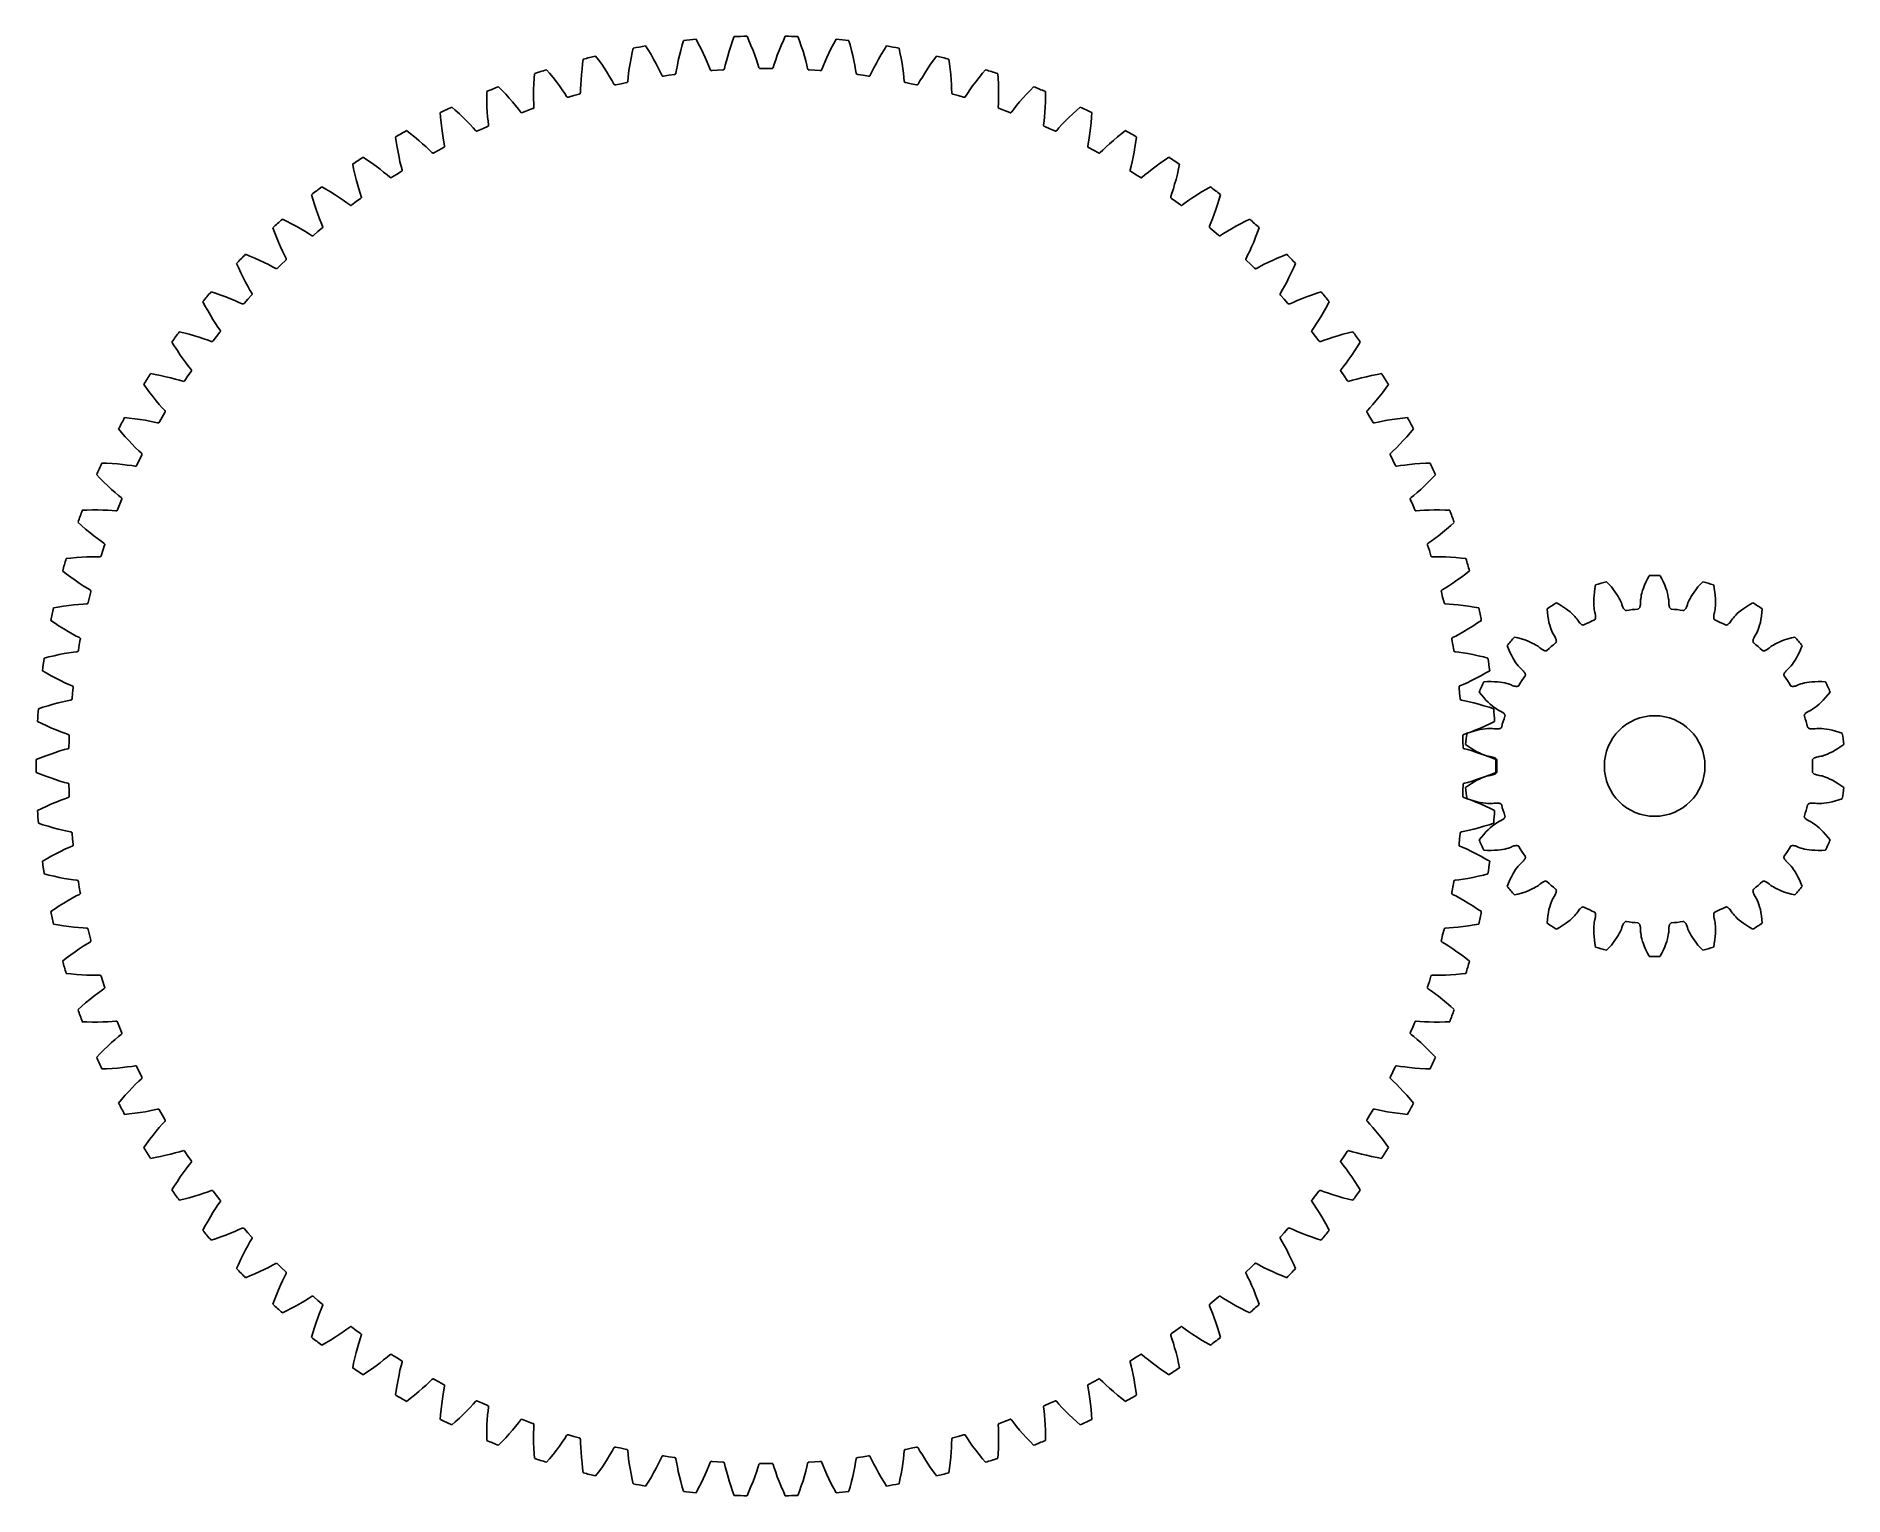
# Model space of a CAD drawing. Extents: x -46 to 68, y -46 to 46.
import ezdxf

# ---------------------------------------------------------------- set-up
doc = ezdxf.new("R2010")
doc.units = 0

msp = doc.modelspace()

# ---------------------------------------------------------------- linework, layer by layer
msp.add_circle((56, 0), 3.17)
msp.add_circle((56, 0), 3.17)
at = {"layer": 'layer0'}
for p, q in [((52.24, 11.19), (52.28, 11.41)), ((52.96, 11.61), (53.12, 11.45)), ((53.12, 11.45), (53.27, 11.28)), ((55.29, 11.21), (55.36, 11.39)), ((55.36, 11.39), (55.44, 11.59)), ((55.44, 11.59), (55.54, 11.8)), ((55.54, 11.8), (55.65, 11.99)), ((56.35, 11.99), (56.46, 11.8)), ((56.46, 11.8), (56.56, 11.59)), ((56.56, 11.59), (56.64, 11.39)), ((56.64, 11.39), (56.71, 11.21)), ((58.73, 11.28), (58.88, 11.45)), ((58.88, 11.45), (59.04, 11.61)), ((59.72, 11.41), (59.76, 11.19)), ((49.81, 10.28), (50.01, 10.17)), ((52.16, 10.56), (52.18, 10.75)), ((52.16, 10.39), (52.16, 10.56)), ((52.16, 10.23), (52.16, 10.39)), ((52.18, 10.75), (52.2, 10.96)), ((52.2, 10.96), (52.24, 11.19)), ((53.27, 11.28), (53.4, 11.11)), ((53.4, 11.11), (53.52, 10.96)), ((53.52, 10.96), (53.62, 10.81)), ((53.62, 10.81), (53.7, 10.68)), ((53.7, 10.68), (53.77, 10.56)), ((53.77, 10.56), (53.83, 10.45)), ((53.83, 10.45), (53.87, 10.36)), ((53.87, 10.36), (53.9, 10.28)), ((53.9, 10.28), (53.94, 10.17)), ((55.1, 10.16), (55.11, 10.27)), ((55.11, 10.46), (55.12, 10.54)), ((55.11, 10.34), (55.11, 10.46)), ((55.11, 10.27), (55.11, 10.34)), ((55.12, 10.54), (55.14, 10.64)), ((55.14, 10.64), (55.16, 10.76)), ((55.16, 10.76), (55.19, 10.9)), ((55.19, 10.9), (55.24, 11.05)), ((55.24, 11.05), (55.29, 11.21)), ((56.71, 11.21), (56.76, 11.05)), ((56.76, 11.05), (56.81, 10.9)), ((56.81, 10.9), (56.84, 10.76)), ((56.84, 10.76), (56.86, 10.64)), ((56.86, 10.64), (56.88, 10.54)), ((56.88, 10.54), (56.89, 10.46)), ((56.89, 10.46), (56.89, 10.34)), ((56.89, 10.34), (56.89, 10.27)), ((56.89, 10.27), (56.9, 10.16)), ((58.06, 10.17), (58.1, 10.28)), ((58.1, 10.28), (58.13, 10.36)), ((58.13, 10.36), (58.17, 10.45)), ((58.17, 10.45), (58.23, 10.56)), ((58.23, 10.56), (58.3, 10.68)), ((58.3, 10.68), (58.38, 10.81)), ((58.38, 10.81), (58.48, 10.96)), ((58.48, 10.96), (58.6, 11.11)), ((58.6, 11.11), (58.73, 11.28)), ((59.76, 11.19), (59.8, 10.96)), ((59.8, 10.96), (59.82, 10.75)), ((59.82, 10.75), (59.84, 10.56)), ((59.84, 10.56), (59.84, 10.39)), ((59.84, 10.39), (59.84, 10.23)), ((61.99, 10.17), (62.19, 10.28)), ((49.24, 9.68), (49.22, 9.9)), ((49.27, 9.45), (49.24, 9.68)), ((49.3, 9.24), (49.27, 9.45)), ((49.34, 9.05), (49.3, 9.24)), ((50.01, 10.17), (50.2, 10.05)), ((50.2, 10.05), (50.38, 9.93)), ((50.38, 9.93), (50.53, 9.82)), ((50.53, 9.82), (50.67, 9.71)), ((50.67, 9.71), (50.79, 9.6)), ((50.79, 9.6), (50.89, 9.51)), ((50.89, 9.51), (50.97, 9.42)), ((50.97, 9.42), (51.04, 9.34)), ((51.04, 9.34), (51.09, 9.28)), ((51.09, 9.28), (51.16, 9.18)), ((51.16, 9.18), (51.2, 9.12)), ((51.2, 9.12), (51.26, 9.03)), ((51.87, 9.05), (52.03, 9.13)), ((52.03, 9.13), (52.2, 9.2)), ((52.16, 10.09), (52.16, 10.23)), ((52.18, 9.97), (52.16, 10.09)), ((52.19, 9.87), (52.18, 9.97)), ((52.2, 9.78), (52.19, 9.87)), ((52.23, 9.67), (52.2, 9.78)), ((52.2, 9.2), (52.22, 9.2)), ((52.22, 9.2), (52.23, 9.22)), ((52.25, 9.61), (52.23, 9.67)), ((52.23, 9.22), (52.25, 9.24)), ((52.27, 9.5), (52.25, 9.61)), ((52.25, 9.24), (52.26, 9.26)), ((52.26, 9.26), (52.27, 9.29)), ((52.28, 9.45), (52.27, 9.5)), ((52.27, 9.29), (52.28, 9.32)), ((52.28, 9.4), (52.28, 9.45)), ((52.28, 9.36), (52.28, 9.4)), ((52.28, 9.32), (52.28, 9.36)), ((53.94, 10.17), (53.96, 10.11)), ((53.96, 10.11), (54, 10)), ((54, 10), (54.02, 9.96)), ((54.02, 9.96), (54.04, 9.92)), ((54.04, 9.92), (54.07, 9.88)), ((54.07, 9.88), (54.09, 9.85)), ((54.09, 9.85), (54.11, 9.83)), ((54.11, 9.83), (54.14, 9.81)), ((54.14, 9.81), (54.16, 9.8)), ((54.16, 9.8), (54.18, 9.79)), ((54.18, 9.79), (54.21, 9.79)), ((54.21, 9.79), (54.22, 9.79)), ((54.22, 9.79), (54.4, 9.82)), ((54.4, 9.82), (54.58, 9.85)), ((54.58, 9.85), (54.77, 9.87)), ((54.77, 9.87), (54.95, 9.89)), ((54.95, 9.89), (54.96, 9.9)), ((54.96, 9.9), (54.98, 9.91)), ((54.98, 9.91), (55, 9.92)), ((55, 9.92), (55.02, 9.94)), ((55.02, 9.94), (55.04, 9.96)), ((55.04, 9.96), (55.06, 9.99)), ((55.06, 9.99), (55.07, 10.03)), ((55.07, 10.03), (55.08, 10.07)), ((55.08, 10.07), (55.09, 10.11)), ((55.09, 10.11), (55.1, 10.16)), ((56.9, 10.16), (56.91, 10.11)), ((56.91, 10.11), (56.92, 10.07)), ((56.92, 10.07), (56.93, 10.03)), ((56.93, 10.03), (56.94, 9.99)), ((56.94, 9.99), (56.96, 9.96)), ((56.96, 9.96), (56.98, 9.94)), ((56.98, 9.94), (57, 9.92)), ((57, 9.92), (57.02, 9.91)), ((57.02, 9.91), (57.04, 9.9)), ((57.04, 9.9), (57.05, 9.89)), ((57.05, 9.89), (57.23, 9.87)), ((57.23, 9.87), (57.42, 9.85)), ((57.42, 9.85), (57.6, 9.82)), ((57.6, 9.82), (57.78, 9.79)), ((57.78, 9.79), (57.79, 9.79)), ((57.79, 9.79), (57.82, 9.79)), ((57.82, 9.79), (57.84, 9.8)), ((57.84, 9.8), (57.86, 9.81)), ((57.86, 9.81), (57.89, 9.83)), ((57.89, 9.83), (57.91, 9.85)), ((57.91, 9.85), (57.93, 9.88)), ((57.93, 9.88), (57.96, 9.92)), ((57.96, 9.92), (57.98, 9.96)), ((57.98, 9.96), (58, 10)), ((58, 10), (58.04, 10.11)), ((58.04, 10.11), (58.06, 10.17)), ((59.73, 9.5), (59.72, 9.45)), ((59.72, 9.45), (59.72, 9.4)), ((59.72, 9.4), (59.72, 9.36)), ((59.72, 9.36), (59.72, 9.32)), ((59.72, 9.32), (59.73, 9.29)), ((59.75, 9.61), (59.73, 9.5)), ((59.73, 9.29), (59.74, 9.26)), ((59.74, 9.26), (59.75, 9.24)), ((59.77, 9.67), (59.75, 9.61)), ((59.75, 9.24), (59.77, 9.22)), ((59.8, 9.78), (59.77, 9.67)), ((59.77, 9.22), (59.78, 9.2)), ((59.78, 9.2), (59.8, 9.2)), ((59.81, 9.87), (59.8, 9.78)), ((59.8, 9.2), (59.97, 9.13)), ((59.82, 9.97), (59.81, 9.87)), ((59.84, 10.09), (59.82, 9.97)), ((59.84, 10.23), (59.84, 10.09)), ((59.97, 9.13), (60.13, 9.05)), ((60.74, 9.03), (60.8, 9.12)), ((60.8, 9.12), (60.84, 9.18)), ((60.84, 9.18), (60.91, 9.28)), ((60.91, 9.28), (60.96, 9.34)), ((60.96, 9.34), (61.03, 9.42)), ((61.03, 9.42), (61.11, 9.51)), ((61.11, 9.51), (61.21, 9.6)), ((61.21, 9.6), (61.33, 9.71)), ((61.33, 9.71), (61.47, 9.82)), ((61.47, 9.82), (61.62, 9.93)), ((61.62, 9.93), (61.8, 10.05)), ((61.8, 10.05), (61.99, 10.17)), ((62.7, 9.24), (62.66, 9.05)), ((62.73, 9.45), (62.7, 9.24)), ((62.76, 9.68), (62.73, 9.45)), ((62.78, 9.9), (62.76, 9.68)), ((47.17, 8.12), (47.38, 8.07)), ((47.38, 8.07), (47.61, 8.01)), ((47.61, 8.01), (47.81, 7.94)), ((49.39, 8.88), (49.34, 9.05)), ((49.43, 8.73), (49.39, 8.88)), ((49.48, 8.6), (49.43, 8.73)), ((49.52, 8.49), (49.48, 8.6)), ((49.56, 8.39), (49.52, 8.49)), ((49.6, 8.32), (49.56, 8.39)), ((49.66, 8.22), (49.6, 8.32)), ((49.7, 8.16), (49.66, 8.22)), ((49.75, 8.06), (49.7, 8.16)), ((49.77, 8.02), (49.75, 8.06)), ((49.79, 7.97), (49.77, 8.02)), ((51.26, 9.03), (51.3, 9)), ((51.3, 9), (51.33, 8.97)), ((51.33, 8.97), (51.36, 8.94)), ((51.36, 8.94), (51.39, 8.92)), ((51.39, 8.92), (51.42, 8.9)), ((51.42, 8.9), (51.45, 8.89)), ((51.45, 8.89), (51.48, 8.88)), ((51.48, 8.88), (51.5, 8.88)), ((51.5, 8.88), (51.52, 8.89)), ((51.52, 8.89), (51.54, 8.89)), ((51.54, 8.89), (51.7, 8.97)), ((51.7, 8.97), (51.87, 9.05)), ((60.13, 9.05), (60.3, 8.97)), ((60.3, 8.97), (60.46, 8.89)), ((60.46, 8.89), (60.48, 8.89)), ((60.48, 8.89), (60.5, 8.88)), ((60.5, 8.88), (60.52, 8.88)), ((60.52, 8.88), (60.55, 8.89)), ((60.55, 8.89), (60.58, 8.9)), ((60.58, 8.9), (60.61, 8.92)), ((60.61, 8.92), (60.64, 8.94)), ((60.64, 8.94), (60.67, 8.97)), ((60.67, 8.97), (60.7, 9)), ((60.7, 9), (60.74, 9.03)), ((62.23, 8.02), (62.21, 7.97)), ((62.25, 8.06), (62.23, 8.02)), ((62.3, 8.16), (62.25, 8.06)), ((62.34, 8.22), (62.3, 8.16)), ((62.4, 8.32), (62.34, 8.22)), ((62.44, 8.39), (62.4, 8.32)), ((62.48, 8.49), (62.44, 8.39)), ((62.52, 8.6), (62.48, 8.49)), ((62.57, 8.73), (62.52, 8.6)), ((62.61, 8.88), (62.57, 8.73)), ((62.66, 9.05), (62.61, 8.88)), ((64.19, 7.94), (64.39, 8.01)), ((64.39, 8.01), (64.62, 8.07)), ((64.62, 8.07), (64.83, 8.12)), ((46.79, 7.38), (46.7, 7.59)), ((46.88, 7.17), (46.79, 7.38)), ((46.97, 6.98), (46.88, 7.17)), ((47.06, 6.81), (46.97, 6.98)), ((47.81, 7.94), (47.99, 7.88)), ((47.99, 7.88), (48.15, 7.81)), ((48.15, 7.81), (48.29, 7.74)), ((48.29, 7.74), (48.42, 7.68)), ((48.42, 7.68), (48.52, 7.62)), ((48.52, 7.62), (48.61, 7.57)), ((48.61, 7.57), (48.68, 7.52)), ((48.68, 7.52), (48.77, 7.45)), ((48.77, 7.45), (48.82, 7.4)), ((48.82, 7.4), (48.91, 7.33)), ((48.91, 7.33), (48.95, 7.31)), ((48.95, 7.31), (48.99, 7.29)), ((48.99, 7.29), (49.03, 7.27)), ((49.03, 7.27), (49.07, 7.26)), ((49.07, 7.26), (49.1, 7.25)), ((49.1, 7.25), (49.13, 7.25)), ((49.13, 7.25), (49.16, 7.25)), ((49.16, 7.25), (49.18, 7.26)), ((49.18, 7.26), (49.2, 7.27)), ((49.2, 7.27), (49.21, 7.28)), ((49.21, 7.28), (49.35, 7.4)), ((49.35, 7.4), (49.48, 7.52)), ((49.48, 7.52), (49.62, 7.64)), ((49.62, 7.64), (49.76, 7.75)), ((49.76, 7.75), (49.78, 7.76)), ((49.78, 7.76), (49.79, 7.78)), ((49.8, 7.93), (49.79, 7.97)), ((49.79, 7.78), (49.8, 7.81)), ((49.8, 7.9), (49.8, 7.93)), ((49.81, 7.86), (49.8, 7.9)), ((49.8, 7.83), (49.81, 7.86)), ((49.8, 7.81), (49.8, 7.83)), ((62.2, 7.9), (62.19, 7.86)), ((62.19, 7.86), (62.2, 7.83)), ((62.21, 7.97), (62.2, 7.93)), ((62.2, 7.93), (62.2, 7.9)), ((62.2, 7.83), (62.2, 7.81)), ((62.2, 7.81), (62.21, 7.78)), ((62.21, 7.78), (62.22, 7.76)), ((62.22, 7.76), (62.24, 7.75)), ((62.24, 7.75), (62.38, 7.64)), ((62.38, 7.64), (62.52, 7.52)), ((62.52, 7.52), (62.65, 7.4)), ((62.65, 7.4), (62.79, 7.28)), ((62.79, 7.28), (62.8, 7.27)), ((62.8, 7.27), (62.82, 7.26)), ((62.82, 7.26), (62.84, 7.25)), ((62.84, 7.25), (62.87, 7.25)), ((62.87, 7.25), (62.9, 7.25)), ((62.9, 7.25), (62.93, 7.26)), ((62.93, 7.26), (62.97, 7.27)), ((62.97, 7.27), (63.01, 7.29)), ((63.01, 7.29), (63.05, 7.31)), ((63.05, 7.31), (63.09, 7.33)), ((63.09, 7.33), (63.18, 7.4)), ((63.18, 7.4), (63.23, 7.45)), ((63.23, 7.45), (63.32, 7.52)), ((63.32, 7.52), (63.39, 7.57)), ((63.39, 7.57), (63.48, 7.62)), ((63.48, 7.62), (63.58, 7.68)), ((63.58, 7.68), (63.71, 7.74)), ((63.71, 7.74), (63.85, 7.81)), ((63.85, 7.81), (64.01, 7.88)), ((64.01, 7.88), (64.19, 7.94)), ((65.03, 6.98), (64.94, 6.81)), ((65.12, 7.17), (65.03, 6.98)), ((65.21, 7.38), (65.12, 7.17)), ((65.3, 7.59), (65.21, 7.38)), ((47.15, 6.66), (47.06, 6.81)), ((47.24, 6.53), (47.15, 6.66)), ((47.32, 6.41), (47.24, 6.53)), ((47.39, 6.32), (47.32, 6.41)), ((47.46, 6.24), (47.39, 6.32)), ((47.52, 6.18), (47.46, 6.24)), ((47.6, 6.1), (47.52, 6.18)), ((47.65, 6.05), (47.6, 6.1)), ((47.73, 5.97), (47.65, 6.05)), ((47.76, 5.94), (47.73, 5.97)), ((47.79, 5.9), (47.76, 5.94)), ((47.81, 5.86), (47.79, 5.9)), ((47.83, 5.83), (47.81, 5.86)), ((47.84, 5.8), (47.83, 5.83)), ((47.83, 5.68), (47.84, 5.7)), ((47.85, 5.77), (47.84, 5.8)), ((47.84, 5.7), (47.85, 5.72)), ((47.85, 5.74), (47.85, 5.77)), ((47.85, 5.72), (47.85, 5.74)), ((64.16, 5.8), (64.15, 5.77)), ((64.15, 5.77), (64.15, 5.74)), ((64.15, 5.74), (64.15, 5.72)), ((64.15, 5.72), (64.16, 5.7)), ((64.17, 5.83), (64.16, 5.8)), ((64.16, 5.7), (64.17, 5.68)), ((64.19, 5.86), (64.17, 5.83)), ((64.21, 5.9), (64.19, 5.86)), ((64.24, 5.94), (64.21, 5.9)), ((64.27, 5.97), (64.24, 5.94)), ((64.35, 6.05), (64.27, 5.97)), ((64.4, 6.1), (64.35, 6.05)), ((64.48, 6.18), (64.4, 6.1)), ((64.54, 6.24), (64.48, 6.18)), ((64.61, 6.32), (64.54, 6.24)), ((64.68, 6.41), (64.61, 6.32)), ((64.76, 6.53), (64.68, 6.41)), ((64.85, 6.66), (64.76, 6.53)), ((64.94, 6.81), (64.85, 6.66)), ((45.08, 4.48), (44.94, 4.66)), ((45.24, 5.3), (45.46, 5.32)), ((45.46, 5.32), (45.69, 5.32)), ((45.69, 5.32), (45.9, 5.31)), ((45.9, 5.31), (46.09, 5.3)), ((46.09, 5.3), (46.27, 5.28)), ((46.27, 5.28), (46.42, 5.26)), ((46.42, 5.26), (46.56, 5.23)), ((46.56, 5.23), (46.68, 5.2)), ((46.68, 5.2), (46.78, 5.18)), ((46.78, 5.18), (46.86, 5.15)), ((46.86, 5.15), (46.96, 5.11)), ((46.96, 5.11), (47.03, 5.08)), ((47.03, 5.08), (47.13, 5.04)), ((47.13, 5.04), (47.18, 5.03)), ((47.18, 5.03), (47.22, 5.02)), ((47.22, 5.02), (47.26, 5.01)), ((47.26, 5.01), (47.3, 5.01)), ((47.3, 5.01), (47.34, 5.01)), ((47.34, 5.01), (47.36, 5.02)), ((47.36, 5.02), (47.39, 5.03)), ((47.39, 5.03), (47.41, 5.04)), ((47.41, 5.04), (47.43, 5.06)), ((47.43, 5.06), (47.44, 5.07)), ((47.44, 5.07), (47.53, 5.22)), ((47.53, 5.22), (47.63, 5.38)), ((47.63, 5.38), (47.73, 5.53)), ((47.73, 5.53), (47.83, 5.68)), ((64.17, 5.68), (64.27, 5.53)), ((64.27, 5.53), (64.37, 5.38)), ((64.37, 5.38), (64.47, 5.22)), ((64.47, 5.22), (64.56, 5.07)), ((64.56, 5.07), (64.57, 5.06)), ((64.57, 5.06), (64.59, 5.04)), ((64.59, 5.04), (64.61, 5.03)), ((64.61, 5.03), (64.64, 5.02)), ((64.64, 5.02), (64.66, 5.01)), ((64.66, 5.01), (64.7, 5.01)), ((64.7, 5.01), (64.74, 5.01)), ((64.74, 5.01), (64.78, 5.02)), ((64.78, 5.02), (64.82, 5.03)), ((64.82, 5.03), (64.87, 5.04)), ((64.87, 5.04), (64.97, 5.08)), ((64.97, 5.08), (65.04, 5.11)), ((65.04, 5.11), (65.14, 5.15)), ((65.14, 5.15), (65.22, 5.18)), ((65.22, 5.18), (65.32, 5.2)), ((65.32, 5.2), (65.44, 5.23)), ((65.44, 5.23), (65.58, 5.26)), ((65.58, 5.26), (65.73, 5.28)), ((65.73, 5.28), (65.91, 5.3)), ((65.91, 5.3), (66.1, 5.31)), ((66.1, 5.31), (66.31, 5.32)), ((66.31, 5.32), (66.54, 5.32)), ((66.54, 5.32), (66.76, 5.3)), ((67.06, 4.66), (66.92, 4.48)), ((45.23, 4.31), (45.08, 4.48)), ((45.37, 4.15), (45.23, 4.31)), ((45.51, 4.02), (45.37, 4.15)), ((45.63, 3.9), (45.51, 4.02)), ((45.75, 3.79), (45.63, 3.9)), ((45.86, 3.71), (45.75, 3.79)), ((45.96, 3.64), (45.86, 3.71)), ((46.05, 3.58), (45.96, 3.64)), ((46.12, 3.54), (46.05, 3.58)), ((46.22, 3.48), (46.12, 3.54)), ((46.28, 3.46), (46.22, 3.48)), ((46.38, 3.4), (46.28, 3.46)), ((65.72, 3.46), (65.62, 3.4)), ((65.78, 3.48), (65.72, 3.46)), ((65.88, 3.54), (65.78, 3.48)), ((65.95, 3.58), (65.88, 3.54)), ((66.04, 3.64), (65.95, 3.58)), ((66.14, 3.71), (66.04, 3.64)), ((66.25, 3.79), (66.14, 3.71)), ((66.37, 3.9), (66.25, 3.79)), ((66.49, 4.02), (66.37, 3.9)), ((66.63, 4.15), (66.49, 4.02)), ((66.77, 4.31), (66.63, 4.15)), ((66.92, 4.48), (66.77, 4.31)), ((44.81, 2.25), (45, 2.3)), ((45, 2.3), (45.17, 2.33)), ((45.17, 2.33), (45.33, 2.35)), ((45.33, 2.35), (45.47, 2.36)), ((45.47, 2.36), (45.59, 2.37)), ((45.59, 2.37), (45.69, 2.37)), ((45.69, 2.37), (45.78, 2.37)), ((45.78, 2.37), (45.89, 2.35)), ((45.89, 2.35), (45.96, 2.34)), ((45.96, 2.34), (46.07, 2.34)), ((46.07, 2.34), (46.12, 2.34)), ((46.12, 2.34), (46.17, 2.34)), ((46.17, 2.34), (46.21, 2.35)), ((46.21, 2.35), (46.24, 2.36)), ((46.24, 2.36), (46.27, 2.37)), ((46.27, 2.37), (46.3, 2.38)), ((46.3, 2.38), (46.32, 2.4)), ((46.32, 2.4), (46.34, 2.42)), ((46.34, 2.42), (46.35, 2.44)), ((46.35, 2.44), (46.36, 2.45)), ((46.36, 2.45), (46.4, 2.63)), ((46.43, 3.37), (46.38, 3.4)), ((46.4, 2.63), (46.45, 2.8)), ((46.46, 3.35), (46.43, 3.37)), ((46.45, 2.8), (46.51, 2.98)), ((46.49, 3.32), (46.46, 3.35)), ((46.52, 3.29), (46.49, 3.32)), ((46.51, 2.98), (46.56, 3.15)), ((46.54, 3.27), (46.52, 3.29)), ((46.55, 3.24), (46.54, 3.27)), ((46.56, 3.21), (46.55, 3.24)), ((46.57, 3.19), (46.56, 3.21)), ((46.56, 3.15), (46.57, 3.17)), ((46.57, 3.17), (46.57, 3.19)), ((65.44, 3.21), (65.43, 3.19)), ((65.43, 3.19), (65.43, 3.17)), ((65.43, 3.17), (65.44, 3.15)), ((65.45, 3.24), (65.44, 3.21)), ((65.44, 3.15), (65.49, 2.98)), ((65.46, 3.27), (65.45, 3.24)), ((65.48, 3.29), (65.46, 3.27)), ((65.51, 3.32), (65.48, 3.29)), ((65.49, 2.98), (65.55, 2.8)), ((65.54, 3.35), (65.51, 3.32)), ((65.57, 3.37), (65.54, 3.35)), ((65.55, 2.8), (65.6, 2.63)), ((65.62, 3.4), (65.57, 3.37)), ((65.6, 2.63), (65.64, 2.45)), ((65.64, 2.45), (65.65, 2.44)), ((65.65, 2.44), (65.66, 2.42)), ((65.66, 2.42), (65.68, 2.4)), ((65.68, 2.4), (65.7, 2.38)), ((65.7, 2.38), (65.73, 2.37)), ((65.73, 2.37), (65.76, 2.36)), ((65.76, 2.36), (65.79, 2.35)), ((65.79, 2.35), (65.83, 2.34)), ((65.83, 2.34), (65.88, 2.34)), ((65.88, 2.34), (65.93, 2.34)), ((65.93, 2.34), (66.04, 2.34)), ((66.04, 2.34), (66.11, 2.35)), ((66.11, 2.35), (66.22, 2.37)), ((66.22, 2.37), (66.31, 2.37)), ((66.31, 2.37), (66.41, 2.37)), ((66.41, 2.37), (66.53, 2.36)), ((66.53, 2.36), (66.67, 2.35)), ((66.67, 2.35), (66.83, 2.33)), ((66.83, 2.33), (67, 2.3)), ((67, 2.3), (67.19, 2.25)), ((44.26, 1.23), (44.08, 1.36)), ((44.18, 2.06), (44.39, 2.13)), ((44.45, 1.1), (44.26, 1.23)), ((44.39, 2.13), (44.61, 2.2)), ((44.61, 2.2), (44.81, 2.25)), ((67.19, 2.25), (67.39, 2.2)), ((67.39, 2.2), (67.61, 2.13)), ((67.74, 1.23), (67.55, 1.1)), ((67.61, 2.13), (67.82, 2.06)), ((67.92, 1.36), (67.74, 1.23)), ((44.63, 0.99), (44.45, 1.1)), ((44.8, 0.9), (44.63, 0.99)), ((44.96, 0.82), (44.8, 0.9)), ((45.1, 0.75), (44.96, 0.82)), ((45.23, 0.7), (45.1, 0.75)), ((45.35, 0.66), (45.23, 0.7)), ((45.44, 0.63), (45.35, 0.66)), ((45.52, 0.61), (45.44, 0.63)), ((45.64, 0.59), (45.52, 0.61)), ((45.7, 0.58), (45.64, 0.59)), ((45.81, 0.56), (45.7, 0.58)), ((45.86, 0.54), (45.81, 0.56)), ((45.9, 0.52), (45.86, 0.54)), ((45.94, 0.51), (45.9, 0.52)), ((45.97, 0.49), (45.94, 0.51)), ((46, 0.47), (45.97, 0.49)), ((46.02, 0.45), (46, 0.47)), ((46.04, 0.43), (46.02, 0.45)), ((46.05, 0.4), (46.04, 0.43)), ((46.06, 0.38), (46.05, 0.4)), ((46.05, 0.18), (46.06, 0.36)), ((46.05, 0), (46.05, 0.18)), ((46.05, -0.18), (46.05, 0)), ((46.06, 0.36), (46.06, 0.38)), ((65.95, 0.4), (65.94, 0.38)), ((65.94, 0.38), (65.94, 0.36)), ((65.94, 0.36), (65.95, 0.18)), ((65.96, 0.43), (65.95, 0.4)), ((65.95, 0.18), (65.95, 0)), ((65.95, 0), (65.95, -0.18)), ((65.98, 0.45), (65.96, 0.43)), ((66, 0.47), (65.98, 0.45)), ((66.03, 0.49), (66, 0.47)), ((66.06, 0.51), (66.03, 0.49)), ((66.1, 0.52), (66.06, 0.51)), ((66.14, 0.54), (66.1, 0.52)), ((66.19, 0.56), (66.14, 0.54)), ((66.3, 0.58), (66.19, 0.56)), ((66.36, 0.59), (66.3, 0.58)), ((66.48, 0.61), (66.36, 0.59)), ((66.56, 0.63), (66.48, 0.61)), ((66.65, 0.66), (66.56, 0.63)), ((66.77, 0.7), (66.65, 0.66)), ((66.9, 0.75), (66.77, 0.7)), ((67.04, 0.82), (66.9, 0.75)), ((67.2, 0.9), (67.04, 0.82)), ((67.37, 0.99), (67.2, 0.9)), ((67.55, 1.1), (67.37, 0.99)), ((44.26, -1.23), (44.45, -1.1)), ((44.45, -1.1), (44.63, -0.99)), ((44.63, -0.99), (44.8, -0.9)), ((44.8, -0.9), (44.96, -0.82)), ((44.96, -0.82), (45.1, -0.75)), ((45.1, -0.75), (45.23, -0.7)), ((45.23, -0.7), (45.35, -0.66)), ((45.35, -0.66), (45.44, -0.63)), ((45.44, -0.63), (45.52, -0.61)), ((45.52, -0.61), (45.64, -0.59)), ((45.64, -0.59), (45.7, -0.58)), ((45.7, -0.58), (45.81, -0.56)), ((45.81, -0.56), (45.86, -0.54)), ((45.86, -0.54), (45.9, -0.52)), ((45.9, -0.52), (45.94, -0.51)), ((45.94, -0.51), (45.97, -0.49)), ((45.97, -0.49), (46, -0.47)), ((46, -0.47), (46.02, -0.45)), ((46.02, -0.45), (46.04, -0.43)), ((46.04, -0.43), (46.05, -0.4)), ((46.06, -0.36), (46.05, -0.18)), ((46.05, -0.4), (46.06, -0.38)), ((46.06, -0.38), (46.06, -0.36)), ((65.95, -0.18), (65.94, -0.36)), ((65.94, -0.36), (65.94, -0.38)), ((65.94, -0.38), (65.95, -0.4)), ((65.95, -0.4), (65.96, -0.43)), ((65.96, -0.43), (65.98, -0.45)), ((65.98, -0.45), (66, -0.47)), ((66, -0.47), (66.03, -0.49)), ((66.03, -0.49), (66.06, -0.51)), ((66.06, -0.51), (66.1, -0.52)), ((66.1, -0.52), (66.14, -0.54)), ((66.14, -0.54), (66.19, -0.56)), ((66.19, -0.56), (66.3, -0.58)), ((66.3, -0.58), (66.36, -0.59)), ((66.36, -0.59), (66.48, -0.61)), ((66.48, -0.61), (66.56, -0.63)), ((66.56, -0.63), (66.65, -0.66)), ((66.65, -0.66), (66.77, -0.7)), ((66.77, -0.7), (66.9, -0.75)), ((66.9, -0.75), (67.04, -0.82)), ((67.04, -0.82), (67.2, -0.9)), ((67.2, -0.9), (67.37, -0.99)), ((67.37, -0.99), (67.55, -1.1)), ((67.55, -1.1), (67.74, -1.23)), ((44.08, -1.36), (44.26, -1.23)), ((44.39, -2.13), (44.18, -2.06)), ((44.61, -2.2), (44.39, -2.13)), ((44.81, -2.25), (44.61, -2.2)), ((45, -2.3), (44.81, -2.25)), ((67.19, -2.25), (67, -2.3)), ((67.39, -2.2), (67.19, -2.25)), ((67.61, -2.13), (67.39, -2.2)), ((67.82, -2.06), (67.61, -2.13)), ((67.74, -1.23), (67.92, -1.36)), ((45.17, -2.33), (45, -2.3)), ((45.33, -2.35), (45.17, -2.33)), ((45.47, -2.36), (45.33, -2.35)), ((45.59, -2.37), (45.47, -2.36)), ((45.69, -2.37), (45.59, -2.37)), ((45.78, -2.37), (45.69, -2.37)), ((45.89, -2.35), (45.78, -2.37)), ((45.96, -2.34), (45.89, -2.35)), ((46.07, -2.34), (45.96, -2.34)), ((46.12, -2.34), (46.07, -2.34)), ((46.17, -2.34), (46.12, -2.34)), ((46.21, -2.35), (46.17, -2.34)), ((46.24, -2.36), (46.21, -2.35)), ((46.27, -2.37), (46.24, -2.36)), ((46.3, -2.38), (46.27, -2.37)), ((46.28, -3.46), (46.38, -3.4)), ((46.32, -2.4), (46.3, -2.38)), ((46.34, -2.42), (46.32, -2.4)), ((46.35, -2.44), (46.34, -2.42)), ((46.36, -2.45), (46.35, -2.44)), ((46.4, -2.63), (46.36, -2.45)), ((46.38, -3.4), (46.43, -3.37)), ((46.45, -2.8), (46.4, -2.63)), ((46.43, -3.37), (46.46, -3.35)), ((46.51, -2.98), (46.45, -2.8)), ((46.46, -3.35), (46.49, -3.32)), ((46.49, -3.32), (46.52, -3.29)), ((46.56, -3.15), (46.51, -2.98)), ((46.52, -3.29), (46.54, -3.27)), ((46.54, -3.27), (46.55, -3.24)), ((46.55, -3.24), (46.56, -3.21)), ((46.57, -3.17), (46.56, -3.15)), ((46.56, -3.21), (46.57, -3.19)), ((46.57, -3.19), (46.57, -3.17)), ((65.44, -3.15), (65.43, -3.17)), ((65.43, -3.17), (65.43, -3.19)), ((65.43, -3.19), (65.44, -3.21)), ((65.49, -2.98), (65.44, -3.15)), ((65.44, -3.21), (65.45, -3.24)), ((65.45, -3.24), (65.46, -3.27)), ((65.46, -3.27), (65.48, -3.29)), ((65.48, -3.29), (65.51, -3.32)), ((65.55, -2.8), (65.49, -2.98)), ((65.51, -3.32), (65.54, -3.35)), ((65.54, -3.35), (65.57, -3.37)), ((65.6, -2.63), (65.55, -2.8)), ((65.57, -3.37), (65.62, -3.4)), ((65.64, -2.45), (65.6, -2.63)), ((65.62, -3.4), (65.72, -3.46)), ((65.65, -2.44), (65.64, -2.45)), ((65.66, -2.42), (65.65, -2.44)), ((65.68, -2.4), (65.66, -2.42)), ((65.7, -2.38), (65.68, -2.4)), ((65.73, -2.37), (65.7, -2.38)), ((65.76, -2.36), (65.73, -2.37)), ((65.79, -2.35), (65.76, -2.36)), ((65.83, -2.34), (65.79, -2.35)), ((65.88, -2.34), (65.83, -2.34)), ((65.93, -2.34), (65.88, -2.34)), ((66.04, -2.34), (65.93, -2.34)), ((66.11, -2.35), (66.04, -2.34)), ((66.22, -2.37), (66.11, -2.35)), ((66.31, -2.37), (66.22, -2.37)), ((66.41, -2.37), (66.31, -2.37)), ((66.53, -2.36), (66.41, -2.37)), ((66.67, -2.35), (66.53, -2.36)), ((66.83, -2.33), (66.67, -2.35)), ((67, -2.3), (66.83, -2.33)), ((44.94, -4.66), (45.08, -4.48)), ((45.08, -4.48), (45.23, -4.31)), ((45.23, -4.31), (45.37, -4.15)), ((45.37, -4.15), (45.51, -4.02)), ((45.51, -4.02), (45.63, -3.9)), ((45.63, -3.9), (45.75, -3.79)), ((45.75, -3.79), (45.86, -3.71)), ((45.86, -3.71), (45.96, -3.64)), ((45.96, -3.64), (46.05, -3.58)), ((46.05, -3.58), (46.12, -3.54)), ((46.12, -3.54), (46.22, -3.48)), ((46.22, -3.48), (46.28, -3.46)), ((65.72, -3.46), (65.78, -3.48)), ((65.78, -3.48), (65.88, -3.54)), ((65.88, -3.54), (65.95, -3.58)), ((65.95, -3.58), (66.04, -3.64)), ((66.04, -3.64), (66.14, -3.71)), ((66.14, -3.71), (66.25, -3.79)), ((66.25, -3.79), (66.37, -3.9)), ((66.37, -3.9), (66.49, -4.02)), ((66.49, -4.02), (66.63, -4.15)), ((66.63, -4.15), (66.77, -4.31)), ((66.77, -4.31), (66.92, -4.48)), ((66.92, -4.48), (67.06, -4.66)), ((45.46, -5.32), (45.24, -5.3)), ((45.69, -5.32), (45.46, -5.32)), ((45.9, -5.31), (45.69, -5.32)), ((46.09, -5.3), (45.9, -5.31)), ((46.27, -5.28), (46.09, -5.3)), ((46.42, -5.26), (46.27, -5.28)), ((46.56, -5.23), (46.42, -5.26)), ((46.68, -5.2), (46.56, -5.23)), ((46.78, -5.18), (46.68, -5.2)), ((46.86, -5.15), (46.78, -5.18)), ((46.96, -5.11), (46.86, -5.15)), ((47.03, -5.08), (46.96, -5.11)), ((47.13, -5.04), (47.03, -5.08)), ((47.18, -5.03), (47.13, -5.04)), ((47.22, -5.02), (47.18, -5.03)), ((47.26, -5.01), (47.22, -5.02)), ((47.3, -5.01), (47.26, -5.01)), ((47.34, -5.01), (47.3, -5.01)), ((47.36, -5.02), (47.34, -5.01)), ((47.39, -5.03), (47.36, -5.02)), ((47.41, -5.04), (47.39, -5.03)), ((47.43, -5.06), (47.41, -5.04)), ((47.44, -5.07), (47.43, -5.06)), ((47.53, -5.22), (47.44, -5.07)), ((47.63, -5.38), (47.53, -5.22)), ((47.73, -5.53), (47.63, -5.38)), ((47.83, -5.68), (47.73, -5.53)), ((47.84, -5.7), (47.83, -5.68)), ((64.17, -5.68), (64.16, -5.7)), ((64.27, -5.53), (64.17, -5.68)), ((64.37, -5.38), (64.27, -5.53)), ((64.47, -5.22), (64.37, -5.38)), ((64.56, -5.07), (64.47, -5.22)), ((64.57, -5.06), (64.56, -5.07)), ((64.59, -5.04), (64.57, -5.06)), ((64.61, -5.03), (64.59, -5.04)), ((64.64, -5.02), (64.61, -5.03)), ((64.66, -5.01), (64.64, -5.02)), ((64.7, -5.01), (64.66, -5.01)), ((64.74, -5.01), (64.7, -5.01)), ((64.78, -5.02), (64.74, -5.01)), ((64.82, -5.03), (64.78, -5.02)), ((64.87, -5.04), (64.82, -5.03)), ((64.97, -5.08), (64.87, -5.04)), ((65.04, -5.11), (64.97, -5.08)), ((65.14, -5.15), (65.04, -5.11)), ((65.22, -5.18), (65.14, -5.15)), ((65.32, -5.2), (65.22, -5.18)), ((65.44, -5.23), (65.32, -5.2)), ((65.58, -5.26), (65.44, -5.23)), ((65.73, -5.28), (65.58, -5.26)), ((65.91, -5.3), (65.73, -5.28)), ((66.1, -5.31), (65.91, -5.3)), ((66.31, -5.32), (66.1, -5.31)), ((66.54, -5.32), (66.31, -5.32)), ((66.76, -5.3), (66.54, -5.32)), ((46.97, -6.98), (47.06, -6.81)), ((47.06, -6.81), (47.15, -6.66)), ((47.15, -6.66), (47.24, -6.53)), ((47.24, -6.53), (47.32, -6.41)), ((47.32, -6.41), (47.39, -6.32)), ((47.39, -6.32), (47.46, -6.24)), ((47.46, -6.24), (47.52, -6.18)), ((47.52, -6.18), (47.6, -6.1)), ((47.6, -6.1), (47.65, -6.05)), ((47.65, -6.05), (47.73, -5.97)), ((47.73, -5.97), (47.76, -5.94)), ((47.76, -5.94), (47.79, -5.9)), ((47.79, -5.9), (47.81, -5.86)), ((47.81, -5.86), (47.83, -5.83)), ((47.83, -5.83), (47.84, -5.8)), ((47.85, -5.72), (47.84, -5.7)), ((47.84, -5.8), (47.85, -5.77)), ((47.85, -5.74), (47.85, -5.72)), ((47.85, -5.77), (47.85, -5.74)), ((64.16, -5.7), (64.15, -5.72)), ((64.15, -5.72), (64.15, -5.74)), ((64.15, -5.74), (64.15, -5.77)), ((64.15, -5.77), (64.16, -5.8)), ((64.16, -5.8), (64.17, -5.83)), ((64.17, -5.83), (64.19, -5.86)), ((64.19, -5.86), (64.21, -5.9)), ((64.21, -5.9), (64.24, -5.94)), ((64.24, -5.94), (64.27, -5.97)), ((64.27, -5.97), (64.35, -6.05)), ((64.35, -6.05), (64.4, -6.1)), ((64.4, -6.1), (64.48, -6.18)), ((64.48, -6.18), (64.54, -6.24)), ((64.54, -6.24), (64.61, -6.32)), ((64.61, -6.32), (64.68, -6.41)), ((64.68, -6.41), (64.76, -6.53)), ((64.76, -6.53), (64.85, -6.66)), ((64.85, -6.66), (64.94, -6.81)), ((64.94, -6.81), (65.03, -6.98)), ((46.7, -7.59), (46.79, -7.38)), ((46.79, -7.38), (46.88, -7.17)), ((46.88, -7.17), (46.97, -6.98)), ((47.81, -7.94), (47.61, -8.01)), ((47.99, -7.88), (47.81, -7.94)), ((48.15, -7.81), (47.99, -7.88)), ((48.29, -7.74), (48.15, -7.81)), ((48.42, -7.68), (48.29, -7.74)), ((48.52, -7.62), (48.42, -7.68)), ((48.61, -7.57), (48.52, -7.62)), ((48.68, -7.52), (48.61, -7.57)), ((48.77, -7.45), (48.68, -7.52)), ((48.82, -7.4), (48.77, -7.45)), ((48.91, -7.33), (48.82, -7.4)), ((48.95, -7.31), (48.91, -7.33)), ((48.99, -7.29), (48.95, -7.31)), ((49.03, -7.27), (48.99, -7.29)), ((49.07, -7.26), (49.03, -7.27)), ((49.1, -7.25), (49.07, -7.26)), ((49.13, -7.25), (49.1, -7.25)), ((49.16, -7.25), (49.13, -7.25)), ((49.18, -7.26), (49.16, -7.25)), ((49.2, -7.27), (49.18, -7.26)), ((49.21, -7.28), (49.2, -7.27)), ((49.35, -7.4), (49.21, -7.28)), ((49.48, -7.52), (49.35, -7.4)), ((49.62, -7.64), (49.48, -7.52)), ((49.76, -7.75), (49.62, -7.64)), ((49.78, -7.76), (49.76, -7.75)), ((49.77, -8.02), (49.79, -7.97)), ((49.79, -7.78), (49.78, -7.76)), ((49.8, -7.81), (49.79, -7.78)), ((49.79, -7.97), (49.8, -7.93)), ((49.8, -7.83), (49.8, -7.81)), ((49.81, -7.86), (49.8, -7.83)), ((49.8, -7.9), (49.81, -7.86)), ((49.8, -7.93), (49.8, -7.9)), ((62.2, -7.83), (62.19, -7.86)), ((62.19, -7.86), (62.2, -7.9)), ((62.21, -7.78), (62.2, -7.81)), ((62.2, -7.81), (62.2, -7.83)), ((62.2, -7.9), (62.2, -7.93)), ((62.2, -7.93), (62.21, -7.97)), ((62.22, -7.76), (62.21, -7.78)), ((62.21, -7.97), (62.23, -8.02)), ((62.24, -7.75), (62.22, -7.76)), ((62.38, -7.64), (62.24, -7.75)), ((62.52, -7.52), (62.38, -7.64)), ((62.65, -7.4), (62.52, -7.52)), ((62.79, -7.28), (62.65, -7.4)), ((62.8, -7.27), (62.79, -7.28)), ((62.82, -7.26), (62.8, -7.27)), ((62.84, -7.25), (62.82, -7.26)), ((62.87, -7.25), (62.84, -7.25)), ((62.9, -7.25), (62.87, -7.25)), ((62.93, -7.26), (62.9, -7.25)), ((62.97, -7.27), (62.93, -7.26)), ((63.01, -7.29), (62.97, -7.27)), ((63.05, -7.31), (63.01, -7.29)), ((63.09, -7.33), (63.05, -7.31)), ((63.18, -7.4), (63.09, -7.33)), ((63.23, -7.45), (63.18, -7.4)), ((63.32, -7.52), (63.23, -7.45)), ((63.39, -7.57), (63.32, -7.52)), ((63.48, -7.62), (63.39, -7.57)), ((63.58, -7.68), (63.48, -7.62)), ((63.71, -7.74), (63.58, -7.68)), ((63.85, -7.81), (63.71, -7.74)), ((64.01, -7.88), (63.85, -7.81)), ((64.19, -7.94), (64.01, -7.88)), ((64.39, -8.01), (64.19, -7.94)), ((65.03, -6.98), (65.12, -7.17)), ((65.12, -7.17), (65.21, -7.38)), ((65.21, -7.38), (65.3, -7.59)), ((47.38, -8.07), (47.17, -8.12)), ((47.61, -8.01), (47.38, -8.07)), ((49.3, -9.24), (49.34, -9.05)), ((49.34, -9.05), (49.39, -8.88)), ((49.39, -8.88), (49.43, -8.73)), ((49.43, -8.73), (49.48, -8.6)), ((49.48, -8.6), (49.52, -8.49)), ((49.52, -8.49), (49.56, -8.39)), ((49.56, -8.39), (49.6, -8.32)), ((49.6, -8.32), (49.66, -8.22)), ((49.66, -8.22), (49.7, -8.16)), ((49.7, -8.16), (49.75, -8.06)), ((49.75, -8.06), (49.77, -8.02)), ((51.26, -9.03), (51.2, -9.12)), ((51.3, -9), (51.26, -9.03)), ((51.33, -8.97), (51.3, -9)), ((51.36, -8.94), (51.33, -8.97)), ((51.39, -8.92), (51.36, -8.94)), ((51.42, -8.9), (51.39, -8.92)), ((51.45, -8.89), (51.42, -8.9)), ((51.48, -8.88), (51.45, -8.89)), ((51.5, -8.88), (51.48, -8.88)), ((51.52, -8.89), (51.5, -8.88)), ((51.54, -8.89), (51.52, -8.89)), ((51.7, -8.97), (51.54, -8.89)), ((51.87, -9.05), (51.7, -8.97)), ((52.03, -9.13), (51.87, -9.05)), ((60.13, -9.05), (59.97, -9.13)), ((60.3, -8.97), (60.13, -9.05)), ((60.46, -8.89), (60.3, -8.97)), ((60.48, -8.89), (60.46, -8.89)), ((60.5, -8.88), (60.48, -8.89)), ((60.52, -8.88), (60.5, -8.88)), ((60.55, -8.89), (60.52, -8.88)), ((60.58, -8.9), (60.55, -8.89)), ((60.61, -8.92), (60.58, -8.9)), ((60.64, -8.94), (60.61, -8.92)), ((60.67, -8.97), (60.64, -8.94)), ((60.7, -9), (60.67, -8.97)), ((60.74, -9.03), (60.7, -9)), ((60.8, -9.12), (60.74, -9.03)), ((62.23, -8.02), (62.25, -8.06)), ((62.25, -8.06), (62.3, -8.16)), ((62.3, -8.16), (62.34, -8.22)), ((62.34, -8.22), (62.4, -8.32)), ((62.4, -8.32), (62.44, -8.39)), ((62.44, -8.39), (62.48, -8.49)), ((62.48, -8.49), (62.52, -8.6)), ((62.52, -8.6), (62.57, -8.73)), ((62.57, -8.73), (62.61, -8.88)), ((62.61, -8.88), (62.66, -9.05)), ((62.66, -9.05), (62.7, -9.24)), ((64.62, -8.07), (64.39, -8.01)), ((64.83, -8.12), (64.62, -8.07)), ((49.22, -9.9), (49.24, -9.68)), ((49.24, -9.68), (49.27, -9.45)), ((49.27, -9.45), (49.3, -9.24)), ((50.01, -10.17), (49.81, -10.28)), ((50.2, -10.05), (50.01, -10.17)), ((50.38, -9.93), (50.2, -10.05)), ((50.53, -9.82), (50.38, -9.93)), ((50.67, -9.71), (50.53, -9.82)), ((50.79, -9.6), (50.67, -9.71)), ((50.89, -9.51), (50.79, -9.6)), ((50.97, -9.42), (50.89, -9.51)), ((51.04, -9.34), (50.97, -9.42)), ((51.09, -9.28), (51.04, -9.34)), ((51.16, -9.18), (51.09, -9.28)), ((51.2, -9.12), (51.16, -9.18)), ((52.2, -9.2), (52.03, -9.13)), ((52.16, -10.09), (52.18, -9.97)), ((52.16, -10.23), (52.16, -10.09)), ((52.16, -10.39), (52.16, -10.23)), ((52.18, -9.97), (52.19, -9.87)), ((52.19, -9.87), (52.2, -9.78)), ((52.22, -9.2), (52.2, -9.2)), ((52.2, -9.78), (52.23, -9.67)), ((52.23, -9.22), (52.22, -9.2)), ((52.25, -9.24), (52.23, -9.22)), ((52.23, -9.67), (52.25, -9.61)), ((52.26, -9.26), (52.25, -9.24)), ((52.25, -9.61), (52.27, -9.5)), ((52.27, -9.29), (52.26, -9.26)), ((52.28, -9.32), (52.27, -9.29)), ((52.27, -9.5), (52.28, -9.45)), ((52.28, -9.36), (52.28, -9.32)), ((52.28, -9.4), (52.28, -9.36)), ((52.28, -9.45), (52.28, -9.4)), ((53.94, -10.17), (53.9, -10.28)), ((53.96, -10.11), (53.94, -10.17)), ((54, -10), (53.96, -10.11)), ((54.02, -9.96), (54, -10)), ((54.04, -9.92), (54.02, -9.96)), ((54.07, -9.88), (54.04, -9.92)), ((54.09, -9.85), (54.07, -9.88)), ((54.11, -9.83), (54.09, -9.85)), ((54.14, -9.81), (54.11, -9.83)), ((54.16, -9.8), (54.14, -9.81)), ((54.18, -9.79), (54.16, -9.8)), ((54.21, -9.79), (54.18, -9.79)), ((54.22, -9.79), (54.21, -9.79)), ((54.4, -9.82), (54.22, -9.79)), ((54.58, -9.85), (54.4, -9.82)), ((54.77, -9.87), (54.58, -9.85)), ((54.95, -9.89), (54.77, -9.87)), ((54.96, -9.9), (54.95, -9.89)), ((54.98, -9.91), (54.96, -9.9)), ((55, -9.92), (54.98, -9.91)), ((55.02, -9.94), (55, -9.92)), ((55.04, -9.96), (55.02, -9.94)), ((55.06, -9.99), (55.04, -9.96)), ((55.07, -10.03), (55.06, -9.99)), ((55.08, -10.07), (55.07, -10.03)), ((55.09, -10.11), (55.08, -10.07)), ((55.1, -10.16), (55.09, -10.11)), ((55.11, -10.27), (55.1, -10.16)), ((56.9, -10.16), (56.89, -10.27)), ((56.91, -10.11), (56.9, -10.16)), ((56.92, -10.07), (56.91, -10.11)), ((56.93, -10.03), (56.92, -10.07)), ((56.94, -9.99), (56.93, -10.03)), ((56.96, -9.96), (56.94, -9.99)), ((56.98, -9.94), (56.96, -9.96)), ((57, -9.92), (56.98, -9.94)), ((57.02, -9.91), (57, -9.92)), ((57.04, -9.9), (57.02, -9.91)), ((57.05, -9.89), (57.04, -9.9)), ((57.23, -9.87), (57.05, -9.89)), ((57.42, -9.85), (57.23, -9.87)), ((57.6, -9.82), (57.42, -9.85)), ((57.78, -9.79), (57.6, -9.82)), ((57.79, -9.79), (57.78, -9.79)), ((57.82, -9.79), (57.79, -9.79)), ((57.84, -9.8), (57.82, -9.79)), ((57.86, -9.81), (57.84, -9.8)), ((57.89, -9.83), (57.86, -9.81)), ((57.91, -9.85), (57.89, -9.83)), ((57.93, -9.88), (57.91, -9.85)), ((57.96, -9.92), (57.93, -9.88)), ((57.98, -9.96), (57.96, -9.92)), ((58, -10), (57.98, -9.96)), ((58.04, -10.11), (58, -10)), ((58.06, -10.17), (58.04, -10.11)), ((58.1, -10.28), (58.06, -10.17)), ((59.73, -9.29), (59.72, -9.32)), ((59.72, -9.32), (59.72, -9.36)), ((59.72, -9.36), (59.72, -9.4)), ((59.72, -9.4), (59.72, -9.45)), ((59.72, -9.45), (59.73, -9.5)), ((59.74, -9.26), (59.73, -9.29)), ((59.73, -9.5), (59.75, -9.61)), ((59.75, -9.24), (59.74, -9.26)), ((59.77, -9.22), (59.75, -9.24)), ((59.75, -9.61), (59.77, -9.67)), ((59.78, -9.2), (59.77, -9.22)), ((59.77, -9.67), (59.8, -9.78)), ((59.8, -9.2), (59.78, -9.2)), ((59.97, -9.13), (59.8, -9.2)), ((59.8, -9.78), (59.81, -9.87)), ((59.81, -9.87), (59.82, -9.97)), ((59.82, -9.97), (59.84, -10.09)), ((59.84, -10.09), (59.84, -10.23)), ((59.84, -10.23), (59.84, -10.39)), ((60.84, -9.18), (60.8, -9.12)), ((60.91, -9.28), (60.84, -9.18)), ((60.96, -9.34), (60.91, -9.28)), ((61.03, -9.42), (60.96, -9.34)), ((61.11, -9.51), (61.03, -9.42)), ((61.21, -9.6), (61.11, -9.51)), ((61.33, -9.71), (61.21, -9.6)), ((61.47, -9.82), (61.33, -9.71)), ((61.62, -9.93), (61.47, -9.82)), ((61.8, -10.05), (61.62, -9.93)), ((61.99, -10.17), (61.8, -10.05)), ((62.19, -10.28), (61.99, -10.17)), ((62.7, -9.24), (62.73, -9.45)), ((62.73, -9.45), (62.76, -9.68)), ((62.76, -9.68), (62.78, -9.9)), ((52.16, -10.56), (52.16, -10.39)), ((52.18, -10.75), (52.16, -10.56)), ((52.2, -10.96), (52.18, -10.75)), ((52.24, -11.19), (52.2, -10.96)), ((52.28, -11.41), (52.24, -11.19)), ((53.27, -11.28), (53.12, -11.45)), ((53.4, -11.11), (53.27, -11.28)), ((53.52, -10.96), (53.4, -11.11)), ((53.62, -10.81), (53.52, -10.96)), ((53.7, -10.68), (53.62, -10.81)), ((53.77, -10.56), (53.7, -10.68)), ((53.83, -10.45), (53.77, -10.56)), ((53.87, -10.36), (53.83, -10.45)), ((53.9, -10.28), (53.87, -10.36)), ((55.11, -10.34), (55.11, -10.27)), ((55.11, -10.46), (55.11, -10.34)), ((55.12, -10.54), (55.11, -10.46)), ((55.14, -10.64), (55.12, -10.54)), ((55.16, -10.76), (55.14, -10.64)), ((55.19, -10.9), (55.16, -10.76)), ((55.24, -11.05), (55.19, -10.9)), ((55.29, -11.21), (55.24, -11.05)), ((55.36, -11.39), (55.29, -11.21)), ((56.71, -11.21), (56.64, -11.39)), ((56.76, -11.05), (56.71, -11.21)), ((56.81, -10.9), (56.76, -11.05)), ((56.84, -10.76), (56.81, -10.9)), ((56.86, -10.64), (56.84, -10.76)), ((56.88, -10.54), (56.86, -10.64)), ((56.89, -10.46), (56.88, -10.54)), ((56.89, -10.27), (56.89, -10.34)), ((56.89, -10.34), (56.89, -10.46)), ((58.13, -10.36), (58.1, -10.28)), ((58.17, -10.45), (58.13, -10.36)), ((58.23, -10.56), (58.17, -10.45)), ((58.3, -10.68), (58.23, -10.56)), ((58.38, -10.81), (58.3, -10.68)), ((58.48, -10.96), (58.38, -10.81)), ((58.6, -11.11), (58.48, -10.96)), ((58.73, -11.28), (58.6, -11.11)), ((58.88, -11.45), (58.73, -11.28)), ((59.76, -11.19), (59.72, -11.41)), ((59.8, -10.96), (59.76, -11.19)), ((59.82, -10.75), (59.8, -10.96)), ((59.84, -10.56), (59.82, -10.75)), ((59.84, -10.39), (59.84, -10.56)), ((53.12, -11.45), (52.96, -11.61)), ((55.44, -11.59), (55.36, -11.39)), ((55.54, -11.8), (55.44, -11.59)), ((55.65, -11.99), (55.54, -11.8)), ((56.46, -11.8), (56.35, -11.99)), ((56.56, -11.59), (56.46, -11.8)), ((56.64, -11.39), (56.56, -11.59)), ((59.04, -11.61), (58.88, -11.45))]:
    msp.add_line(p, q, dxfattribs=at)
for start, end in [(104.6787, 108.0485), (88.3151, 91.6849), (71.9515, 75.3213), (121.0424, 124.4122), (55.5878, 58.9576), (137.406, 140.7758), (39.2242, 42.594), (153.7697, 157.1394), (22.8606, 26.2304), (170.1333, 173.5031), (6.4969, 9.8667), (186.4969, 189.8667), (350.1333, 353.5031), (202.8606, 206.2303), (333.7697, 337.1394), (219.2242, 222.594), (317.406, 320.7758), (235.5878, 238.9576), (301.0424, 304.4122), (251.9515, 255.3213), (268.3151, 271.6849), (284.6787, 288.0485)]:
    msp.add_arc((56, 0), 12, start, end, dxfattribs=at)
at = {"layer": 'layer1'}
for p, q in [((-5.29, 45.43), (-5.21, 45.7)), ((-4.41, 45.79), (-4.27, 45.53)), ((-2.22, 45.35), (-2.11, 45.68)), ((-2.11, 45.68), (-2.01, 45.96)), ((-1.2, 45.98), (-1.09, 45.72)), ((-1.09, 45.72), (-0.95, 45.39)), ((0.95, 45.39), (1.09, 45.72)), ((1.09, 45.72), (1.2, 45.98)), ((2.01, 45.96), (2.11, 45.68)), ((2.11, 45.68), (2.22, 45.35)), ((4.27, 45.53), (4.41, 45.79)), ((5.21, 45.7), (5.29, 45.43)), ((-11.56, 44.25), (-11.52, 44.53)), ((-10.74, 44.73), (-10.57, 44.5)), ((-10.57, 44.5), (-10.36, 44.21)), ((-8.57, 44.27), (-8.51, 44.6)), ((-8.51, 44.6), (-8.44, 44.95)), ((-8.44, 44.95), (-8.38, 45.23)), ((-7.59, 45.37), (-7.44, 45.12)), ((-7.44, 45.12), (-7.25, 44.82)), ((-7.25, 44.82), (-7.09, 44.53)), ((-7.09, 44.53), (-6.93, 44.25)), ((-5.59, 44.15), (-5.53, 44.45)), ((-5.53, 44.45), (-5.46, 44.76)), ((-5.46, 44.76), (-5.38, 45.08)), ((-5.38, 45.08), (-5.29, 45.43)), ((-4.27, 45.53), (-4.11, 45.22)), ((-4.11, 45.22), (-3.96, 44.91)), ((-3.96, 44.91), (-3.83, 44.63)), ((-3.83, 44.63), (-3.71, 44.35)), ((-2.57, 44.16), (-2.5, 44.44)), ((-2.5, 44.44), (-2.42, 44.72)), ((-2.42, 44.72), (-2.33, 45.03)), ((-2.33, 45.03), (-2.22, 45.35)), ((-0.95, 45.39), (-0.82, 45.08)), ((-0.82, 45.08), (-0.71, 44.78)), ((-0.71, 44.78), (-0.61, 44.5)), ((-0.61, 44.5), (-0.52, 44.23)), ((0.52, 44.23), (0.61, 44.5)), ((0.61, 44.5), (0.71, 44.78)), ((0.71, 44.78), (0.82, 45.08)), ((0.82, 45.08), (0.95, 45.39)), ((2.22, 45.35), (2.33, 45.03)), ((2.33, 45.03), (2.42, 44.72)), ((2.42, 44.72), (2.5, 44.44)), ((2.5, 44.44), (2.57, 44.16)), ((3.71, 44.35), (3.83, 44.63)), ((3.83, 44.63), (3.96, 44.91)), ((3.96, 44.91), (4.11, 45.22)), ((4.11, 45.22), (4.27, 45.53)), ((5.29, 45.43), (5.38, 45.08)), ((5.38, 45.08), (5.46, 44.76)), ((5.46, 44.76), (5.53, 44.45)), ((5.53, 44.45), (5.59, 44.15)), ((6.93, 44.25), (7.09, 44.53)), ((7.09, 44.53), (7.25, 44.82)), ((7.25, 44.82), (7.44, 45.12)), ((7.44, 45.12), (7.59, 45.37)), ((8.38, 45.23), (8.44, 44.95)), ((8.44, 44.95), (8.51, 44.6)), ((8.51, 44.6), (8.57, 44.27)), ((10.36, 44.21), (10.57, 44.5)), ((10.57, 44.5), (10.74, 44.73)), ((11.52, 44.53), (11.56, 44.25)), ((-14.64, 42.98), (-14.62, 43.33)), ((-14.62, 43.33), (-14.6, 43.62)), ((-13.83, 43.87), (-13.65, 43.65)), ((-13.65, 43.65), (-13.42, 43.38)), ((-13.42, 43.38), (-13.21, 43.11)), ((-11.66, 43.24), (-11.64, 43.56)), ((-11.64, 43.56), (-11.6, 43.9)), ((-11.6, 43.9), (-11.56, 44.25)), ((-10.36, 44.21), (-10.17, 43.93)), ((-10.17, 43.93), (-10, 43.66)), ((-10, 43.66), (-9.85, 43.4)), ((-9.85, 43.4), (-9.7, 43.16)), ((-8.71, 43.15), (-8.69, 43.37)), ((-8.69, 43.37), (-8.66, 43.65)), ((-8.66, 43.65), (-8.62, 43.95)), ((-8.62, 43.95), (-8.57, 44.27)), ((-6.93, 44.25), (-6.79, 43.98)), ((-6.79, 43.98), (-6.67, 43.73)), ((-6.67, 43.73), (-6.57, 43.53)), ((-6.57, 43.53), (-6.55, 43.49)), ((-6.55, 43.49), (-6.53, 43.48)), ((-6.53, 43.48), (-6.52, 43.47)), ((-6.52, 43.47), (-6.51, 43.47)), ((-6.51, 43.47), (-6.46, 43.47)), ((-6.46, 43.47), (-6.12, 43.52)), ((-6.12, 43.52), (-5.78, 43.57)), ((-5.78, 43.57), (-5.72, 43.58)), ((-5.72, 43.58), (-5.71, 43.58)), ((-5.71, 43.58), (-5.7, 43.59)), ((-5.7, 43.59), (-5.69, 43.61)), ((-5.69, 43.61), (-5.68, 43.65)), ((-5.68, 43.65), (-5.64, 43.87)), ((-5.64, 43.87), (-5.59, 44.15)), ((-3.71, 44.35), (-3.6, 44.09)), ((-3.6, 44.09), (-3.52, 43.88)), ((-3.52, 43.88), (-3.5, 43.84)), ((-3.5, 43.84), (-3.49, 43.83)), ((-3.49, 43.83), (-3.47, 43.82)), ((-3.47, 43.82), (-3.46, 43.81)), ((-3.46, 43.81), (-3.41, 43.82)), ((-3.41, 43.82), (-3.07, 43.84)), ((-3.07, 43.84), (-2.72, 43.87)), ((-2.72, 43.87), (-2.67, 43.87)), ((-2.67, 43.87), (-2.66, 43.87)), ((-2.66, 43.87), (-2.65, 43.88)), ((-2.65, 43.88), (-2.64, 43.9)), ((-2.64, 43.9), (-2.62, 43.94)), ((-2.62, 43.94), (-2.57, 44.16)), ((-0.52, 44.23), (-0.45, 44.02)), ((-0.45, 44.02), (-0.43, 43.98)), ((-0.43, 43.98), (-0.42, 43.96)), ((-0.42, 43.96), (-0.41, 43.95)), ((-0.41, 43.95), (-0.4, 43.95)), ((-0.4, 43.95), (-0.34, 43.95)), ((-0.34, 43.95), (0, 43.95)), ((0, 43.95), (0.34, 43.95)), ((0.34, 43.95), (0.4, 43.95)), ((0.4, 43.95), (0.41, 43.95)), ((0.41, 43.95), (0.42, 43.96)), ((0.42, 43.96), (0.43, 43.98)), ((0.43, 43.98), (0.45, 44.02)), ((0.45, 44.02), (0.52, 44.23)), ((2.57, 44.16), (2.62, 43.94)), ((2.62, 43.94), (2.64, 43.9)), ((2.64, 43.9), (2.65, 43.88)), ((2.65, 43.88), (2.66, 43.87)), ((2.66, 43.87), (2.67, 43.87)), ((2.67, 43.87), (2.72, 43.87)), ((2.72, 43.87), (3.07, 43.84)), ((3.07, 43.84), (3.41, 43.82)), ((3.41, 43.82), (3.46, 43.81)), ((3.46, 43.81), (3.47, 43.82)), ((3.47, 43.82), (3.49, 43.83)), ((3.49, 43.83), (3.5, 43.84)), ((3.5, 43.84), (3.52, 43.88)), ((3.52, 43.88), (3.6, 44.09)), ((3.6, 44.09), (3.71, 44.35)), ((5.59, 44.15), (5.64, 43.87)), ((5.64, 43.87), (5.68, 43.65)), ((5.68, 43.65), (5.69, 43.61)), ((5.69, 43.61), (5.7, 43.59)), ((5.7, 43.59), (5.71, 43.58)), ((5.71, 43.58), (5.72, 43.58)), ((5.72, 43.58), (5.78, 43.57)), ((5.78, 43.57), (6.12, 43.52)), ((6.12, 43.52), (6.46, 43.47)), ((6.46, 43.47), (6.51, 43.47)), ((6.51, 43.47), (6.52, 43.47)), ((6.52, 43.47), (6.53, 43.48)), ((6.53, 43.48), (6.55, 43.49)), ((6.55, 43.49), (6.57, 43.53)), ((6.57, 43.53), (6.67, 43.73)), ((6.67, 43.73), (6.79, 43.98)), ((6.79, 43.98), (6.93, 44.25)), ((8.57, 44.27), (8.62, 43.95)), ((8.62, 43.95), (8.66, 43.65)), ((8.66, 43.65), (8.69, 43.37)), ((8.69, 43.37), (8.71, 43.15)), ((9.7, 43.16), (9.85, 43.4)), ((9.85, 43.4), (10, 43.66)), ((10, 43.66), (10.17, 43.93)), ((10.17, 43.93), (10.36, 44.21)), ((11.56, 44.25), (11.6, 43.9)), ((11.6, 43.9), (11.64, 43.56)), ((11.64, 43.56), (11.66, 43.24)), ((13.21, 43.11), (13.42, 43.38)), ((13.42, 43.38), (13.65, 43.65)), ((13.65, 43.65), (13.83, 43.87)), ((14.6, 43.62), (14.62, 43.33)), ((14.62, 43.33), (14.64, 42.98)), ((-17.6, 42.21), (-17.6, 42.5)), ((-17.6, 41.85), (-17.6, 42.21)), ((-16.86, 42.8), (-16.66, 42.59)), ((-16.66, 42.59), (-16.41, 42.33)), ((-16.41, 42.33), (-16.19, 42.08)), ((-14.65, 42.64), (-14.64, 42.98)), ((-14.65, 42.32), (-14.65, 42.64)), ((-14.65, 42.02), (-14.65, 42.32)), ((-13.21, 43.11), (-13.02, 42.85)), ((-13.02, 42.85), (-12.85, 42.61)), ((-12.85, 42.61), (-12.69, 42.38)), ((-12.69, 42.38), (-12.57, 42.19)), ((-12.57, 42.19), (-12.54, 42.15)), ((-12.54, 42.15), (-12.52, 42.14)), ((-12.45, 42.15), (-12.11, 42.25)), ((-12.11, 42.25), (-11.78, 42.34)), ((-11.78, 42.34), (-11.73, 42.36)), ((-11.73, 42.36), (-11.72, 42.36)), ((-11.72, 42.36), (-11.71, 42.37)), ((-11.71, 42.39), (-11.7, 42.44)), ((-11.71, 42.37), (-11.71, 42.39)), ((-11.7, 42.44), (-11.69, 42.66)), ((-11.69, 42.66), (-11.68, 42.94)), ((-11.68, 42.94), (-11.66, 43.24)), ((-9.7, 43.16), (-9.59, 42.96)), ((-9.59, 42.96), (-9.56, 42.93)), ((-9.56, 42.93), (-9.55, 42.91)), ((-9.55, 42.91), (-9.54, 42.91)), ((-9.54, 42.91), (-9.53, 42.91)), ((-9.53, 42.91), (-9.47, 42.92)), ((-9.47, 42.92), (-9.14, 42.99)), ((-9.14, 42.99), (-8.8, 43.06)), ((-8.8, 43.06), (-8.75, 43.07)), ((-8.75, 43.07), (-8.74, 43.08)), ((-8.74, 43.08), (-8.73, 43.09)), ((-8.73, 43.09), (-8.72, 43.1)), ((-8.72, 43.1), (-8.71, 43.15)), ((8.71, 43.15), (8.72, 43.1)), ((8.72, 43.1), (8.73, 43.09)), ((8.73, 43.09), (8.74, 43.08)), ((8.74, 43.08), (8.75, 43.07)), ((8.75, 43.07), (8.8, 43.06)), ((8.8, 43.06), (9.14, 42.99)), ((9.14, 42.99), (9.47, 42.92)), ((9.47, 42.92), (9.53, 42.91)), ((9.53, 42.91), (9.54, 42.91)), ((9.54, 42.91), (9.55, 42.91)), ((9.55, 42.91), (9.56, 42.93)), ((9.56, 42.93), (9.59, 42.96)), ((9.59, 42.96), (9.7, 43.16)), ((11.66, 43.24), (11.68, 42.94)), ((11.68, 42.94), (11.69, 42.66)), ((11.69, 42.66), (11.7, 42.44)), ((11.7, 42.44), (11.71, 42.39)), ((11.71, 42.39), (11.71, 42.37)), ((11.71, 42.37), (11.72, 42.36)), ((11.72, 42.36), (11.73, 42.36)), ((11.73, 42.36), (11.78, 42.34)), ((11.78, 42.34), (12.11, 42.25)), ((12.11, 42.25), (12.45, 42.15)), ((12.52, 42.14), (12.54, 42.15)), ((12.54, 42.15), (12.57, 42.19)), ((12.57, 42.19), (12.69, 42.38)), ((12.69, 42.38), (12.85, 42.61)), ((12.85, 42.61), (13.02, 42.85)), ((13.02, 42.85), (13.21, 43.11)), ((14.64, 42.98), (14.65, 42.64)), ((14.65, 42.64), (14.65, 42.32)), ((14.65, 42.32), (14.65, 42.02)), ((16.19, 42.08), (16.41, 42.33)), ((16.41, 42.33), (16.66, 42.59)), ((16.66, 42.59), (16.86, 42.8)), ((17.6, 42.5), (17.6, 42.21)), ((17.6, 42.21), (17.6, 41.85)), ((-20.51, 40.88), (-20.53, 41.17)), ((-19.8, 41.52), (-19.59, 41.33)), ((-19.59, 41.33), (-19.33, 41.09)), ((-19.33, 41.09), (-19.09, 40.85)), ((-17.59, 41.52), (-17.6, 41.85)), ((-17.57, 41.2), (-17.59, 41.52)), ((-17.55, 40.9), (-17.57, 41.2)), ((-16.19, 42.08), (-15.98, 41.84)), ((-15.98, 41.84), (-15.79, 41.61)), ((-15.79, 41.61), (-15.61, 41.39)), ((-15.61, 41.39), (-15.48, 41.21)), ((-15.48, 41.21), (-15.45, 41.18)), ((-15.45, 41.18), (-15.43, 41.17)), ((-15.43, 41.17), (-15.42, 41.16)), ((-15.42, 41.16), (-15.41, 41.16)), ((-15.41, 41.16), (-15.36, 41.18)), ((-15.36, 41.18), (-15.03, 41.3)), ((-15.03, 41.3), (-14.71, 41.42)), ((-14.71, 41.42), (-14.66, 41.43)), ((-14.66, 41.43), (-14.65, 41.44)), ((-14.64, 41.74), (-14.65, 42.02)), ((-14.65, 41.44), (-14.64, 41.45)), ((-14.63, 41.52), (-14.64, 41.74)), ((-14.64, 41.47), (-14.63, 41.52)), ((-14.64, 41.45), (-14.64, 41.47)), ((-12.52, 42.14), (-12.51, 42.14)), ((-12.51, 42.14), (-12.5, 42.14)), ((-12.5, 42.14), (-12.45, 42.15)), ((12.45, 42.15), (12.5, 42.14)), ((12.5, 42.14), (12.51, 42.14)), ((12.51, 42.14), (12.52, 42.14)), ((14.64, 41.74), (14.63, 41.52)), ((14.63, 41.52), (14.64, 41.47)), ((14.65, 42.02), (14.64, 41.74)), ((14.64, 41.47), (14.64, 41.45)), ((14.64, 41.45), (14.65, 41.44)), ((14.65, 41.44), (14.66, 41.43)), ((14.66, 41.43), (14.71, 41.42)), ((14.71, 41.42), (15.03, 41.3)), ((15.03, 41.3), (15.36, 41.18)), ((15.36, 41.18), (15.41, 41.16)), ((15.41, 41.16), (15.42, 41.16)), ((15.42, 41.16), (15.43, 41.17)), ((15.43, 41.17), (15.45, 41.18)), ((15.45, 41.18), (15.48, 41.21)), ((15.48, 41.21), (15.61, 41.39)), ((15.61, 41.39), (15.79, 41.61)), ((15.79, 41.61), (15.98, 41.84)), ((15.98, 41.84), (16.19, 42.08)), ((17.57, 41.2), (17.55, 40.9)), ((17.59, 41.52), (17.57, 41.2)), ((17.6, 41.85), (17.59, 41.52)), ((19.09, 40.85), (19.33, 41.09)), ((19.33, 41.09), (19.59, 41.33)), ((19.59, 41.33), (19.8, 41.52)), ((20.53, 41.17), (20.51, 40.88)), ((-22.65, 40.04), (-22.42, 39.86)), ((-20.48, 40.52), (-20.51, 40.88)), ((-20.44, 40.19), (-20.48, 40.52)), ((-20.4, 39.87), (-20.44, 40.19)), ((-20.36, 39.58), (-20.4, 39.87)), ((-19.09, 40.85), (-18.86, 40.62)), ((-18.86, 40.62), (-18.65, 40.41)), ((-18.65, 40.41), (-18.46, 40.2)), ((-18.46, 40.2), (-18.32, 40.03)), ((-18.32, 40.03), (-18.28, 40)), ((-18.28, 40), (-18.26, 39.99)), ((-18.26, 39.99), (-18.25, 39.99)), ((-18.25, 39.99), (-18.24, 39.99)), ((-18.24, 39.99), (-18.19, 40.01)), ((-18.19, 40.01), (-17.88, 40.15)), ((-17.88, 40.15), (-17.56, 40.29)), ((-17.56, 40.29), (-17.51, 40.31)), ((-17.52, 40.62), (-17.55, 40.9)), ((-17.49, 40.4), (-17.52, 40.62)), ((-17.51, 40.31), (-17.5, 40.32)), ((-17.5, 40.33), (-17.49, 40.35)), ((-17.5, 40.32), (-17.5, 40.33)), ((-17.49, 40.35), (-17.49, 40.4)), ((17.52, 40.62), (17.49, 40.4)), ((17.49, 40.4), (17.49, 40.35)), ((17.49, 40.35), (17.5, 40.33)), ((17.5, 40.33), (17.5, 40.32)), ((17.5, 40.32), (17.51, 40.31)), ((17.51, 40.31), (17.56, 40.29)), ((17.55, 40.9), (17.52, 40.62)), ((17.56, 40.29), (17.88, 40.15)), ((17.88, 40.15), (18.19, 40.01)), ((18.19, 40.01), (18.24, 39.99)), ((18.24, 39.99), (18.25, 39.99)), ((18.25, 39.99), (18.26, 39.99)), ((18.26, 39.99), (18.28, 40)), ((18.28, 40), (18.32, 40.03)), ((18.32, 40.03), (18.46, 40.2)), ((18.46, 40.2), (18.65, 40.41)), ((18.65, 40.41), (18.86, 40.62)), ((18.86, 40.62), (19.09, 40.85)), ((20.4, 39.87), (20.36, 39.58)), ((20.44, 40.19), (20.4, 39.87)), ((20.48, 40.52), (20.44, 40.19)), ((20.51, 40.88), (20.48, 40.52)), ((22.42, 39.86), (22.65, 40.04)), ((-23.31, 39.35), (-23.35, 39.63)), ((-23.25, 39), (-23.31, 39.35)), ((-23.19, 38.67), (-23.25, 39)), ((-22.42, 39.86), (-22.15, 39.64)), ((-22.15, 39.64), (-21.89, 39.42)), ((-21.89, 39.42), (-21.65, 39.21)), ((-21.65, 39.21), (-21.43, 39.01)), ((-21.43, 39.01), (-21.22, 38.81)), ((-21.22, 38.81), (-21.06, 38.66)), ((-20.94, 38.64), (-20.63, 38.81)), ((-20.63, 38.81), (-20.33, 38.97)), ((-20.31, 39.3), (-20.36, 39.58)), ((-20.33, 38.97), (-20.28, 38.99)), ((-20.27, 39.08), (-20.31, 39.3)), ((-20.28, 38.99), (-20.27, 39)), ((-20.27, 39.03), (-20.27, 39.08)), ((-20.27, 39.01), (-20.27, 39.03)), ((-20.27, 39), (-20.27, 39.01)), ((20.31, 39.3), (20.27, 39.08)), ((20.27, 39.08), (20.27, 39.03)), ((20.27, 39.03), (20.27, 39.01)), ((20.27, 39.01), (20.27, 39)), ((20.27, 39), (20.28, 38.99)), ((20.28, 38.99), (20.33, 38.97)), ((20.36, 39.58), (20.31, 39.3)), ((20.33, 38.97), (20.63, 38.81)), ((20.63, 38.81), (20.94, 38.64)), ((21.06, 38.66), (21.22, 38.81)), ((21.22, 38.81), (21.43, 39.01)), ((21.43, 39.01), (21.65, 39.21)), ((21.65, 39.21), (21.89, 39.42)), ((21.89, 39.42), (22.15, 39.64)), ((22.15, 39.64), (22.42, 39.86)), ((23.25, 39), (23.19, 38.67)), ((23.31, 39.35), (23.25, 39)), ((23.35, 39.63), (23.31, 39.35)), ((-26, 37.63), (-26.05, 37.91)), ((-25.92, 37.28), (-26, 37.63)), ((-25.39, 38.36), (-25.15, 38.2)), ((-25.15, 38.2), (-24.86, 38)), ((-24.86, 38), (-24.58, 37.8)), ((-24.58, 37.8), (-24.33, 37.6)), ((-24.33, 37.6), (-24.1, 37.42)), ((-23.13, 38.35), (-23.19, 38.67)), ((-23.07, 38.06), (-23.13, 38.35)), ((-23, 37.79), (-23.07, 38.06)), ((-22.94, 37.57), (-23, 37.79)), ((-21.06, 38.66), (-21.03, 38.63)), ((-21.03, 38.63), (-21.01, 38.62)), ((-21.01, 38.62), (-21, 38.62)), ((-21, 38.62), (-20.98, 38.62)), ((-20.98, 38.62), (-20.94, 38.64)), ((20.94, 38.64), (20.98, 38.62)), ((20.98, 38.62), (21, 38.62)), ((21, 38.62), (21.01, 38.62)), ((21.01, 38.62), (21.03, 38.63)), ((21.03, 38.63), (21.06, 38.66)), ((23, 37.79), (22.94, 37.57)), ((23.07, 38.06), (23, 37.79)), ((23.13, 38.35), (23.07, 38.06)), ((23.19, 38.67), (23.13, 38.35)), ((24.1, 37.42), (24.33, 37.6)), ((24.33, 37.6), (24.58, 37.8)), ((24.58, 37.8), (24.86, 38)), ((24.86, 38), (25.15, 38.2)), ((25.15, 38.2), (25.39, 38.36)), ((26, 37.63), (25.92, 37.28)), ((26.05, 37.91), (26, 37.63)), ((-28, 36.49), (-27.75, 36.35)), ((-25.84, 36.95), (-25.92, 37.28)), ((-25.75, 36.65), (-25.84, 36.95)), ((-25.67, 36.36), (-25.75, 36.65)), ((-24.1, 37.42), (-23.88, 37.24)), ((-23.88, 37.24), (-23.71, 37.09)), ((-23.71, 37.09), (-23.67, 37.07)), ((-23.67, 37.07), (-23.65, 37.06)), ((-23.65, 37.06), (-23.64, 37.06)), ((-23.64, 37.06), (-23.63, 37.06)), ((-23.63, 37.06), (-23.58, 37.09)), ((-23.58, 37.09), (-23.29, 37.27)), ((-23.29, 37.27), (-23, 37.45)), ((-23, 37.45), (-22.95, 37.48)), ((-22.95, 37.48), (-22.94, 37.49)), ((-22.94, 37.52), (-22.94, 37.57)), ((-22.94, 37.5), (-22.94, 37.52)), ((-22.94, 37.49), (-22.94, 37.5)), ((22.94, 37.57), (22.94, 37.52)), ((22.94, 37.52), (22.94, 37.5)), ((22.94, 37.5), (22.94, 37.49)), ((22.94, 37.49), (22.95, 37.48)), ((22.95, 37.48), (23, 37.45)), ((23, 37.45), (23.29, 37.27)), ((23.29, 37.27), (23.58, 37.09)), ((23.58, 37.09), (23.63, 37.06)), ((23.63, 37.06), (23.64, 37.06)), ((23.64, 37.06), (23.65, 37.06)), ((23.65, 37.06), (23.67, 37.07)), ((23.67, 37.07), (23.71, 37.09)), ((23.71, 37.09), (23.88, 37.24)), ((23.88, 37.24), (24.1, 37.42)), ((25.75, 36.65), (25.67, 36.36)), ((25.84, 36.95), (25.75, 36.65)), ((25.92, 37.28), (25.84, 36.95)), ((27.75, 36.35), (28, 36.49)), ((-28.56, 35.72), (-28.64, 36)), ((-28.45, 35.38), (-28.56, 35.72)), ((-28.35, 35.06), (-28.45, 35.38)), ((-27.75, 36.35), (-27.45, 36.17)), ((-27.45, 36.17), (-27.16, 35.99)), ((-27.16, 35.99), (-26.9, 35.82)), ((-26.9, 35.82), (-26.65, 35.65)), ((-26.65, 35.65), (-26.42, 35.48)), ((-26.42, 35.48), (-26.24, 35.35)), ((-26.24, 35.35), (-26.2, 35.32)), ((-26.2, 35.32), (-26.18, 35.32)), ((-26.18, 35.32), (-26.17, 35.32)), ((-26.17, 35.32), (-26.15, 35.32)), ((-26.15, 35.32), (-26.11, 35.35)), ((-26.11, 35.35), (-25.83, 35.56)), ((-25.83, 35.56), (-25.55, 35.76)), ((-25.58, 36.09), (-25.67, 36.36)), ((-25.51, 35.88), (-25.58, 36.09)), ((-25.55, 35.76), (-25.51, 35.79)), ((-25.5, 35.83), (-25.51, 35.88)), ((-25.51, 35.79), (-25.5, 35.8)), ((-25.5, 35.81), (-25.5, 35.83)), ((-25.5, 35.8), (-25.5, 35.81)), ((25.51, 35.88), (25.5, 35.83)), ((25.5, 35.83), (25.5, 35.81)), ((25.5, 35.81), (25.5, 35.8)), ((25.5, 35.8), (25.51, 35.79)), ((25.58, 36.09), (25.51, 35.88)), ((25.51, 35.79), (25.55, 35.76)), ((25.55, 35.76), (25.83, 35.56)), ((25.67, 36.36), (25.58, 36.09)), ((25.83, 35.56), (26.11, 35.35)), ((26.11, 35.35), (26.15, 35.32)), ((26.15, 35.32), (26.17, 35.32)), ((26.17, 35.32), (26.18, 35.32)), ((26.18, 35.32), (26.2, 35.32)), ((26.2, 35.32), (26.24, 35.35)), ((26.24, 35.35), (26.42, 35.48)), ((26.42, 35.48), (26.65, 35.65)), ((26.65, 35.65), (26.9, 35.82)), ((26.9, 35.82), (27.16, 35.99)), ((27.16, 35.99), (27.45, 36.17)), ((27.45, 36.17), (27.75, 36.35)), ((28.45, 35.38), (28.35, 35.06)), ((28.56, 35.72), (28.45, 35.38)), ((28.64, 36), (28.56, 35.72)), ((-30.48, 34.45), (-30.22, 34.33)), ((-30.22, 34.33), (-29.9, 34.17)), ((-28.25, 34.76), (-28.35, 35.06)), ((-28.14, 34.48), (-28.25, 34.76)), ((-28.04, 34.22), (-28.14, 34.48)), ((-27.95, 34.01), (-28.04, 34.22)), ((28.04, 34.22), (27.95, 34.01)), ((28.14, 34.48), (28.04, 34.22)), ((28.25, 34.76), (28.14, 34.48)), ((28.35, 35.06), (28.25, 34.76)), ((29.9, 34.17), (30.22, 34.33)), ((30.22, 34.33), (30.48, 34.45)), ((-30.98, 33.64), (-31.08, 33.91)), ((-30.85, 33.31), (-30.98, 33.64)), ((-30.73, 33), (-30.85, 33.31)), ((-29.9, 34.17), (-29.61, 34.01)), ((-29.61, 34.01), (-29.33, 33.85)), ((-29.33, 33.85), (-29.07, 33.7)), ((-29.07, 33.7), (-28.83, 33.55)), ((-28.83, 33.55), (-28.64, 33.43)), ((-28.64, 33.43), (-28.6, 33.41)), ((-28.6, 33.41), (-28.58, 33.41)), ((-28.58, 33.41), (-28.57, 33.41)), ((-28.57, 33.41), (-28.55, 33.41)), ((-28.55, 33.41), (-28.51, 33.45)), ((-28.51, 33.45), (-28.25, 33.67)), ((-28.25, 33.67), (-27.99, 33.89)), ((-27.99, 33.89), (-27.94, 33.92)), ((-27.94, 33.96), (-27.95, 34.01)), ((-27.94, 33.95), (-27.94, 33.96)), ((-27.94, 33.93), (-27.94, 33.95)), ((-27.94, 33.92), (-27.94, 33.93)), ((27.95, 34.01), (27.94, 33.96)), ((27.94, 33.96), (27.94, 33.95)), ((27.94, 33.95), (27.94, 33.93)), ((27.94, 33.93), (27.94, 33.92)), ((27.94, 33.92), (27.99, 33.89)), ((27.99, 33.89), (28.25, 33.67)), ((28.25, 33.67), (28.51, 33.45)), ((28.51, 33.45), (28.55, 33.41)), ((28.55, 33.41), (28.57, 33.41)), ((28.57, 33.41), (28.58, 33.41)), ((28.58, 33.41), (28.6, 33.41)), ((28.6, 33.41), (28.64, 33.43)), ((28.64, 33.43), (28.83, 33.55)), ((28.83, 33.55), (29.07, 33.7)), ((29.07, 33.7), (29.33, 33.85)), ((29.33, 33.85), (29.61, 34.01)), ((29.61, 34.01), (29.9, 34.17)), ((30.85, 33.31), (30.73, 33)), ((30.98, 33.64), (30.85, 33.31)), ((31.08, 33.91), (30.98, 33.64)), ((-32.81, 32.24), (-32.54, 32.13)), ((-32.54, 32.13), (-32.21, 32)), ((-32.21, 32), (-31.91, 31.86)), ((-30.6, 32.71), (-30.73, 33)), ((-30.48, 32.43), (-30.6, 32.71)), ((-30.35, 32.18), (-30.48, 32.43)), ((-30.25, 31.98), (-30.35, 32.18)), ((-30.24, 31.93), (-30.25, 31.98)), ((-30.24, 31.92), (-30.24, 31.93)), ((-30.24, 31.9), (-30.24, 31.92)), ((-30.24, 31.89), (-30.24, 31.9)), ((30.25, 31.98), (30.24, 31.93)), ((30.24, 31.93), (30.24, 31.92)), ((30.24, 31.92), (30.24, 31.9)), ((30.24, 31.9), (30.24, 31.89)), ((30.35, 32.18), (30.25, 31.98)), ((30.48, 32.43), (30.35, 32.18)), ((30.6, 32.71), (30.48, 32.43)), ((30.73, 33), (30.6, 32.71)), ((31.91, 31.86), (32.21, 32)), ((32.21, 32), (32.54, 32.13)), ((32.54, 32.13), (32.81, 32.24)), ((-33.25, 31.4), (-33.37, 31.66)), ((-33.1, 31.08), (-33.25, 31.4)), ((-32.95, 30.77), (-33.1, 31.08)), ((-32.81, 30.49), (-32.95, 30.77)), ((-31.91, 31.86), (-31.62, 31.72)), ((-31.62, 31.72), (-31.35, 31.59)), ((-31.35, 31.59), (-31.1, 31.46)), ((-31.1, 31.46), (-30.9, 31.35)), ((-30.9, 31.35), (-30.86, 31.34)), ((-30.86, 31.34), (-30.84, 31.33)), ((-30.84, 31.33), (-30.83, 31.33)), ((-30.83, 31.33), (-30.82, 31.34)), ((-30.82, 31.34), (-30.78, 31.37)), ((-30.78, 31.37), (-30.53, 31.61)), ((-30.53, 31.61), (-30.28, 31.85)), ((-30.28, 31.85), (-30.24, 31.89)), ((30.24, 31.89), (30.28, 31.85)), ((30.28, 31.85), (30.53, 31.61)), ((30.53, 31.61), (30.78, 31.37)), ((30.78, 31.37), (30.82, 31.34)), ((30.82, 31.34), (30.83, 31.33)), ((30.83, 31.33), (30.84, 31.33)), ((30.84, 31.33), (30.86, 31.34)), ((30.86, 31.34), (30.9, 31.35)), ((30.9, 31.35), (31.1, 31.46)), ((31.1, 31.46), (31.35, 31.59)), ((31.35, 31.59), (31.62, 31.72)), ((31.62, 31.72), (31.91, 31.86)), ((32.95, 30.77), (32.81, 30.49)), ((33.1, 31.08), (32.95, 30.77)), ((33.25, 31.4), (33.1, 31.08)), ((33.37, 31.66), (33.25, 31.4)), ((-34.98, 29.87), (-34.7, 29.79)), ((-34.7, 29.79), (-34.37, 29.67)), ((-34.37, 29.67), (-34.05, 29.56)), ((-32.67, 30.23), (-32.81, 30.49)), ((-32.53, 29.98), (-32.67, 30.23)), ((-32.66, 29.41), (-32.43, 29.66)), ((-32.41, 29.79), (-32.53, 29.98)), ((-32.43, 29.66), (-32.39, 29.7)), ((-32.39, 29.75), (-32.41, 29.79)), ((-32.39, 29.73), (-32.39, 29.75)), ((-32.39, 29.71), (-32.39, 29.73)), ((-32.39, 29.7), (-32.39, 29.71)), ((32.41, 29.79), (32.39, 29.75)), ((32.39, 29.75), (32.39, 29.73)), ((32.39, 29.73), (32.39, 29.71)), ((32.39, 29.71), (32.39, 29.7)), ((32.39, 29.7), (32.43, 29.66)), ((32.53, 29.98), (32.41, 29.79)), ((32.43, 29.66), (32.66, 29.41)), ((32.67, 30.23), (32.53, 29.98)), ((32.81, 30.49), (32.67, 30.23)), ((34.05, 29.56), (34.37, 29.67)), ((34.37, 29.67), (34.7, 29.79)), ((34.7, 29.79), (34.98, 29.87)), ((-35.36, 29), (-35.49, 29.26)), ((-35.19, 28.69), (-35.36, 29)), ((-35.02, 28.4), (-35.19, 28.69)), ((-34.05, 29.56), (-33.75, 29.44)), ((-33.75, 29.44), (-33.48, 29.33)), ((-33.48, 29.33), (-33.22, 29.21)), ((-33.22, 29.21), (-33.01, 29.12)), ((-33.01, 29.12), (-32.97, 29.11)), ((-32.97, 29.11), (-32.95, 29.1)), ((-32.95, 29.1), (-32.94, 29.11)), ((-32.94, 29.11), (-32.93, 29.11)), ((-32.93, 29.11), (-32.89, 29.15)), ((-32.89, 29.15), (-32.66, 29.41)), ((32.66, 29.41), (32.89, 29.15)), ((32.89, 29.15), (32.93, 29.11)), ((32.93, 29.11), (32.94, 29.11)), ((32.94, 29.11), (32.95, 29.1)), ((32.95, 29.1), (32.97, 29.11)), ((32.97, 29.11), (33.01, 29.12)), ((33.01, 29.12), (33.22, 29.21)), ((33.22, 29.21), (33.48, 29.33)), ((33.48, 29.33), (33.75, 29.44)), ((33.75, 29.44), (34.05, 29.56)), ((35.19, 28.69), (35.02, 28.4)), ((35.36, 29), (35.19, 28.69)), ((35.49, 29.26), (35.36, 29)), ((-36.98, 27.36), (-36.7, 27.29)), ((-34.86, 28.13), (-35.02, 28.4)), ((-34.69, 27.88), (-34.86, 28.13)), ((-34.54, 27.64), (-34.69, 27.88)), ((-34.41, 27.46), (-34.54, 27.64)), ((-34.42, 27.33), (-34.39, 27.37)), ((-34.39, 27.41), (-34.41, 27.46)), ((-34.38, 27.4), (-34.39, 27.41)), ((-34.39, 27.37), (-34.38, 27.38)), ((-34.38, 27.38), (-34.38, 27.4)), ((34.39, 27.41), (34.38, 27.4)), ((34.38, 27.4), (34.38, 27.38)), ((34.38, 27.38), (34.39, 27.37)), ((34.41, 27.46), (34.39, 27.41)), ((34.39, 27.37), (34.42, 27.33)), ((34.54, 27.64), (34.41, 27.46)), ((34.69, 27.88), (34.54, 27.64)), ((34.86, 28.13), (34.69, 27.88)), ((35.02, 28.4), (34.86, 28.13)), ((36.7, 27.29), (36.98, 27.36)), ((-37.3, 26.47), (-37.45, 26.71)), ((-37.1, 26.17), (-37.3, 26.47)), ((-36.7, 27.29), (-36.35, 27.2)), ((-36.35, 27.2), (-36.03, 27.11)), ((-36.03, 27.11), (-35.73, 27.01)), ((-35.73, 27.01), (-35.44, 26.92)), ((-35.44, 26.92), (-35.17, 26.82)), ((-35.17, 26.82), (-34.97, 26.75)), ((-34.97, 26.75), (-34.92, 26.74)), ((-34.92, 26.74), (-34.9, 26.74)), ((-34.9, 26.74), (-34.89, 26.74)), ((-34.89, 26.74), (-34.88, 26.74)), ((-34.88, 26.74), (-34.84, 26.79)), ((-34.84, 26.79), (-34.63, 27.06)), ((-34.63, 27.06), (-34.42, 27.33)), ((34.42, 27.33), (34.63, 27.06)), ((34.63, 27.06), (34.84, 26.79)), ((34.84, 26.79), (34.88, 26.74)), ((34.88, 26.74), (34.89, 26.74)), ((34.89, 26.74), (34.9, 26.74)), ((34.9, 26.74), (34.92, 26.74)), ((34.92, 26.74), (34.97, 26.75)), ((34.97, 26.75), (35.17, 26.82)), ((35.17, 26.82), (35.44, 26.92)), ((35.44, 26.92), (35.73, 27.01)), ((35.73, 27.01), (36.03, 27.11)), ((36.03, 27.11), (36.35, 27.2)), ((36.35, 27.2), (36.7, 27.29)), ((37.3, 26.47), (37.1, 26.17)), ((37.45, 26.71), (37.3, 26.47)), ((-36.92, 25.89), (-37.1, 26.17)), ((-36.73, 25.63), (-36.92, 25.89)), ((-36.55, 25.39), (-36.73, 25.63)), ((-36.38, 25.16), (-36.55, 25.39)), ((-36.24, 24.99), (-36.38, 25.16)), ((36.38, 25.16), (36.24, 24.99)), ((36.55, 25.39), (36.38, 25.16)), ((36.73, 25.63), (36.55, 25.39)), ((36.92, 25.89), (36.73, 25.63)), ((37.1, 26.17), (36.92, 25.89)), ((-39.05, 23.8), (-39.22, 24.03)), ((-38.8, 24.72), (-38.51, 24.67)), ((-38.51, 24.67), (-38.16, 24.6)), ((-38.16, 24.6), (-37.83, 24.53)), ((-37.83, 24.53), (-37.52, 24.46)), ((-37.52, 24.46), (-37.23, 24.38)), ((-37.23, 24.38), (-36.96, 24.31)), ((-36.96, 24.31), (-36.75, 24.24)), ((-36.75, 24.24), (-36.7, 24.23)), ((-36.7, 24.23), (-36.68, 24.24)), ((-36.68, 24.24), (-36.67, 24.24)), ((-36.67, 24.24), (-36.66, 24.25)), ((-36.66, 24.25), (-36.63, 24.29)), ((-36.63, 24.29), (-36.44, 24.58)), ((-36.44, 24.58), (-36.24, 24.86)), ((-36.22, 24.95), (-36.24, 24.99)), ((-36.24, 24.86), (-36.21, 24.91)), ((-36.21, 24.93), (-36.22, 24.95)), ((-36.21, 24.92), (-36.21, 24.93)), ((-36.21, 24.91), (-36.21, 24.92)), ((36.22, 24.95), (36.21, 24.93)), ((36.21, 24.93), (36.21, 24.92)), ((36.21, 24.92), (36.21, 24.91)), ((36.21, 24.91), (36.24, 24.86)), ((36.24, 24.99), (36.22, 24.95)), ((36.24, 24.86), (36.44, 24.58)), ((36.44, 24.58), (36.63, 24.29)), ((36.63, 24.29), (36.66, 24.25)), ((36.66, 24.25), (36.67, 24.24)), ((36.67, 24.24), (36.68, 24.24)), ((36.68, 24.24), (36.7, 24.23)), ((36.7, 24.23), (36.75, 24.24)), ((36.75, 24.24), (36.96, 24.31)), ((36.96, 24.31), (37.23, 24.38)), ((37.23, 24.38), (37.52, 24.46)), ((37.52, 24.46), (37.83, 24.53)), ((37.83, 24.53), (38.16, 24.6)), ((38.16, 24.6), (38.51, 24.67)), ((38.51, 24.67), (38.8, 24.72)), ((39.22, 24.03), (39.05, 23.8)), ((-38.84, 23.52), (-39.05, 23.8)), ((-38.63, 23.25), (-38.84, 23.52)), ((-38.43, 23), (-38.63, 23.25)), ((-38.24, 22.78), (-38.43, 23)), ((38.43, 23), (38.24, 22.78)), ((38.63, 23.25), (38.43, 23)), ((38.84, 23.52), (38.63, 23.25)), ((39.05, 23.8), (38.84, 23.52)), ((-40.43, 21.95), (-40.14, 21.92)), ((-40.14, 21.92), (-39.79, 21.88)), ((-39.79, 21.88), (-39.45, 21.83)), ((-39.45, 21.83), (-39.14, 21.78)), ((-39.14, 21.78), (-38.84, 21.73)), ((-38.84, 21.73), (-38.57, 21.67)), ((-38.57, 21.67), (-38.35, 21.62)), ((-38.26, 21.63), (-38.23, 21.68)), ((-38.05, 22.56), (-38.24, 22.78)), ((-38.23, 21.68), (-38.06, 21.98)), ((-38.06, 21.98), (-37.89, 22.27)), ((-37.9, 22.4), (-38.05, 22.56)), ((-37.87, 22.36), (-37.9, 22.4)), ((-37.89, 22.27), (-37.86, 22.32)), ((-37.86, 22.34), (-37.87, 22.36)), ((-37.86, 22.33), (-37.86, 22.34)), ((-37.86, 22.32), (-37.86, 22.33)), ((37.87, 22.36), (37.86, 22.34)), ((37.86, 22.34), (37.86, 22.33)), ((37.86, 22.33), (37.86, 22.32)), ((37.86, 22.32), (37.89, 22.27)), ((37.9, 22.4), (37.87, 22.36)), ((37.89, 22.27), (38.06, 21.98)), ((38.05, 22.56), (37.9, 22.4)), ((38.24, 22.78), (38.05, 22.56)), ((38.06, 21.98), (38.23, 21.68)), ((38.23, 21.68), (38.26, 21.63)), ((38.35, 21.62), (38.57, 21.67)), ((38.57, 21.67), (38.84, 21.73)), ((38.84, 21.73), (39.14, 21.78)), ((39.14, 21.78), (39.45, 21.83)), ((39.45, 21.83), (39.79, 21.88)), ((39.79, 21.88), (40.14, 21.92)), ((40.14, 21.92), (40.43, 21.95)), ((-40.62, 21.02), (-40.8, 21.24)), ((-40.39, 20.75), (-40.62, 21.02)), ((-40.16, 20.5), (-40.39, 20.75)), ((-38.35, 21.62), (-38.3, 21.62)), ((-38.3, 21.62), (-38.28, 21.62)), ((-38.28, 21.62), (-38.27, 21.62)), ((-38.27, 21.62), (-38.26, 21.63)), ((38.26, 21.63), (38.27, 21.62)), ((38.27, 21.62), (38.28, 21.62)), ((38.28, 21.62), (38.3, 21.62)), ((38.3, 21.62), (38.35, 21.62)), ((40.39, 20.75), (40.16, 20.5)), ((40.62, 21.02), (40.39, 20.75)), ((40.8, 21.24), (40.62, 21.02)), ((-39.94, 20.27), (-40.16, 20.5)), ((-39.73, 20.05), (-39.94, 20.27)), ((-39.53, 19.86), (-39.73, 20.05)), ((-39.37, 19.7), (-39.53, 19.86)), ((-39.5, 19.27), (-39.35, 19.58)), ((-39.34, 19.66), (-39.37, 19.7)), ((-39.35, 19.58), (-39.33, 19.62)), ((-39.33, 19.65), (-39.34, 19.66)), ((-39.33, 19.63), (-39.33, 19.65)), ((-39.33, 19.62), (-39.33, 19.63)), ((39.34, 19.66), (39.33, 19.65)), ((39.33, 19.65), (39.33, 19.63)), ((39.33, 19.63), (39.33, 19.62)), ((39.33, 19.62), (39.35, 19.58)), ((39.37, 19.7), (39.34, 19.66)), ((39.35, 19.58), (39.5, 19.27)), ((39.53, 19.86), (39.37, 19.7)), ((39.73, 20.05), (39.53, 19.86)), ((39.94, 20.27), (39.73, 20.05)), ((40.16, 20.5), (39.94, 20.27)), ((-41.98, 18.13), (-42.18, 18.34)), ((-41.86, 19.08), (-41.57, 19.07)), ((-41.57, 19.07), (-41.21, 19.05)), ((-41.21, 19.05), (-40.88, 19.03)), ((-40.88, 19.03), (-40.56, 19)), ((-40.56, 19), (-40.26, 18.96)), ((-40.26, 18.96), (-39.98, 18.93)), ((-39.98, 18.93), (-39.76, 18.89)), ((-39.76, 18.89), (-39.71, 18.89)), ((-39.71, 18.89), (-39.7, 18.89)), ((-39.7, 18.89), (-39.68, 18.9)), ((-39.68, 18.91), (-39.65, 18.96)), ((-39.68, 18.9), (-39.68, 18.91)), ((-39.65, 18.96), (-39.5, 19.27)), ((39.5, 19.27), (39.65, 18.96)), ((39.65, 18.96), (39.68, 18.91)), ((39.68, 18.91), (39.68, 18.9)), ((39.68, 18.9), (39.7, 18.89)), ((39.7, 18.89), (39.71, 18.89)), ((39.71, 18.89), (39.76, 18.89)), ((39.76, 18.89), (39.98, 18.93)), ((39.98, 18.93), (40.26, 18.96)), ((40.26, 18.96), (40.56, 19)), ((40.56, 19), (40.88, 19.03)), ((40.88, 19.03), (41.21, 19.05)), ((41.21, 19.05), (41.57, 19.07)), ((41.57, 19.07), (41.86, 19.08)), ((42.18, 18.34), (41.98, 18.13)), ((-41.73, 17.88), (-41.98, 18.13)), ((-41.49, 17.65), (-41.73, 17.88)), ((-41.26, 17.43), (-41.49, 17.65)), ((-41.03, 17.23), (-41.26, 17.43)), ((-40.82, 17.05), (-41.03, 17.23)), ((41.03, 17.23), (40.82, 17.05)), ((41.26, 17.43), (41.03, 17.23)), ((41.49, 17.65), (41.26, 17.43)), ((41.73, 17.88), (41.49, 17.65)), ((41.98, 18.13), (41.73, 17.88)), ((-43.09, 16.11), (-42.8, 16.12)), ((-42.8, 16.12), (-42.44, 16.13)), ((-42.44, 16.13), (-42.11, 16.13)), ((-42.11, 16.13), (-41.79, 16.12)), ((-41.79, 16.12), (-41.49, 16.11)), ((-41.49, 16.11), (-41.21, 16.09)), ((-41.21, 16.09), (-40.98, 16.07)), ((-40.98, 16.07), (-40.94, 16.07)), ((-40.94, 16.07), (-40.92, 16.08)), ((-40.92, 16.08), (-40.91, 16.09)), ((-40.91, 16.09), (-40.9, 16.09)), ((-40.9, 16.09), (-40.88, 16.14)), ((-40.88, 16.14), (-40.75, 16.46)), ((-40.65, 16.91), (-40.82, 17.05)), ((-40.75, 16.46), (-40.62, 16.78)), ((-40.61, 16.87), (-40.65, 16.91)), ((-40.62, 16.78), (-40.6, 16.83)), ((-40.6, 16.86), (-40.61, 16.87)), ((-40.6, 16.84), (-40.6, 16.86)), ((-40.6, 16.83), (-40.6, 16.84)), ((40.61, 16.87), (40.6, 16.86)), ((40.6, 16.86), (40.6, 16.84)), ((40.6, 16.84), (40.6, 16.83)), ((40.6, 16.83), (40.62, 16.78)), ((40.65, 16.91), (40.61, 16.87)), ((40.62, 16.78), (40.75, 16.46)), ((40.82, 17.05), (40.65, 16.91)), ((40.75, 16.46), (40.88, 16.14)), ((40.88, 16.14), (40.9, 16.09)), ((40.9, 16.09), (40.91, 16.09)), ((40.91, 16.09), (40.92, 16.08)), ((40.92, 16.08), (40.94, 16.07)), ((40.94, 16.07), (40.98, 16.07)), ((40.98, 16.07), (41.21, 16.09)), ((41.21, 16.09), (41.49, 16.11)), ((41.49, 16.11), (41.79, 16.12)), ((41.79, 16.12), (42.11, 16.13)), ((42.11, 16.13), (42.44, 16.13)), ((42.44, 16.13), (42.8, 16.12)), ((42.8, 16.12), (43.09, 16.11)), ((-43.15, 15.16), (-43.36, 15.35)), ((-42.88, 14.93), (-43.15, 15.16)), ((-42.62, 14.71), (-42.88, 14.93)), ((42.88, 14.93), (42.62, 14.71)), ((43.15, 15.16), (42.88, 14.93)), ((43.36, 15.35), (43.15, 15.16)), ((-42.37, 14.51), (-42.62, 14.71)), ((-42.14, 14.33), (-42.37, 14.51)), ((-41.91, 14.16), (-42.14, 14.33)), ((-41.73, 14.03), (-41.91, 14.16)), ((-41.8, 13.58), (-41.69, 13.91)), ((-41.69, 14), (-41.73, 14.03)), ((-41.68, 13.98), (-41.69, 14)), ((-41.69, 13.91), (-41.67, 13.96)), ((-41.68, 13.97), (-41.68, 13.98)), ((-41.67, 13.96), (-41.68, 13.97)), ((41.68, 13.97), (41.67, 13.96)), ((41.67, 13.96), (41.69, 13.91)), ((41.69, 14), (41.68, 13.98)), ((41.68, 13.98), (41.68, 13.97)), ((41.73, 14.03), (41.69, 14)), ((41.69, 13.91), (41.8, 13.58)), ((41.91, 14.16), (41.73, 14.03)), ((42.14, 14.33), (41.91, 14.16)), ((42.37, 14.51), (42.14, 14.33)), ((42.62, 14.71), (42.37, 14.51)), ((-44.11, 13.07), (-43.82, 13.1)), ((-43.82, 13.1), (-43.46, 13.13)), ((-43.46, 13.13), (-43.13, 13.15)), ((-43.13, 13.15), (-42.81, 13.17)), ((-42.81, 13.17), (-42.51, 13.17)), ((-42.51, 13.17), (-42.23, 13.18)), ((-42.23, 13.18), (-42, 13.17)), ((-42, 13.17), (-41.96, 13.18)), ((-41.96, 13.18), (-41.94, 13.19)), ((-41.94, 13.19), (-41.93, 13.19)), ((-41.93, 13.19), (-41.92, 13.2)), ((-41.92, 13.2), (-41.9, 13.25)), ((-41.9, 13.25), (-41.8, 13.58)), ((41.8, 13.58), (41.9, 13.25)), ((41.9, 13.25), (41.92, 13.2)), ((41.92, 13.2), (41.93, 13.19)), ((41.93, 13.19), (41.94, 13.19)), ((41.94, 13.19), (41.96, 13.18)), ((41.96, 13.18), (42, 13.17)), ((42, 13.17), (42.23, 13.18)), ((42.23, 13.18), (42.51, 13.17)), ((42.51, 13.17), (42.81, 13.17)), ((42.81, 13.17), (43.13, 13.15)), ((43.13, 13.15), (43.46, 13.13)), ((43.46, 13.13), (43.82, 13.1)), ((43.82, 13.1), (44.11, 13.07)), ((-44.1, 12.11), (-44.33, 12.29)), ((-43.82, 11.9), (-44.1, 12.11)), ((-43.54, 11.7), (-43.82, 11.9)), ((-43.28, 11.52), (-43.54, 11.7)), ((-43.03, 11.35), (-43.28, 11.52)), ((43.28, 11.52), (43.03, 11.35)), ((43.54, 11.7), (43.28, 11.52)), ((43.82, 11.9), (43.54, 11.7)), ((44.1, 12.11), (43.82, 11.9)), ((44.33, 12.29), (44.1, 12.11)), ((-42.79, 11.2), (-43.03, 11.35)), ((-42.6, 11.09), (-42.79, 11.2)), ((-42.74, 10.25), (-42.73, 10.3)), ((-42.73, 10.3), (-42.64, 10.63)), ((-42.64, 10.63), (-42.56, 10.97)), ((-42.57, 11.06), (-42.6, 11.09)), ((-42.55, 11.04), (-42.57, 11.06)), ((-42.56, 10.97), (-42.55, 11.02)), ((-42.55, 11.03), (-42.55, 11.04)), ((-42.55, 11.02), (-42.55, 11.03)), ((42.57, 11.06), (42.55, 11.04)), ((42.55, 11.04), (42.55, 11.03)), ((42.55, 11.03), (42.55, 11.02)), ((42.55, 11.02), (42.56, 10.97)), ((42.56, 10.97), (42.64, 10.63)), ((42.6, 11.09), (42.57, 11.06)), ((42.79, 11.2), (42.6, 11.09)), ((42.64, 10.63), (42.73, 10.3)), ((42.73, 10.3), (42.74, 10.25)), ((43.03, 11.35), (42.79, 11.2)), ((-44.84, 9.01), (-45.08, 9.17)), ((-44.91, 9.96), (-44.63, 10.01)), ((-44.63, 10.01), (-44.27, 10.06)), ((-44.27, 10.06), (-43.94, 10.11)), ((-43.94, 10.11), (-43.62, 10.15)), ((-43.62, 10.15), (-43.33, 10.18)), ((-43.33, 10.18), (-43.04, 10.2)), ((-43.04, 10.2), (-42.82, 10.21)), ((-42.82, 10.21), (-42.77, 10.22)), ((-42.77, 10.22), (-42.76, 10.23)), ((-42.76, 10.23), (-42.75, 10.24)), ((-42.75, 10.24), (-42.74, 10.25)), ((42.74, 10.25), (42.75, 10.24)), ((42.75, 10.24), (42.76, 10.23)), ((42.76, 10.23), (42.77, 10.22)), ((42.77, 10.22), (42.82, 10.21)), ((42.82, 10.21), (43.04, 10.2)), ((43.04, 10.2), (43.33, 10.18)), ((43.33, 10.18), (43.62, 10.15)), ((43.62, 10.15), (43.94, 10.11)), ((43.94, 10.11), (44.27, 10.06)), ((44.27, 10.06), (44.63, 10.01)), ((44.63, 10.01), (44.91, 9.96)), ((45.08, 9.17), (44.84, 9.01)), ((-44.54, 8.81), (-44.84, 9.01)), ((-44.25, 8.64), (-44.54, 8.81)), ((-43.98, 8.47), (-44.25, 8.64)), ((-43.72, 8.32), (-43.98, 8.47)), ((-43.47, 8.19), (-43.72, 8.32)), ((-43.27, 8.09), (-43.47, 8.19)), ((-43.23, 8.06), (-43.27, 8.09)), ((-43.22, 8.05), (-43.23, 8.06)), ((-43.21, 8.03), (-43.22, 8.05)), ((-43.22, 7.97), (-43.21, 8.02)), ((-43.21, 8.02), (-43.21, 8.03)), ((43.22, 8.05), (43.21, 8.03)), ((43.21, 8.03), (43.21, 8.02)), ((43.21, 8.02), (43.22, 7.97)), ((43.23, 8.06), (43.22, 8.05)), ((43.27, 8.09), (43.23, 8.06)), ((43.47, 8.19), (43.27, 8.09)), ((43.72, 8.32), (43.47, 8.19)), ((43.98, 8.47), (43.72, 8.32)), ((44.25, 8.64), (43.98, 8.47)), ((44.54, 8.81), (44.25, 8.64)), ((44.84, 9.01), (44.54, 8.81)), ((-45.49, 6.8), (-45.21, 6.87)), ((-45.21, 6.87), (-44.87, 6.95)), ((-44.87, 6.95), (-44.54, 7.02)), ((-44.54, 7.02), (-44.23, 7.08)), ((-44.23, 7.08), (-43.93, 7.13)), ((-43.93, 7.13), (-43.65, 7.17)), ((-43.65, 7.17), (-43.43, 7.2)), ((-43.43, 7.2), (-43.38, 7.21)), ((-43.38, 7.21), (-43.37, 7.22)), ((-43.37, 7.22), (-43.36, 7.23)), ((-43.36, 7.23), (-43.35, 7.24)), ((-43.35, 7.24), (-43.34, 7.29)), ((-43.34, 7.29), (-43.28, 7.63)), ((-43.28, 7.63), (-43.22, 7.97)), ((43.22, 7.97), (43.28, 7.63)), ((43.28, 7.63), (43.34, 7.29)), ((43.34, 7.29), (43.35, 7.24)), ((43.35, 7.24), (43.36, 7.23)), ((43.36, 7.23), (43.37, 7.22)), ((43.37, 7.22), (43.38, 7.21)), ((43.38, 7.21), (43.43, 7.2)), ((43.43, 7.2), (43.65, 7.17)), ((43.65, 7.17), (43.93, 7.13)), ((43.93, 7.13), (44.23, 7.08)), ((44.23, 7.08), (44.54, 7.02)), ((44.54, 7.02), (44.87, 6.95)), ((44.87, 6.95), (45.21, 6.87)), ((45.21, 6.87), (45.49, 6.8)), ((-45.36, 5.86), (-45.61, 6)), ((-45.05, 5.69), (-45.36, 5.86)), ((45.36, 5.86), (45.05, 5.69)), ((45.61, 6), (45.36, 5.86)), ((-44.75, 5.53), (-45.05, 5.69)), ((-44.46, 5.38), (-44.75, 5.53)), ((-44.19, 5.25), (-44.46, 5.38)), ((-43.94, 5.14), (-44.19, 5.25)), ((-43.73, 5.05), (-43.94, 5.14)), ((-43.74, 4.25), (-43.71, 4.59)), ((-43.69, 5.02), (-43.73, 5.05)), ((-43.71, 4.59), (-43.67, 4.94)), ((-43.68, 5.01), (-43.69, 5.02)), ((-43.67, 5), (-43.68, 5.01)), ((-43.67, 4.99), (-43.67, 5)), ((-43.67, 4.94), (-43.67, 4.99)), ((43.68, 5.01), (43.67, 5)), ((43.67, 5), (43.67, 4.99)), ((43.67, 4.99), (43.67, 4.94)), ((43.67, 4.94), (43.71, 4.59)), ((43.69, 5.02), (43.68, 5.01)), ((43.73, 5.05), (43.69, 5.02)), ((43.71, 4.59), (43.74, 4.25)), ((43.94, 5.14), (43.73, 5.05)), ((44.19, 5.25), (43.94, 5.14)), ((44.46, 5.38), (44.19, 5.25)), ((44.75, 5.53), (44.46, 5.38)), ((45.05, 5.69), (44.75, 5.53)), ((-45.86, 3.61), (-45.58, 3.7)), ((-45.58, 3.7), (-45.24, 3.8)), ((-45.24, 3.8), (-44.92, 3.9)), ((-44.92, 3.9), (-44.61, 3.98)), ((-44.61, 3.98), (-44.32, 4.05)), ((-44.32, 4.05), (-44.04, 4.11)), ((-44.04, 4.11), (-43.83, 4.15)), ((-43.83, 4.15), (-43.78, 4.17)), ((-43.78, 4.17), (-43.77, 4.18)), ((-43.77, 4.18), (-43.75, 4.19)), ((-43.75, 4.2), (-43.74, 4.25)), ((-43.75, 4.19), (-43.75, 4.2)), ((43.74, 4.25), (43.75, 4.2)), ((43.75, 4.2), (43.75, 4.19)), ((43.75, 4.19), (43.77, 4.18)), ((43.77, 4.18), (43.78, 4.17)), ((43.78, 4.17), (43.83, 4.15)), ((43.83, 4.15), (44.04, 4.11)), ((44.04, 4.11), (44.32, 4.05)), ((44.32, 4.05), (44.61, 3.98)), ((44.61, 3.98), (44.92, 3.9)), ((44.92, 3.9), (45.24, 3.8)), ((45.24, 3.8), (45.58, 3.7)), ((45.58, 3.7), (45.86, 3.61)), ((-45.65, 2.68), (-45.91, 2.81)), ((-45.33, 2.53), (-45.65, 2.68)), ((-45.03, 2.39), (-45.33, 2.53)), ((-44.73, 2.27), (-45.03, 2.39)), ((45.03, 2.39), (44.73, 2.27)), ((45.33, 2.53), (45.03, 2.39)), ((45.65, 2.68), (45.33, 2.53)), ((45.91, 2.81), (45.65, 2.68)), ((-44.45, 2.16), (-44.73, 2.27)), ((-44.19, 2.06), (-44.45, 2.16)), ((-43.98, 1.99), (-44.19, 2.06)), ((-43.93, 1.96), (-43.98, 1.99)), ((-43.94, 1.14), (-43.93, 1.19)), ((-43.92, 1.95), (-43.93, 1.96)), ((-43.93, 1.19), (-43.92, 1.53)), ((-43.91, 1.94), (-43.92, 1.95)), ((-43.92, 1.53), (-43.91, 1.88)), ((-43.91, 1.93), (-43.91, 1.94)), ((-43.91, 1.88), (-43.91, 1.93)), ((43.92, 1.95), (43.91, 1.94)), ((43.91, 1.94), (43.91, 1.93)), ((43.91, 1.93), (43.91, 1.88)), ((43.91, 1.88), (43.92, 1.53)), ((43.93, 1.96), (43.92, 1.95)), ((43.92, 1.53), (43.93, 1.19)), ((43.98, 1.99), (43.93, 1.96)), ((43.93, 1.19), (43.94, 1.14)), ((44.19, 2.06), (43.98, 1.99)), ((44.45, 2.16), (44.19, 2.06)), ((44.73, 2.27), (44.45, 2.16)), ((-46, 0.4), (-45.73, 0.51)), ((-45.73, 0.51), (-45.4, 0.64)), ((-45.4, 0.64), (-45.08, 0.75)), ((-45.08, 0.75), (-44.78, 0.86)), ((-44.78, 0.86), (-44.5, 0.95)), ((-44.5, 0.95), (-44.22, 1.03)), ((-44.22, 1.03), (-44.01, 1.09)), ((-44.01, 1.09), (-43.96, 1.1)), ((-43.96, 1.1), (-43.95, 1.11)), ((-43.95, 1.11), (-43.94, 1.13)), ((-43.94, 1.13), (-43.94, 1.14)), ((43.94, 1.14), (43.94, 1.13)), ((43.94, 1.13), (43.95, 1.11)), ((43.95, 1.11), (43.96, 1.1)), ((43.96, 1.1), (44.01, 1.09)), ((44.01, 1.09), (44.22, 1.03)), ((44.22, 1.03), (44.5, 0.95)), ((44.5, 0.95), (44.78, 0.86)), ((44.78, 0.86), (45.08, 0.75)), ((45.08, 0.75), (45.4, 0.64)), ((45.4, 0.64), (45.73, 0.51)), ((45.73, 0.51), (46, 0.4)), ((-45.73, -0.51), (-46, -0.4)), ((-45.4, -0.64), (-45.73, -0.51)), ((-45.08, -0.75), (-45.4, -0.64)), ((-44.78, -0.86), (-45.08, -0.75)), ((-44.5, -0.95), (-44.78, -0.86)), ((-44.22, -1.03), (-44.5, -0.95)), ((-44.01, -1.09), (-44.22, -1.03)), ((-43.96, -1.1), (-44.01, -1.09)), ((-43.95, -1.11), (-43.96, -1.1)), ((-43.94, -1.13), (-43.95, -1.11)), ((-43.94, -1.14), (-43.94, -1.13)), ((-43.93, -1.19), (-43.94, -1.14)), ((43.94, -1.14), (43.93, -1.19)), ((43.95, -1.11), (43.94, -1.13)), ((43.94, -1.13), (43.94, -1.14)), ((43.96, -1.1), (43.95, -1.11)), ((44.01, -1.09), (43.96, -1.1)), ((44.22, -1.03), (44.01, -1.09)), ((44.5, -0.95), (44.22, -1.03)), ((44.78, -0.86), (44.5, -0.95)), ((45.08, -0.75), (44.78, -0.86)), ((45.4, -0.64), (45.08, -0.75)), ((45.73, -0.51), (45.4, -0.64)), ((46, -0.4), (45.73, -0.51)), ((-45.03, -2.39), (-44.73, -2.27)), ((-44.73, -2.27), (-44.45, -2.16)), ((-44.45, -2.16), (-44.19, -2.06)), ((-44.19, -2.06), (-43.98, -1.99)), ((-43.98, -1.99), (-43.93, -1.96)), ((-43.92, -1.53), (-43.93, -1.19)), ((-43.93, -1.96), (-43.92, -1.95)), ((-43.91, -1.88), (-43.92, -1.53)), ((-43.92, -1.95), (-43.91, -1.94)), ((-43.91, -1.93), (-43.91, -1.88)), ((-43.91, -1.94), (-43.91, -1.93)), ((43.92, -1.53), (43.91, -1.88)), ((43.91, -1.88), (43.91, -1.93)), ((43.91, -1.93), (43.91, -1.94)), ((43.91, -1.94), (43.92, -1.95)), ((43.93, -1.19), (43.92, -1.53)), ((43.92, -1.95), (43.93, -1.96)), ((43.93, -1.96), (43.98, -1.99)), ((43.98, -1.99), (44.19, -2.06)), ((44.19, -2.06), (44.45, -2.16)), ((44.45, -2.16), (44.73, -2.27)), ((44.73, -2.27), (45.03, -2.39)), ((-45.91, -2.81), (-45.65, -2.68)), ((-45.65, -2.68), (-45.33, -2.53)), ((-45.33, -2.53), (-45.03, -2.39)), ((45.03, -2.39), (45.33, -2.53)), ((45.33, -2.53), (45.65, -2.68)), ((45.65, -2.68), (45.91, -2.81)), ((-45.58, -3.7), (-45.86, -3.61)), ((-45.24, -3.8), (-45.58, -3.7)), ((-44.92, -3.9), (-45.24, -3.8)), ((-44.61, -3.98), (-44.92, -3.9)), ((-44.32, -4.05), (-44.61, -3.98)), ((-44.04, -4.11), (-44.32, -4.05)), ((-43.83, -4.15), (-44.04, -4.11)), ((-43.78, -4.17), (-43.83, -4.15)), ((-43.77, -4.18), (-43.78, -4.17)), ((-43.75, -4.19), (-43.77, -4.18)), ((-43.75, -4.2), (-43.75, -4.19)), ((-43.74, -4.25), (-43.75, -4.2)), ((-43.71, -4.59), (-43.74, -4.25)), ((43.74, -4.25), (43.71, -4.59)), ((43.75, -4.2), (43.74, -4.25)), ((43.77, -4.18), (43.75, -4.19)), ((43.75, -4.19), (43.75, -4.2)), ((43.78, -4.17), (43.77, -4.18)), ((43.83, -4.15), (43.78, -4.17)), ((44.04, -4.11), (43.83, -4.15)), ((44.32, -4.05), (44.04, -4.11)), ((44.61, -3.98), (44.32, -4.05)), ((44.92, -3.9), (44.61, -3.98)), ((45.24, -3.8), (44.92, -3.9)), ((45.58, -3.7), (45.24, -3.8)), ((45.86, -3.61), (45.58, -3.7)), ((-45.36, -5.86), (-45.05, -5.69)), ((-45.05, -5.69), (-44.75, -5.53)), ((-44.75, -5.53), (-44.46, -5.38)), ((-44.46, -5.38), (-44.19, -5.25)), ((-44.19, -5.25), (-43.94, -5.14)), ((-43.94, -5.14), (-43.73, -5.05)), ((-43.73, -5.05), (-43.69, -5.02)), ((-43.67, -4.94), (-43.71, -4.59)), ((-43.69, -5.02), (-43.68, -5.01)), ((-43.68, -5.01), (-43.67, -5)), ((-43.67, -4.99), (-43.67, -4.94)), ((-43.67, -5), (-43.67, -4.99)), ((43.71, -4.59), (43.67, -4.94)), ((43.67, -4.94), (43.67, -4.99)), ((43.67, -4.99), (43.67, -5)), ((43.67, -5), (43.68, -5.01)), ((43.68, -5.01), (43.69, -5.02)), ((43.69, -5.02), (43.73, -5.05)), ((43.73, -5.05), (43.94, -5.14)), ((43.94, -5.14), (44.19, -5.25)), ((44.19, -5.25), (44.46, -5.38)), ((44.46, -5.38), (44.75, -5.53)), ((44.75, -5.53), (45.05, -5.69)), ((45.05, -5.69), (45.36, -5.86)), ((-45.61, -6), (-45.36, -5.86)), ((-45.21, -6.87), (-45.49, -6.8)), ((45.49, -6.8), (45.21, -6.87)), ((45.36, -5.86), (45.61, -6)), ((-44.87, -6.95), (-45.21, -6.87)), ((-44.54, -7.02), (-44.87, -6.95)), ((-44.23, -7.08), (-44.54, -7.02)), ((-43.93, -7.13), (-44.23, -7.08)), ((-43.65, -7.17), (-43.93, -7.13)), ((-43.43, -7.2), (-43.65, -7.17)), ((-43.38, -7.21), (-43.43, -7.2)), ((-43.37, -7.22), (-43.38, -7.21)), ((-43.36, -7.23), (-43.37, -7.22)), ((-43.35, -7.24), (-43.36, -7.23)), ((-43.34, -7.29), (-43.35, -7.24)), ((-43.28, -7.63), (-43.34, -7.29)), ((-43.22, -7.97), (-43.28, -7.63)), ((-43.21, -8.02), (-43.22, -7.97)), ((43.22, -7.97), (43.21, -8.02)), ((43.28, -7.63), (43.22, -7.97)), ((43.34, -7.29), (43.28, -7.63)), ((43.35, -7.24), (43.34, -7.29)), ((43.36, -7.23), (43.35, -7.24)), ((43.37, -7.22), (43.36, -7.23)), ((43.38, -7.21), (43.37, -7.22)), ((43.43, -7.2), (43.38, -7.21)), ((43.65, -7.17), (43.43, -7.2)), ((43.93, -7.13), (43.65, -7.17)), ((44.23, -7.08), (43.93, -7.13)), ((44.54, -7.02), (44.23, -7.08)), ((44.87, -6.95), (44.54, -7.02)), ((45.21, -6.87), (44.87, -6.95)), ((-45.08, -9.17), (-44.84, -9.01)), ((-44.84, -9.01), (-44.54, -8.81)), ((-44.54, -8.81), (-44.25, -8.64)), ((-44.25, -8.64), (-43.98, -8.47)), ((-43.98, -8.47), (-43.72, -8.32)), ((-43.72, -8.32), (-43.47, -8.19)), ((-43.47, -8.19), (-43.27, -8.09)), ((-43.27, -8.09), (-43.23, -8.06)), ((-43.23, -8.06), (-43.22, -8.05)), ((-43.22, -8.05), (-43.21, -8.03)), ((-43.21, -8.03), (-43.21, -8.02)), ((43.21, -8.02), (43.21, -8.03)), ((43.21, -8.03), (43.22, -8.05)), ((43.22, -8.05), (43.23, -8.06)), ((43.23, -8.06), (43.27, -8.09)), ((43.27, -8.09), (43.47, -8.19)), ((43.47, -8.19), (43.72, -8.32)), ((43.72, -8.32), (43.98, -8.47)), ((43.98, -8.47), (44.25, -8.64)), ((44.25, -8.64), (44.54, -8.81)), ((44.54, -8.81), (44.84, -9.01)), ((44.84, -9.01), (45.08, -9.17)), ((-44.63, -10.01), (-44.91, -9.96)), ((-44.27, -10.06), (-44.63, -10.01)), ((-43.94, -10.11), (-44.27, -10.06)), ((-43.62, -10.15), (-43.94, -10.11)), ((-43.33, -10.18), (-43.62, -10.15)), ((-43.04, -10.2), (-43.33, -10.18)), ((-42.82, -10.21), (-43.04, -10.2)), ((-42.77, -10.22), (-42.82, -10.21)), ((-42.76, -10.23), (-42.77, -10.22)), ((-42.75, -10.24), (-42.76, -10.23)), ((-42.74, -10.25), (-42.75, -10.24)), ((-42.73, -10.3), (-42.74, -10.25)), ((42.74, -10.25), (42.73, -10.3)), ((42.75, -10.24), (42.74, -10.25)), ((42.76, -10.23), (42.75, -10.24)), ((42.77, -10.22), (42.76, -10.23)), ((42.82, -10.21), (42.77, -10.22)), ((43.04, -10.2), (42.82, -10.21)), ((43.33, -10.18), (43.04, -10.2)), ((43.62, -10.15), (43.33, -10.18)), ((43.94, -10.11), (43.62, -10.15)), ((44.27, -10.06), (43.94, -10.11)), ((44.63, -10.01), (44.27, -10.06)), ((44.91, -9.96), (44.63, -10.01)), ((-43.28, -11.52), (-43.03, -11.35)), ((-43.03, -11.35), (-42.79, -11.2)), ((-42.79, -11.2), (-42.6, -11.09)), ((-42.64, -10.63), (-42.73, -10.3)), ((-42.56, -10.97), (-42.64, -10.63)), ((-42.6, -11.09), (-42.57, -11.06)), ((-42.57, -11.06), (-42.55, -11.04)), ((-42.55, -11.02), (-42.56, -10.97)), ((-42.55, -11.03), (-42.55, -11.02)), ((-42.55, -11.04), (-42.55, -11.03)), ((42.56, -10.97), (42.55, -11.02)), ((42.55, -11.02), (42.55, -11.03)), ((42.55, -11.03), (42.55, -11.04)), ((42.55, -11.04), (42.57, -11.06)), ((42.64, -10.63), (42.56, -10.97)), ((42.57, -11.06), (42.6, -11.09)), ((42.6, -11.09), (42.79, -11.2)), ((42.73, -10.3), (42.64, -10.63)), ((42.79, -11.2), (43.03, -11.35)), ((43.03, -11.35), (43.28, -11.52)), ((-44.33, -12.29), (-44.1, -12.11)), ((-44.1, -12.11), (-43.82, -11.9)), ((-43.82, -11.9), (-43.54, -11.7)), ((-43.54, -11.7), (-43.28, -11.52)), ((43.28, -11.52), (43.54, -11.7)), ((43.54, -11.7), (43.82, -11.9)), ((43.82, -11.9), (44.1, -12.11)), ((44.1, -12.11), (44.33, -12.29)), ((-43.82, -13.1), (-44.11, -13.07)), ((-43.46, -13.13), (-43.82, -13.1)), ((-43.13, -13.15), (-43.46, -13.13)), ((-42.81, -13.17), (-43.13, -13.15)), ((-42.51, -13.17), (-42.81, -13.17)), ((-42.23, -13.18), (-42.51, -13.17)), ((-42, -13.17), (-42.23, -13.18)), ((-41.96, -13.18), (-42, -13.17)), ((-41.94, -13.19), (-41.96, -13.18)), ((-41.93, -13.19), (-41.94, -13.19)), ((-41.92, -13.2), (-41.93, -13.19)), ((-41.9, -13.25), (-41.92, -13.2)), ((-41.8, -13.58), (-41.9, -13.25)), ((-41.69, -13.91), (-41.8, -13.58)), ((41.8, -13.58), (41.69, -13.91)), ((41.9, -13.25), (41.8, -13.58)), ((41.92, -13.2), (41.9, -13.25)), ((41.93, -13.19), (41.92, -13.2)), ((41.94, -13.19), (41.93, -13.19)), ((41.96, -13.18), (41.94, -13.19)), ((42, -13.17), (41.96, -13.18)), ((42.23, -13.18), (42, -13.17)), ((42.51, -13.17), (42.23, -13.18)), ((42.81, -13.17), (42.51, -13.17)), ((43.13, -13.15), (42.81, -13.17)), ((43.46, -13.13), (43.13, -13.15)), ((43.82, -13.1), (43.46, -13.13)), ((44.11, -13.07), (43.82, -13.1)), ((-42.88, -14.93), (-42.62, -14.71)), ((-42.62, -14.71), (-42.37, -14.51)), ((-42.37, -14.51), (-42.14, -14.33)), ((-42.14, -14.33), (-41.91, -14.16)), ((-41.91, -14.16), (-41.73, -14.03)), ((-41.73, -14.03), (-41.69, -14)), ((-41.67, -13.96), (-41.69, -13.91)), ((-41.69, -14), (-41.68, -13.98)), ((-41.68, -13.97), (-41.67, -13.96)), ((-41.68, -13.98), (-41.68, -13.97)), ((41.69, -13.91), (41.67, -13.96)), ((41.67, -13.96), (41.68, -13.97)), ((41.68, -13.97), (41.68, -13.98)), ((41.68, -13.98), (41.69, -14)), ((41.69, -14), (41.73, -14.03)), ((41.73, -14.03), (41.91, -14.16)), ((41.91, -14.16), (42.14, -14.33)), ((42.14, -14.33), (42.37, -14.51)), ((42.37, -14.51), (42.62, -14.71)), ((42.62, -14.71), (42.88, -14.93)), ((-43.36, -15.35), (-43.15, -15.16)), ((-43.15, -15.16), (-42.88, -14.93)), ((42.88, -14.93), (43.15, -15.16)), ((43.15, -15.16), (43.36, -15.35)), ((-42.8, -16.12), (-43.09, -16.11)), ((-42.44, -16.13), (-42.8, -16.12)), ((-42.11, -16.13), (-42.44, -16.13)), ((-41.79, -16.12), (-42.11, -16.13)), ((-41.49, -16.11), (-41.79, -16.12)), ((-41.21, -16.09), (-41.49, -16.11)), ((-40.98, -16.07), (-41.21, -16.09)), ((-41.03, -17.23), (-40.82, -17.05)), ((-40.94, -16.07), (-40.98, -16.07)), ((-40.92, -16.08), (-40.94, -16.07)), ((-40.91, -16.09), (-40.92, -16.08)), ((-40.9, -16.09), (-40.91, -16.09)), ((-40.88, -16.14), (-40.9, -16.09)), ((-40.75, -16.46), (-40.88, -16.14)), ((-40.82, -17.05), (-40.65, -16.91)), ((-40.62, -16.78), (-40.75, -16.46)), ((-40.65, -16.91), (-40.61, -16.87)), ((-40.6, -16.83), (-40.62, -16.78)), ((-40.61, -16.87), (-40.6, -16.86)), ((-40.6, -16.84), (-40.6, -16.83)), ((-40.6, -16.86), (-40.6, -16.84)), ((40.62, -16.78), (40.6, -16.83)), ((40.6, -16.83), (40.6, -16.84)), ((40.6, -16.84), (40.6, -16.86)), ((40.6, -16.86), (40.61, -16.87)), ((40.61, -16.87), (40.65, -16.91)), ((40.75, -16.46), (40.62, -16.78)), ((40.65, -16.91), (40.82, -17.05)), ((40.88, -16.14), (40.75, -16.46)), ((40.82, -17.05), (41.03, -17.23)), ((40.9, -16.09), (40.88, -16.14)), ((40.91, -16.09), (40.9, -16.09)), ((40.92, -16.08), (40.91, -16.09)), ((40.94, -16.07), (40.92, -16.08)), ((40.98, -16.07), (40.94, -16.07)), ((41.21, -16.09), (40.98, -16.07)), ((41.49, -16.11), (41.21, -16.09)), ((41.79, -16.12), (41.49, -16.11)), ((42.11, -16.13), (41.79, -16.12)), ((42.44, -16.13), (42.11, -16.13)), ((42.8, -16.12), (42.44, -16.13)), ((43.09, -16.11), (42.8, -16.12)), ((-42.18, -18.34), (-41.98, -18.13)), ((-41.98, -18.13), (-41.73, -17.88)), ((-41.73, -17.88), (-41.49, -17.65)), ((-41.49, -17.65), (-41.26, -17.43)), ((-41.26, -17.43), (-41.03, -17.23)), ((41.03, -17.23), (41.26, -17.43)), ((41.26, -17.43), (41.49, -17.65)), ((41.49, -17.65), (41.73, -17.88)), ((41.73, -17.88), (41.98, -18.13)), ((41.98, -18.13), (42.18, -18.34)), ((-41.57, -19.07), (-41.86, -19.08)), ((-41.21, -19.05), (-41.57, -19.07)), ((-40.88, -19.03), (-41.21, -19.05)), ((-40.56, -19), (-40.88, -19.03)), ((-40.26, -18.96), (-40.56, -19)), ((-39.98, -18.93), (-40.26, -18.96)), ((-39.76, -18.89), (-39.98, -18.93)), ((-39.71, -18.89), (-39.76, -18.89)), ((-39.7, -18.89), (-39.71, -18.89)), ((-39.68, -18.9), (-39.7, -18.89)), ((-39.68, -18.91), (-39.68, -18.9)), ((-39.65, -18.96), (-39.68, -18.91)), ((-39.5, -19.27), (-39.65, -18.96)), ((-39.35, -19.58), (-39.5, -19.27)), ((39.5, -19.27), (39.35, -19.58)), ((39.65, -18.96), (39.5, -19.27)), ((39.68, -18.91), (39.65, -18.96)), ((39.7, -18.89), (39.68, -18.9)), ((39.68, -18.9), (39.68, -18.91)), ((39.71, -18.89), (39.7, -18.89)), ((39.76, -18.89), (39.71, -18.89)), ((39.98, -18.93), (39.76, -18.89)), ((40.26, -18.96), (39.98, -18.93)), ((40.56, -19), (40.26, -18.96)), ((40.88, -19.03), (40.56, -19)), ((41.21, -19.05), (40.88, -19.03)), ((41.57, -19.07), (41.21, -19.05)), ((41.86, -19.08), (41.57, -19.07)), ((-40.39, -20.75), (-40.16, -20.5)), ((-40.16, -20.5), (-39.94, -20.27)), ((-39.94, -20.27), (-39.73, -20.05)), ((-39.73, -20.05), (-39.53, -19.86)), ((-39.53, -19.86), (-39.37, -19.7)), ((-39.37, -19.7), (-39.34, -19.66)), ((-39.33, -19.62), (-39.35, -19.58)), ((-39.34, -19.66), (-39.33, -19.65)), ((-39.33, -19.63), (-39.33, -19.62)), ((-39.33, -19.65), (-39.33, -19.63)), ((39.35, -19.58), (39.33, -19.62)), ((39.33, -19.62), (39.33, -19.63)), ((39.33, -19.63), (39.33, -19.65)), ((39.33, -19.65), (39.34, -19.66)), ((39.34, -19.66), (39.37, -19.7)), ((39.37, -19.7), (39.53, -19.86)), ((39.53, -19.86), (39.73, -20.05)), ((39.73, -20.05), (39.94, -20.27)), ((39.94, -20.27), (40.16, -20.5)), ((40.16, -20.5), (40.39, -20.75)), ((-40.8, -21.24), (-40.62, -21.02)), ((-40.62, -21.02), (-40.39, -20.75)), ((-38.35, -21.62), (-38.57, -21.67)), ((-38.3, -21.62), (-38.35, -21.62)), ((-38.28, -21.62), (-38.3, -21.62)), ((-38.27, -21.62), (-38.28, -21.62)), ((-38.26, -21.63), (-38.27, -21.62)), ((-38.23, -21.68), (-38.26, -21.63)), ((38.26, -21.63), (38.23, -21.68)), ((38.27, -21.62), (38.26, -21.63)), ((38.28, -21.62), (38.27, -21.62)), ((38.3, -21.62), (38.28, -21.62)), ((38.35, -21.62), (38.3, -21.62)), ((38.57, -21.67), (38.35, -21.62)), ((40.39, -20.75), (40.62, -21.02)), ((40.62, -21.02), (40.8, -21.24)), ((-40.14, -21.92), (-40.43, -21.95)), ((-39.79, -21.88), (-40.14, -21.92)), ((-39.45, -21.83), (-39.79, -21.88)), ((-39.14, -21.78), (-39.45, -21.83)), ((-38.84, -21.73), (-39.14, -21.78)), ((-38.57, -21.67), (-38.84, -21.73)), ((-38.43, -23), (-38.24, -22.78)), ((-38.24, -22.78), (-38.05, -22.56)), ((-38.06, -21.98), (-38.23, -21.68)), ((-37.89, -22.27), (-38.06, -21.98)), ((-38.05, -22.56), (-37.9, -22.4)), ((-37.9, -22.4), (-37.87, -22.36)), ((-37.86, -22.32), (-37.89, -22.27)), ((-37.87, -22.36), (-37.86, -22.34)), ((-37.86, -22.33), (-37.86, -22.32)), ((-37.86, -22.34), (-37.86, -22.33)), ((37.89, -22.27), (37.86, -22.32)), ((37.86, -22.32), (37.86, -22.33)), ((37.86, -22.33), (37.86, -22.34)), ((37.86, -22.34), (37.87, -22.36)), ((37.87, -22.36), (37.9, -22.4)), ((38.06, -21.98), (37.89, -22.27)), ((37.9, -22.4), (38.05, -22.56)), ((38.05, -22.56), (38.24, -22.78)), ((38.23, -21.68), (38.06, -21.98)), ((38.24, -22.78), (38.43, -23)), ((38.84, -21.73), (38.57, -21.67)), ((39.14, -21.78), (38.84, -21.73)), ((39.45, -21.83), (39.14, -21.78)), ((39.79, -21.88), (39.45, -21.83)), ((40.14, -21.92), (39.79, -21.88)), ((40.43, -21.95), (40.14, -21.92)), ((-39.22, -24.03), (-39.05, -23.8)), ((-39.05, -23.8), (-38.84, -23.52)), ((-38.84, -23.52), (-38.63, -23.25)), ((-38.63, -23.25), (-38.43, -23)), ((38.43, -23), (38.63, -23.25)), ((38.63, -23.25), (38.84, -23.52)), ((38.84, -23.52), (39.05, -23.8)), ((39.05, -23.8), (39.22, -24.03)), ((-38.51, -24.67), (-38.8, -24.72)), ((-38.16, -24.6), (-38.51, -24.67)), ((-37.83, -24.53), (-38.16, -24.6)), ((-37.52, -24.46), (-37.83, -24.53)), ((-37.23, -24.38), (-37.52, -24.46)), ((-36.96, -24.31), (-37.23, -24.38)), ((-36.75, -24.24), (-36.96, -24.31)), ((-36.7, -24.23), (-36.75, -24.24)), ((-36.68, -24.24), (-36.7, -24.23)), ((-36.67, -24.24), (-36.68, -24.24)), ((-36.66, -24.25), (-36.67, -24.24)), ((-36.63, -24.29), (-36.66, -24.25)), ((-36.44, -24.58), (-36.63, -24.29)), ((-36.24, -24.86), (-36.44, -24.58)), ((-36.38, -25.16), (-36.24, -24.99)), ((-36.21, -24.91), (-36.24, -24.86)), ((-36.24, -24.99), (-36.22, -24.95)), ((-36.22, -24.95), (-36.21, -24.93)), ((-36.21, -24.92), (-36.21, -24.91)), ((-36.21, -24.93), (-36.21, -24.92)), ((36.24, -24.86), (36.21, -24.91)), ((36.21, -24.91), (36.21, -24.92)), ((36.21, -24.92), (36.21, -24.93)), ((36.21, -24.93), (36.22, -24.95)), ((36.22, -24.95), (36.24, -24.99)), ((36.44, -24.58), (36.24, -24.86)), ((36.24, -24.99), (36.38, -25.16)), ((36.63, -24.29), (36.44, -24.58)), ((36.66, -24.25), (36.63, -24.29)), ((36.67, -24.24), (36.66, -24.25)), ((36.68, -24.24), (36.67, -24.24)), ((36.7, -24.23), (36.68, -24.24)), ((36.75, -24.24), (36.7, -24.23)), ((36.96, -24.31), (36.75, -24.24)), ((37.23, -24.38), (36.96, -24.31)), ((37.52, -24.46), (37.23, -24.38)), ((37.83, -24.53), (37.52, -24.46)), ((38.16, -24.6), (37.83, -24.53)), ((38.51, -24.67), (38.16, -24.6)), ((38.8, -24.72), (38.51, -24.67)), ((-37.3, -26.47), (-37.1, -26.17)), ((-37.1, -26.17), (-36.92, -25.89)), ((-36.92, -25.89), (-36.73, -25.63)), ((-36.73, -25.63), (-36.55, -25.39)), ((-36.55, -25.39), (-36.38, -25.16)), ((36.38, -25.16), (36.55, -25.39)), ((36.55, -25.39), (36.73, -25.63)), ((36.73, -25.63), (36.92, -25.89)), ((36.92, -25.89), (37.1, -26.17)), ((37.1, -26.17), (37.3, -26.47)), ((-37.45, -26.71), (-37.3, -26.47)), ((-36.7, -27.29), (-36.98, -27.36)), ((-36.35, -27.2), (-36.7, -27.29)), ((-36.03, -27.11), (-36.35, -27.2)), ((-35.73, -27.01), (-36.03, -27.11)), ((-35.44, -26.92), (-35.73, -27.01)), ((-35.17, -26.82), (-35.44, -26.92)), ((-34.97, -26.75), (-35.17, -26.82)), ((-34.92, -26.74), (-34.97, -26.75)), ((-34.9, -26.74), (-34.92, -26.74)), ((-34.89, -26.74), (-34.9, -26.74)), ((-34.88, -26.74), (-34.89, -26.74)), ((-34.84, -26.79), (-34.88, -26.74)), ((-34.63, -27.06), (-34.84, -26.79)), ((-34.42, -27.33), (-34.63, -27.06)), ((-34.39, -27.37), (-34.42, -27.33)), ((34.42, -27.33), (34.39, -27.37)), ((34.63, -27.06), (34.42, -27.33)), ((34.84, -26.79), (34.63, -27.06)), ((34.88, -26.74), (34.84, -26.79)), ((34.89, -26.74), (34.88, -26.74)), ((34.9, -26.74), (34.89, -26.74)), ((34.92, -26.74), (34.9, -26.74)), ((34.97, -26.75), (34.92, -26.74)), ((35.17, -26.82), (34.97, -26.75)), ((35.44, -26.92), (35.17, -26.82)), ((35.73, -27.01), (35.44, -26.92)), ((36.03, -27.11), (35.73, -27.01)), ((36.35, -27.2), (36.03, -27.11)), ((36.7, -27.29), (36.35, -27.2)), ((36.98, -27.36), (36.7, -27.29)), ((37.3, -26.47), (37.45, -26.71)), ((-35.19, -28.69), (-35.02, -28.4)), ((-35.02, -28.4), (-34.86, -28.13)), ((-34.86, -28.13), (-34.69, -27.88)), ((-34.69, -27.88), (-34.54, -27.64)), ((-34.54, -27.64), (-34.41, -27.46)), ((-34.41, -27.46), (-34.39, -27.41)), ((-34.38, -27.38), (-34.39, -27.37)), ((-34.39, -27.41), (-34.38, -27.4)), ((-34.38, -27.4), (-34.38, -27.38)), ((34.39, -27.37), (34.38, -27.38)), ((34.38, -27.38), (34.38, -27.4)), ((34.38, -27.4), (34.39, -27.41)), ((34.39, -27.41), (34.41, -27.46)), ((34.41, -27.46), (34.54, -27.64)), ((34.54, -27.64), (34.69, -27.88)), ((34.69, -27.88), (34.86, -28.13)), ((34.86, -28.13), (35.02, -28.4)), ((35.02, -28.4), (35.19, -28.69)), ((-35.49, -29.26), (-35.36, -29)), ((-35.36, -29), (-35.19, -28.69)), ((-34.05, -29.56), (-34.37, -29.67)), ((-33.75, -29.44), (-34.05, -29.56)), ((-33.48, -29.33), (-33.75, -29.44)), ((-33.22, -29.21), (-33.48, -29.33)), ((-33.01, -29.12), (-33.22, -29.21)), ((-32.97, -29.11), (-33.01, -29.12)), ((-32.95, -29.1), (-32.97, -29.11)), ((-32.94, -29.11), (-32.95, -29.1)), ((-32.93, -29.11), (-32.94, -29.11)), ((-32.89, -29.15), (-32.93, -29.11)), ((-32.66, -29.41), (-32.89, -29.15)), ((-32.43, -29.66), (-32.66, -29.41)), ((32.66, -29.41), (32.43, -29.66)), ((32.89, -29.15), (32.66, -29.41)), ((32.93, -29.11), (32.89, -29.15)), ((32.94, -29.11), (32.93, -29.11)), ((32.95, -29.1), (32.94, -29.11)), ((32.97, -29.11), (32.95, -29.1)), ((33.01, -29.12), (32.97, -29.11)), ((33.22, -29.21), (33.01, -29.12)), ((33.48, -29.33), (33.22, -29.21)), ((33.75, -29.44), (33.48, -29.33)), ((34.05, -29.56), (33.75, -29.44)), ((34.37, -29.67), (34.05, -29.56)), ((35.19, -28.69), (35.36, -29)), ((35.36, -29), (35.49, -29.26)), ((-34.7, -29.79), (-34.98, -29.87)), ((-34.37, -29.67), (-34.7, -29.79)), ((-32.95, -30.77), (-32.81, -30.49)), ((-32.81, -30.49), (-32.67, -30.23)), ((-32.67, -30.23), (-32.53, -29.98)), ((-32.53, -29.98), (-32.41, -29.79)), ((-32.39, -29.7), (-32.43, -29.66)), ((-32.41, -29.79), (-32.39, -29.75)), ((-32.39, -29.71), (-32.39, -29.7)), ((-32.39, -29.73), (-32.39, -29.71)), ((-32.39, -29.75), (-32.39, -29.73)), ((32.43, -29.66), (32.39, -29.7)), ((32.39, -29.7), (32.39, -29.71)), ((32.39, -29.71), (32.39, -29.73)), ((32.39, -29.73), (32.39, -29.75)), ((32.39, -29.75), (32.41, -29.79)), ((32.41, -29.79), (32.53, -29.98)), ((32.53, -29.98), (32.67, -30.23)), ((32.67, -30.23), (32.81, -30.49)), ((32.81, -30.49), (32.95, -30.77)), ((34.7, -29.79), (34.37, -29.67)), ((34.98, -29.87), (34.7, -29.79)), ((-33.37, -31.66), (-33.25, -31.4)), ((-33.25, -31.4), (-33.1, -31.08)), ((-33.1, -31.08), (-32.95, -30.77)), ((-31.91, -31.86), (-32.21, -32)), ((-31.62, -31.72), (-31.91, -31.86)), ((-31.35, -31.59), (-31.62, -31.72)), ((-31.1, -31.46), (-31.35, -31.59)), ((-30.9, -31.35), (-31.1, -31.46)), ((-30.86, -31.34), (-30.9, -31.35)), ((-30.84, -31.33), (-30.86, -31.34)), ((-30.83, -31.33), (-30.84, -31.33)), ((-30.82, -31.34), (-30.83, -31.33)), ((-30.78, -31.37), (-30.82, -31.34)), ((-30.53, -31.61), (-30.78, -31.37)), ((-30.28, -31.85), (-30.53, -31.61)), ((-30.24, -31.89), (-30.28, -31.85)), ((-30.24, -31.9), (-30.24, -31.89)), ((30.28, -31.85), (30.24, -31.89)), ((30.24, -31.89), (30.24, -31.9)), ((30.53, -31.61), (30.28, -31.85)), ((30.78, -31.37), (30.53, -31.61)), ((30.82, -31.34), (30.78, -31.37)), ((30.83, -31.33), (30.82, -31.34)), ((30.84, -31.33), (30.83, -31.33)), ((30.86, -31.34), (30.84, -31.33)), ((30.9, -31.35), (30.86, -31.34)), ((31.1, -31.46), (30.9, -31.35)), ((31.35, -31.59), (31.1, -31.46)), ((31.62, -31.72), (31.35, -31.59)), ((31.91, -31.86), (31.62, -31.72)), ((32.21, -32), (31.91, -31.86)), ((32.95, -30.77), (33.1, -31.08)), ((33.1, -31.08), (33.25, -31.4)), ((33.25, -31.4), (33.37, -31.66)), ((-32.54, -32.13), (-32.81, -32.24)), ((-32.21, -32), (-32.54, -32.13)), ((-30.85, -33.31), (-30.73, -33)), ((-30.73, -33), (-30.6, -32.71)), ((-30.6, -32.71), (-30.48, -32.43)), ((-30.48, -32.43), (-30.35, -32.18)), ((-30.35, -32.18), (-30.25, -31.98)), ((-30.25, -31.98), (-30.24, -31.93)), ((-30.24, -31.92), (-30.24, -31.9)), ((-30.24, -31.93), (-30.24, -31.92)), ((30.24, -31.9), (30.24, -31.92)), ((30.24, -31.92), (30.24, -31.93)), ((30.24, -31.93), (30.25, -31.98)), ((30.25, -31.98), (30.35, -32.18)), ((30.35, -32.18), (30.48, -32.43)), ((30.48, -32.43), (30.6, -32.71)), ((30.6, -32.71), (30.73, -33)), ((30.73, -33), (30.85, -33.31)), ((32.54, -32.13), (32.21, -32)), ((32.81, -32.24), (32.54, -32.13)), ((-31.08, -33.91), (-30.98, -33.64)), ((-30.98, -33.64), (-30.85, -33.31)), ((-29.9, -34.17), (-30.22, -34.33)), ((-29.61, -34.01), (-29.9, -34.17)), ((-29.33, -33.85), (-29.61, -34.01)), ((-29.07, -33.7), (-29.33, -33.85)), ((-28.83, -33.55), (-29.07, -33.7)), ((-28.64, -33.43), (-28.83, -33.55)), ((-28.6, -33.41), (-28.64, -33.43)), ((-28.58, -33.41), (-28.6, -33.41)), ((-28.57, -33.41), (-28.58, -33.41)), ((-28.55, -33.41), (-28.57, -33.41)), ((-28.51, -33.45), (-28.55, -33.41)), ((-28.25, -33.67), (-28.51, -33.45)), ((-27.99, -33.89), (-28.25, -33.67)), ((-28.04, -34.22), (-27.95, -34.01)), ((-27.94, -33.92), (-27.99, -33.89)), ((-27.95, -34.01), (-27.94, -33.96)), ((-27.94, -33.93), (-27.94, -33.92)), ((-27.94, -33.95), (-27.94, -33.93)), ((-27.94, -33.96), (-27.94, -33.95)), ((27.99, -33.89), (27.94, -33.92)), ((27.94, -33.92), (27.94, -33.93)), ((27.94, -33.93), (27.94, -33.95)), ((27.94, -33.95), (27.94, -33.96)), ((27.94, -33.96), (27.95, -34.01)), ((27.95, -34.01), (28.04, -34.22)), ((28.25, -33.67), (27.99, -33.89)), ((28.51, -33.45), (28.25, -33.67)), ((28.55, -33.41), (28.51, -33.45)), ((28.57, -33.41), (28.55, -33.41)), ((28.58, -33.41), (28.57, -33.41)), ((28.6, -33.41), (28.58, -33.41)), ((28.64, -33.43), (28.6, -33.41)), ((28.83, -33.55), (28.64, -33.43)), ((29.07, -33.7), (28.83, -33.55)), ((29.33, -33.85), (29.07, -33.7)), ((29.61, -34.01), (29.33, -33.85)), ((29.9, -34.17), (29.61, -34.01)), ((30.22, -34.33), (29.9, -34.17)), ((30.85, -33.31), (30.98, -33.64)), ((30.98, -33.64), (31.08, -33.91)), ((-30.22, -34.33), (-30.48, -34.45)), ((-28.45, -35.38), (-28.35, -35.06)), ((-28.35, -35.06), (-28.25, -34.76)), ((-28.25, -34.76), (-28.14, -34.48)), ((-28.14, -34.48), (-28.04, -34.22)), ((28.04, -34.22), (28.14, -34.48)), ((28.14, -34.48), (28.25, -34.76)), ((28.25, -34.76), (28.35, -35.06)), ((28.35, -35.06), (28.45, -35.38)), ((30.48, -34.45), (30.22, -34.33)), ((-28.64, -36), (-28.56, -35.72)), ((-28.56, -35.72), (-28.45, -35.38)), ((-27.75, -36.35), (-28, -36.49)), ((-27.45, -36.17), (-27.75, -36.35)), ((-27.16, -35.99), (-27.45, -36.17)), ((-26.9, -35.82), (-27.16, -35.99)), ((-26.65, -35.65), (-26.9, -35.82)), ((-26.42, -35.48), (-26.65, -35.65)), ((-26.24, -35.35), (-26.42, -35.48)), ((-26.2, -35.32), (-26.24, -35.35)), ((-26.18, -35.32), (-26.2, -35.32)), ((-26.17, -35.32), (-26.18, -35.32)), ((-26.15, -35.32), (-26.17, -35.32)), ((-26.11, -35.35), (-26.15, -35.32)), ((-25.83, -35.56), (-26.11, -35.35)), ((-25.55, -35.76), (-25.83, -35.56)), ((-25.75, -36.65), (-25.67, -36.36)), ((-25.67, -36.36), (-25.58, -36.09)), ((-25.58, -36.09), (-25.51, -35.88)), ((-25.51, -35.79), (-25.55, -35.76)), ((-25.5, -35.8), (-25.51, -35.79)), ((-25.51, -35.88), (-25.5, -35.83)), ((-25.5, -35.81), (-25.5, -35.8)), ((-25.5, -35.83), (-25.5, -35.81)), ((25.51, -35.79), (25.5, -35.8)), ((25.5, -35.8), (25.5, -35.81)), ((25.5, -35.81), (25.5, -35.83)), ((25.5, -35.83), (25.51, -35.88)), ((25.55, -35.76), (25.51, -35.79)), ((25.51, -35.88), (25.58, -36.09)), ((25.83, -35.56), (25.55, -35.76)), ((25.58, -36.09), (25.67, -36.36)), ((25.67, -36.36), (25.75, -36.65)), ((26.11, -35.35), (25.83, -35.56)), ((26.15, -35.32), (26.11, -35.35)), ((26.17, -35.32), (26.15, -35.32)), ((26.18, -35.32), (26.17, -35.32)), ((26.2, -35.32), (26.18, -35.32)), ((26.24, -35.35), (26.2, -35.32)), ((26.42, -35.48), (26.24, -35.35)), ((26.65, -35.65), (26.42, -35.48)), ((26.9, -35.82), (26.65, -35.65)), ((27.16, -35.99), (26.9, -35.82)), ((27.45, -36.17), (27.16, -35.99)), ((27.75, -36.35), (27.45, -36.17)), ((28, -36.49), (27.75, -36.35)), ((28.45, -35.38), (28.56, -35.72)), ((28.56, -35.72), (28.64, -36)), ((-26, -37.63), (-25.92, -37.28)), ((-25.92, -37.28), (-25.84, -36.95)), ((-25.84, -36.95), (-25.75, -36.65)), ((-24.1, -37.42), (-24.33, -37.6)), ((-23.88, -37.24), (-24.1, -37.42)), ((-23.71, -37.09), (-23.88, -37.24)), ((-23.67, -37.07), (-23.71, -37.09)), ((-23.65, -37.06), (-23.67, -37.07)), ((-23.64, -37.06), (-23.65, -37.06)), ((-23.63, -37.06), (-23.64, -37.06)), ((-23.58, -37.09), (-23.63, -37.06)), ((-23.29, -37.27), (-23.58, -37.09)), ((-23, -37.45), (-23.29, -37.27)), ((-22.95, -37.48), (-23, -37.45)), ((-23, -37.79), (-22.94, -37.57)), ((-22.94, -37.49), (-22.95, -37.48)), ((-22.94, -37.5), (-22.94, -37.49)), ((-22.94, -37.52), (-22.94, -37.5)), ((-22.94, -37.57), (-22.94, -37.52)), ((22.95, -37.48), (22.94, -37.49)), ((22.94, -37.49), (22.94, -37.5)), ((22.94, -37.5), (22.94, -37.52)), ((22.94, -37.52), (22.94, -37.57)), ((22.94, -37.57), (23, -37.79)), ((23, -37.45), (22.95, -37.48)), ((23.29, -37.27), (23, -37.45)), ((23.58, -37.09), (23.29, -37.27)), ((23.63, -37.06), (23.58, -37.09)), ((23.64, -37.06), (23.63, -37.06)), ((23.65, -37.06), (23.64, -37.06)), ((23.67, -37.07), (23.65, -37.06)), ((23.71, -37.09), (23.67, -37.07)), ((23.88, -37.24), (23.71, -37.09)), ((24.1, -37.42), (23.88, -37.24)), ((24.33, -37.6), (24.1, -37.42)), ((25.75, -36.65), (25.84, -36.95)), ((25.84, -36.95), (25.92, -37.28)), ((25.92, -37.28), (26, -37.63)), ((-26.05, -37.91), (-26, -37.63)), ((-25.15, -38.2), (-25.39, -38.36)), ((-24.86, -38), (-25.15, -38.2)), ((-24.58, -37.8), (-24.86, -38)), ((-24.33, -37.6), (-24.58, -37.8)), ((-23.25, -39), (-23.19, -38.67)), ((-23.19, -38.67), (-23.13, -38.35)), ((-23.13, -38.35), (-23.07, -38.06)), ((-23.07, -38.06), (-23, -37.79)), ((-21.06, -38.66), (-21.22, -38.81)), ((-21.03, -38.63), (-21.06, -38.66)), ((-21.01, -38.62), (-21.03, -38.63)), ((-21, -38.62), (-21.01, -38.62)), ((-20.98, -38.62), (-21, -38.62)), ((-20.94, -38.64), (-20.98, -38.62)), ((-20.63, -38.81), (-20.94, -38.64)), ((20.94, -38.64), (20.63, -38.81)), ((20.98, -38.62), (20.94, -38.64)), ((21, -38.62), (20.98, -38.62)), ((21.01, -38.62), (21, -38.62)), ((21.03, -38.63), (21.01, -38.62)), ((21.06, -38.66), (21.03, -38.63)), ((21.22, -38.81), (21.06, -38.66)), ((23, -37.79), (23.07, -38.06)), ((23.07, -38.06), (23.13, -38.35)), ((23.13, -38.35), (23.19, -38.67)), ((23.19, -38.67), (23.25, -39)), ((24.58, -37.8), (24.33, -37.6)), ((24.86, -38), (24.58, -37.8)), ((25.15, -38.2), (24.86, -38)), ((25.39, -38.36), (25.15, -38.2)), ((26, -37.63), (26.05, -37.91)), ((-23.35, -39.63), (-23.31, -39.35)), ((-23.31, -39.35), (-23.25, -39)), ((-22.42, -39.86), (-22.65, -40.04)), ((-22.15, -39.64), (-22.42, -39.86)), ((-21.89, -39.42), (-22.15, -39.64)), ((-21.65, -39.21), (-21.89, -39.42)), ((-21.43, -39.01), (-21.65, -39.21)), ((-21.22, -38.81), (-21.43, -39.01)), ((-20.33, -38.97), (-20.63, -38.81)), ((-20.4, -39.87), (-20.36, -39.58)), ((-20.36, -39.58), (-20.31, -39.3)), ((-20.28, -38.99), (-20.33, -38.97)), ((-20.31, -39.3), (-20.27, -39.08)), ((-20.27, -39), (-20.28, -38.99)), ((-20.27, -39.01), (-20.27, -39)), ((-20.27, -39.03), (-20.27, -39.01)), ((-20.27, -39.08), (-20.27, -39.03)), ((20.28, -38.99), (20.27, -39)), ((20.27, -39), (20.27, -39.01)), ((20.27, -39.01), (20.27, -39.03)), ((20.27, -39.03), (20.27, -39.08)), ((20.27, -39.08), (20.31, -39.3)), ((20.33, -38.97), (20.28, -38.99)), ((20.31, -39.3), (20.36, -39.58)), ((20.63, -38.81), (20.33, -38.97)), ((20.36, -39.58), (20.4, -39.87)), ((21.43, -39.01), (21.22, -38.81)), ((21.65, -39.21), (21.43, -39.01)), ((21.89, -39.42), (21.65, -39.21)), ((22.15, -39.64), (21.89, -39.42)), ((22.42, -39.86), (22.15, -39.64)), ((22.65, -40.04), (22.42, -39.86)), ((23.25, -39), (23.31, -39.35)), ((23.31, -39.35), (23.35, -39.63)), ((-20.53, -41.17), (-20.51, -40.88)), ((-20.51, -40.88), (-20.48, -40.52)), ((-20.48, -40.52), (-20.44, -40.19)), ((-20.44, -40.19), (-20.4, -39.87)), ((-19.09, -40.85), (-19.33, -41.09)), ((-18.86, -40.62), (-19.09, -40.85)), ((-18.65, -40.41), (-18.86, -40.62)), ((-18.46, -40.2), (-18.65, -40.41)), ((-18.32, -40.03), (-18.46, -40.2)), ((-18.28, -40), (-18.32, -40.03)), ((-18.26, -39.99), (-18.28, -40)), ((-18.25, -39.99), (-18.26, -39.99)), ((-18.24, -39.99), (-18.25, -39.99)), ((-18.19, -40.01), (-18.24, -39.99)), ((-17.88, -40.15), (-18.19, -40.01)), ((-17.56, -40.29), (-17.88, -40.15)), ((-17.57, -41.2), (-17.55, -40.9)), ((-17.51, -40.31), (-17.56, -40.29)), ((-17.55, -40.9), (-17.52, -40.62)), ((-17.52, -40.62), (-17.49, -40.4)), ((-17.5, -40.32), (-17.51, -40.31)), ((-17.5, -40.33), (-17.5, -40.32)), ((-17.49, -40.35), (-17.5, -40.33)), ((-17.49, -40.4), (-17.49, -40.35)), ((17.5, -40.33), (17.49, -40.35)), ((17.49, -40.35), (17.49, -40.4)), ((17.49, -40.4), (17.52, -40.62)), ((17.51, -40.31), (17.5, -40.32)), ((17.5, -40.32), (17.5, -40.33)), ((17.56, -40.29), (17.51, -40.31)), ((17.52, -40.62), (17.55, -40.9)), ((17.55, -40.9), (17.57, -41.2)), ((17.88, -40.15), (17.56, -40.29)), ((18.19, -40.01), (17.88, -40.15)), ((18.24, -39.99), (18.19, -40.01)), ((18.25, -39.99), (18.24, -39.99)), ((18.26, -39.99), (18.25, -39.99)), ((18.28, -40), (18.26, -39.99)), ((18.32, -40.03), (18.28, -40)), ((18.46, -40.2), (18.32, -40.03)), ((18.65, -40.41), (18.46, -40.2)), ((18.86, -40.62), (18.65, -40.41)), ((19.09, -40.85), (18.86, -40.62)), ((19.33, -41.09), (19.09, -40.85)), ((20.4, -39.87), (20.44, -40.19)), ((20.44, -40.19), (20.48, -40.52)), ((20.48, -40.52), (20.51, -40.88)), ((20.51, -40.88), (20.53, -41.17)), ((-19.59, -41.33), (-19.8, -41.52)), ((-19.33, -41.09), (-19.59, -41.33)), ((-17.6, -41.85), (-17.59, -41.52)), ((-17.6, -42.21), (-17.6, -41.85)), ((-17.59, -41.52), (-17.57, -41.2)), ((-16.19, -42.08), (-16.41, -42.33)), ((-15.98, -41.84), (-16.19, -42.08)), ((-15.79, -41.61), (-15.98, -41.84)), ((-15.61, -41.39), (-15.79, -41.61)), ((-15.48, -41.21), (-15.61, -41.39)), ((-15.45, -41.18), (-15.48, -41.21)), ((-15.43, -41.17), (-15.45, -41.18)), ((-15.42, -41.16), (-15.43, -41.17)), ((-15.41, -41.16), (-15.42, -41.16)), ((-15.36, -41.18), (-15.41, -41.16)), ((-15.03, -41.3), (-15.36, -41.18)), ((-14.71, -41.42), (-15.03, -41.3)), ((-14.66, -41.43), (-14.71, -41.42)), ((-14.65, -41.44), (-14.66, -41.43)), ((-14.64, -41.45), (-14.65, -41.44)), ((-14.65, -42.02), (-14.64, -41.74)), ((-14.65, -42.32), (-14.65, -42.02)), ((-14.64, -41.47), (-14.64, -41.45)), ((-14.63, -41.52), (-14.64, -41.47)), ((-14.64, -41.74), (-14.63, -41.52)), ((-12.52, -42.14), (-12.54, -42.15)), ((-12.51, -42.14), (-12.52, -42.14)), ((-12.5, -42.14), (-12.51, -42.14)), ((-12.45, -42.15), (-12.5, -42.14)), ((-12.11, -42.25), (-12.45, -42.15)), ((12.45, -42.15), (12.11, -42.25)), ((12.5, -42.14), (12.45, -42.15)), ((12.51, -42.14), (12.5, -42.14)), ((12.52, -42.14), (12.51, -42.14)), ((12.54, -42.15), (12.52, -42.14)), ((14.64, -41.47), (14.63, -41.52)), ((14.63, -41.52), (14.64, -41.74)), ((14.65, -41.44), (14.64, -41.45)), ((14.64, -41.45), (14.64, -41.47)), ((14.64, -41.74), (14.65, -42.02)), ((14.66, -41.43), (14.65, -41.44)), ((14.65, -42.02), (14.65, -42.32)), ((14.71, -41.42), (14.66, -41.43)), ((15.03, -41.3), (14.71, -41.42)), ((15.36, -41.18), (15.03, -41.3)), ((15.41, -41.16), (15.36, -41.18)), ((15.42, -41.16), (15.41, -41.16)), ((15.43, -41.17), (15.42, -41.16)), ((15.45, -41.18), (15.43, -41.17)), ((15.48, -41.21), (15.45, -41.18)), ((15.61, -41.39), (15.48, -41.21)), ((15.79, -41.61), (15.61, -41.39)), ((15.98, -41.84), (15.79, -41.61)), ((16.19, -42.08), (15.98, -41.84)), ((16.41, -42.33), (16.19, -42.08)), ((17.57, -41.2), (17.59, -41.52)), ((17.59, -41.52), (17.6, -41.85)), ((17.6, -41.85), (17.6, -42.21)), ((19.59, -41.33), (19.33, -41.09)), ((19.8, -41.52), (19.59, -41.33)), ((-17.6, -42.5), (-17.6, -42.21)), ((-16.66, -42.59), (-16.86, -42.8)), ((-16.41, -42.33), (-16.66, -42.59)), ((-14.65, -42.64), (-14.65, -42.32)), ((-14.64, -42.98), (-14.65, -42.64)), ((-14.62, -43.33), (-14.64, -42.98)), ((-13.21, -43.11), (-13.42, -43.38)), ((-13.02, -42.85), (-13.21, -43.11)), ((-12.85, -42.61), (-13.02, -42.85)), ((-12.69, -42.38), (-12.85, -42.61)), ((-12.57, -42.19), (-12.69, -42.38)), ((-12.54, -42.15), (-12.57, -42.19)), ((-11.78, -42.34), (-12.11, -42.25)), ((-11.73, -42.36), (-11.78, -42.34)), ((-11.72, -42.36), (-11.73, -42.36)), ((-11.71, -42.37), (-11.72, -42.36)), ((-11.71, -42.39), (-11.71, -42.37)), ((-11.7, -42.44), (-11.71, -42.39)), ((-11.69, -42.66), (-11.7, -42.44)), ((-11.68, -42.94), (-11.69, -42.66)), ((-11.66, -43.24), (-11.68, -42.94)), ((-11.64, -43.56), (-11.66, -43.24)), ((-9.7, -43.16), (-9.85, -43.4)), ((-9.59, -42.96), (-9.7, -43.16)), ((-9.56, -42.93), (-9.59, -42.96)), ((-9.55, -42.91), (-9.56, -42.93)), ((-9.54, -42.91), (-9.55, -42.91)), ((-9.53, -42.91), (-9.54, -42.91)), ((-9.47, -42.92), (-9.53, -42.91)), ((-9.14, -42.99), (-9.47, -42.92)), ((-8.8, -43.06), (-9.14, -42.99)), ((-8.75, -43.07), (-8.8, -43.06)), ((-8.74, -43.08), (-8.75, -43.07)), ((-8.73, -43.09), (-8.74, -43.08)), ((-8.72, -43.1), (-8.73, -43.09)), ((-8.71, -43.15), (-8.72, -43.1)), ((-8.69, -43.37), (-8.71, -43.15)), ((8.71, -43.15), (8.69, -43.37)), ((8.72, -43.1), (8.71, -43.15)), ((8.73, -43.09), (8.72, -43.1)), ((8.74, -43.08), (8.73, -43.09)), ((8.75, -43.07), (8.74, -43.08)), ((8.8, -43.06), (8.75, -43.07)), ((9.14, -42.99), (8.8, -43.06)), ((9.47, -42.92), (9.14, -42.99)), ((9.53, -42.91), (9.47, -42.92)), ((9.54, -42.91), (9.53, -42.91)), ((9.55, -42.91), (9.54, -42.91)), ((9.56, -42.93), (9.55, -42.91)), ((9.59, -42.96), (9.56, -42.93)), ((9.7, -43.16), (9.59, -42.96)), ((9.85, -43.4), (9.7, -43.16)), ((11.66, -43.24), (11.64, -43.56)), ((11.68, -42.94), (11.66, -43.24)), ((11.69, -42.66), (11.68, -42.94)), ((11.7, -42.44), (11.69, -42.66)), ((11.71, -42.39), (11.7, -42.44)), ((11.72, -42.36), (11.71, -42.37)), ((11.71, -42.37), (11.71, -42.39)), ((11.73, -42.36), (11.72, -42.36)), ((11.78, -42.34), (11.73, -42.36)), ((12.11, -42.25), (11.78, -42.34)), ((12.57, -42.19), (12.54, -42.15)), ((12.69, -42.38), (12.57, -42.19)), ((12.85, -42.61), (12.69, -42.38)), ((13.02, -42.85), (12.85, -42.61)), ((13.21, -43.11), (13.02, -42.85)), ((13.42, -43.38), (13.21, -43.11)), ((14.64, -42.98), (14.62, -43.33)), ((14.65, -42.64), (14.64, -42.98)), ((14.65, -42.32), (14.65, -42.64)), ((16.66, -42.59), (16.41, -42.33)), ((16.86, -42.8), (16.66, -42.59)), ((17.6, -42.21), (17.6, -42.5)), ((-14.6, -43.62), (-14.62, -43.33)), ((-13.65, -43.65), (-13.83, -43.87)), ((-13.42, -43.38), (-13.65, -43.65)), ((-11.6, -43.9), (-11.64, -43.56)), ((-11.56, -44.25), (-11.6, -43.9)), ((-11.52, -44.53), (-11.56, -44.25)), ((-10.36, -44.21), (-10.57, -44.5)), ((-10.17, -43.93), (-10.36, -44.21)), ((-10, -43.66), (-10.17, -43.93)), ((-9.85, -43.4), (-10, -43.66)), ((-8.66, -43.65), (-8.69, -43.37)), ((-8.62, -43.95), (-8.66, -43.65)), ((-8.57, -44.27), (-8.62, -43.95)), ((-8.51, -44.6), (-8.57, -44.27)), ((-6.93, -44.25), (-7.09, -44.53)), ((-6.79, -43.98), (-6.93, -44.25)), ((-6.67, -43.73), (-6.79, -43.98)), ((-6.57, -43.53), (-6.67, -43.73)), ((-6.55, -43.49), (-6.57, -43.53)), ((-6.53, -43.48), (-6.55, -43.49)), ((-6.52, -43.47), (-6.53, -43.48)), ((-6.51, -43.47), (-6.52, -43.47)), ((-6.46, -43.47), (-6.51, -43.47)), ((-6.12, -43.52), (-6.46, -43.47)), ((-5.78, -43.57), (-6.12, -43.52)), ((-5.72, -43.58), (-5.78, -43.57)), ((-5.71, -43.58), (-5.72, -43.58)), ((-5.7, -43.59), (-5.71, -43.58)), ((-5.69, -43.61), (-5.7, -43.59)), ((-5.68, -43.65), (-5.69, -43.61)), ((-5.64, -43.87), (-5.68, -43.65)), ((-5.59, -44.15), (-5.64, -43.87)), ((-5.53, -44.45), (-5.59, -44.15)), ((-3.71, -44.35), (-3.83, -44.63)), ((-3.6, -44.09), (-3.71, -44.35)), ((-3.52, -43.88), (-3.6, -44.09)), ((-3.5, -43.84), (-3.52, -43.88)), ((-3.49, -43.83), (-3.5, -43.84)), ((-3.47, -43.82), (-3.49, -43.83)), ((-3.46, -43.81), (-3.47, -43.82)), ((-3.41, -43.82), (-3.46, -43.81)), ((-3.07, -43.84), (-3.41, -43.82)), ((-2.72, -43.87), (-3.07, -43.84)), ((-2.67, -43.87), (-2.72, -43.87)), ((-2.66, -43.87), (-2.67, -43.87)), ((-2.65, -43.88), (-2.66, -43.87)), ((-2.64, -43.9), (-2.65, -43.88)), ((-2.62, -43.94), (-2.64, -43.9)), ((-2.57, -44.16), (-2.62, -43.94)), ((-2.5, -44.44), (-2.57, -44.16)), ((-0.52, -44.23), (-0.61, -44.5)), ((-0.45, -44.02), (-0.52, -44.23)), ((-0.43, -43.98), (-0.45, -44.02)), ((-0.42, -43.96), (-0.43, -43.98)), ((-0.41, -43.95), (-0.42, -43.96)), ((-0.4, -43.95), (-0.41, -43.95)), ((-0.34, -43.95), (-0.4, -43.95)), ((0, -43.95), (-0.34, -43.95)), ((0.34, -43.95), (0, -43.95)), ((0.4, -43.95), (0.34, -43.95)), ((0.41, -43.95), (0.4, -43.95)), ((0.42, -43.96), (0.41, -43.95)), ((0.43, -43.98), (0.42, -43.96)), ((0.45, -44.02), (0.43, -43.98)), ((0.52, -44.23), (0.45, -44.02)), ((0.61, -44.5), (0.52, -44.23)), ((2.57, -44.16), (2.5, -44.44)), ((2.62, -43.94), (2.57, -44.16)), ((2.64, -43.9), (2.62, -43.94)), ((2.65, -43.88), (2.64, -43.9)), ((2.66, -43.87), (2.65, -43.88)), ((2.67, -43.87), (2.66, -43.87)), ((2.72, -43.87), (2.67, -43.87)), ((3.07, -43.84), (2.72, -43.87)), ((3.41, -43.82), (3.07, -43.84)), ((3.46, -43.81), (3.41, -43.82)), ((3.47, -43.82), (3.46, -43.81)), ((3.49, -43.83), (3.47, -43.82)), ((3.5, -43.84), (3.49, -43.83)), ((3.52, -43.88), (3.5, -43.84)), ((3.6, -44.09), (3.52, -43.88)), ((3.71, -44.35), (3.6, -44.09)), ((3.83, -44.63), (3.71, -44.35)), ((5.59, -44.15), (5.53, -44.45)), ((5.64, -43.87), (5.59, -44.15)), ((5.68, -43.65), (5.64, -43.87)), ((5.69, -43.61), (5.68, -43.65)), ((5.7, -43.59), (5.69, -43.61)), ((5.71, -43.58), (5.7, -43.59)), ((5.72, -43.58), (5.71, -43.58)), ((5.78, -43.57), (5.72, -43.58)), ((6.12, -43.52), (5.78, -43.57)), ((6.46, -43.47), (6.12, -43.52)), ((6.51, -43.47), (6.46, -43.47)), ((6.52, -43.47), (6.51, -43.47)), ((6.53, -43.48), (6.52, -43.47)), ((6.55, -43.49), (6.53, -43.48)), ((6.57, -43.53), (6.55, -43.49)), ((6.67, -43.73), (6.57, -43.53)), ((6.79, -43.98), (6.67, -43.73)), ((6.93, -44.25), (6.79, -43.98)), ((7.09, -44.53), (6.93, -44.25)), ((8.57, -44.27), (8.51, -44.6)), ((8.62, -43.95), (8.57, -44.27)), ((8.66, -43.65), (8.62, -43.95)), ((8.69, -43.37), (8.66, -43.65)), ((10, -43.66), (9.85, -43.4)), ((10.17, -43.93), (10, -43.66)), ((10.36, -44.21), (10.17, -43.93)), ((10.57, -44.5), (10.36, -44.21)), ((11.56, -44.25), (11.52, -44.53)), ((11.6, -43.9), (11.56, -44.25)), ((11.64, -43.56), (11.6, -43.9)), ((13.65, -43.65), (13.42, -43.38)), ((13.83, -43.87), (13.65, -43.65)), ((14.62, -43.33), (14.6, -43.62)), ((-10.57, -44.5), (-10.74, -44.73)), ((-8.44, -44.95), (-8.51, -44.6)), ((-8.38, -45.23), (-8.44, -44.95)), ((-7.44, -45.12), (-7.59, -45.37)), ((-7.25, -44.82), (-7.44, -45.12)), ((-7.09, -44.53), (-7.25, -44.82)), ((-5.46, -44.76), (-5.53, -44.45)), ((-5.38, -45.08), (-5.46, -44.76)), ((-5.29, -45.43), (-5.38, -45.08)), ((-5.21, -45.7), (-5.29, -45.43)), ((-4.27, -45.53), (-4.41, -45.79)), ((-4.11, -45.22), (-4.27, -45.53)), ((-3.96, -44.91), (-4.11, -45.22)), ((-3.83, -44.63), (-3.96, -44.91)), ((-2.42, -44.72), (-2.5, -44.44)), ((-2.33, -45.03), (-2.42, -44.72)), ((-2.22, -45.35), (-2.33, -45.03)), ((-2.11, -45.68), (-2.22, -45.35)), ((-0.95, -45.39), (-1.09, -45.72)), ((-0.82, -45.08), (-0.95, -45.39)), ((-0.71, -44.78), (-0.82, -45.08)), ((-0.61, -44.5), (-0.71, -44.78)), ((0.71, -44.78), (0.61, -44.5)), ((0.82, -45.08), (0.71, -44.78)), ((0.95, -45.39), (0.82, -45.08)), ((1.09, -45.72), (0.95, -45.39)), ((2.22, -45.35), (2.11, -45.68)), ((2.33, -45.03), (2.22, -45.35)), ((2.42, -44.72), (2.33, -45.03)), ((2.5, -44.44), (2.42, -44.72)), ((3.96, -44.91), (3.83, -44.63)), ((4.11, -45.22), (3.96, -44.91)), ((4.27, -45.53), (4.11, -45.22)), ((4.41, -45.79), (4.27, -45.53)), ((5.29, -45.43), (5.21, -45.7)), ((5.38, -45.08), (5.29, -45.43)), ((5.46, -44.76), (5.38, -45.08)), ((5.53, -44.45), (5.46, -44.76)), ((7.25, -44.82), (7.09, -44.53)), ((7.44, -45.12), (7.25, -44.82)), ((7.59, -45.37), (7.44, -45.12)), ((8.44, -44.95), (8.38, -45.23)), ((8.51, -44.6), (8.44, -44.95)), ((10.74, -44.73), (10.57, -44.5)), ((-2.01, -45.96), (-2.11, -45.68)), ((-1.09, -45.72), (-1.2, -45.98)), ((1.2, -45.98), (1.09, -45.72)), ((2.11, -45.68), (2.01, -45.96))]:
    msp.add_line(p, q, dxfattribs=at)
for start, end in [(95.4996, 96.5004), (91.4996, 92.5004), (87.4996, 88.5004), (83.4996, 84.5004), (103.4996, 104.5004), (99.4996, 100.5004), (79.4996, 80.5004), (75.4996, 76.5004), (107.4996, 108.5004), (71.4996, 72.5004), (111.4996, 112.5004), (67.4996, 68.5004), (115.4996, 116.5004), (63.4996, 64.5004), (119.4996, 120.5004), (59.4996, 60.5004), (123.4996, 124.5004), (55.4996, 56.5004), (127.4996, 128.5004), (51.4996, 52.5004), (131.4996, 132.5004), (47.4996, 48.5004), (135.4996, 136.5004), (43.4996, 44.5004), (139.4996, 140.5004), (39.4996, 40.5004), (143.4996, 144.5004), (35.4996, 36.5004), (147.4996, 148.5004), (31.4996, 32.5004), (151.4996, 152.5004), (27.4996, 28.5004), (155.4996, 156.5004), (23.4996, 24.5004), (159.4996, 160.5004), (19.4996, 20.5004), (163.4996, 164.5004), (15.4996, 16.5004), (167.4996, 168.5004), (11.4996, 12.5004), (171.4996, 172.5004), (7.4996, 8.5004), (175.4996, 176.5004), (3.4996, 4.5004), (179.4996, 180.5004), (359.4996, 360.5004), (183.4996, 184.5004), (355.4996, 356.5004), (187.4996, 188.5004), (351.4996, 352.5004), (191.4996, 192.5004), (347.4996, 348.5004), (195.4996, 196.5004), (343.4996, 344.5004), (199.4996, 200.5004), (339.4996, 340.5004), (203.4996, 204.5004), (335.4996, 336.5004), (207.4996, 208.5004), (331.4996, 332.5004), (211.4996, 212.5004), (327.4996, 328.5004), (215.4996, 216.5004), (323.4996, 324.5004), (219.4996, 220.5004), (319.4996, 320.5004), (223.4996, 224.5004), (315.4996, 316.5004), (227.4996, 228.5004), (311.4996, 312.5004), (231.4996, 232.5004), (307.4996, 308.5004), (235.4996, 236.5004), (303.4996, 304.5004), (239.4996, 240.5004), (299.4996, 300.5004), (243.4996, 244.5004), (295.4996, 296.5004), (247.4996, 248.5004), (291.4996, 292.5004), (251.4996, 252.5004), (287.4996, 288.5004), (255.4996, 256.5004), (259.4996, 260.5004), (279.4996, 280.5004), (283.4996, 284.5004), (263.4996, 264.5004), (267.4996, 268.5004), (271.4996, 272.5004), (275.4996, 276.5004)]:
    msp.add_arc((0, 0), 46, start, end, dxfattribs=at)
at = {"layer": 'layer2'}
for p, q in [((52.24, 11.19), (52.28, 11.41)), ((52.96, 11.61), (53.12, 11.45)), ((53.12, 11.45), (53.27, 11.28)), ((55.29, 11.21), (55.36, 11.39)), ((55.36, 11.39), (55.44, 11.59)), ((55.44, 11.59), (55.54, 11.8)), ((55.54, 11.8), (55.65, 11.99)), ((56.35, 11.99), (56.46, 11.8)), ((56.46, 11.8), (56.56, 11.59)), ((56.56, 11.59), (56.64, 11.39)), ((56.64, 11.39), (56.71, 11.21)), ((58.73, 11.28), (58.88, 11.45)), ((58.88, 11.45), (59.04, 11.61)), ((59.72, 11.41), (59.76, 11.19)), ((49.81, 10.28), (50.01, 10.17)), ((52.16, 10.56), (52.18, 10.75)), ((52.16, 10.39), (52.16, 10.56)), ((52.16, 10.23), (52.16, 10.39)), ((52.18, 10.75), (52.2, 10.96)), ((52.2, 10.96), (52.24, 11.19)), ((53.27, 11.28), (53.4, 11.11)), ((53.4, 11.11), (53.52, 10.96)), ((53.52, 10.96), (53.62, 10.81)), ((53.62, 10.81), (53.7, 10.68)), ((53.7, 10.68), (53.77, 10.56)), ((53.77, 10.56), (53.83, 10.45)), ((53.83, 10.45), (53.87, 10.36)), ((53.87, 10.36), (53.9, 10.28)), ((53.9, 10.28), (53.94, 10.17)), ((55.1, 10.16), (55.11, 10.27)), ((55.11, 10.46), (55.12, 10.54)), ((55.11, 10.34), (55.11, 10.46)), ((55.11, 10.27), (55.11, 10.34)), ((55.12, 10.54), (55.14, 10.64)), ((55.14, 10.64), (55.16, 10.76)), ((55.16, 10.76), (55.19, 10.9)), ((55.19, 10.9), (55.24, 11.05)), ((55.24, 11.05), (55.29, 11.21)), ((56.71, 11.21), (56.76, 11.05)), ((56.76, 11.05), (56.81, 10.9)), ((56.81, 10.9), (56.84, 10.76)), ((56.84, 10.76), (56.86, 10.64)), ((56.86, 10.64), (56.88, 10.54)), ((56.88, 10.54), (56.89, 10.46)), ((56.89, 10.46), (56.89, 10.34)), ((56.89, 10.34), (56.89, 10.27)), ((56.89, 10.27), (56.9, 10.16)), ((58.06, 10.17), (58.1, 10.28)), ((58.1, 10.28), (58.13, 10.36)), ((58.13, 10.36), (58.17, 10.45)), ((58.17, 10.45), (58.23, 10.56)), ((58.23, 10.56), (58.3, 10.68)), ((58.3, 10.68), (58.38, 10.81)), ((58.38, 10.81), (58.48, 10.96)), ((58.48, 10.96), (58.6, 11.11)), ((58.6, 11.11), (58.73, 11.28)), ((59.76, 11.19), (59.8, 10.96)), ((59.8, 10.96), (59.82, 10.75)), ((59.82, 10.75), (59.84, 10.56)), ((59.84, 10.56), (59.84, 10.39)), ((59.84, 10.39), (59.84, 10.23)), ((61.99, 10.17), (62.19, 10.28)), ((49.24, 9.68), (49.22, 9.9)), ((49.27, 9.45), (49.24, 9.68)), ((49.3, 9.24), (49.27, 9.45)), ((49.34, 9.05), (49.3, 9.24)), ((50.01, 10.17), (50.2, 10.05)), ((50.2, 10.05), (50.38, 9.93)), ((50.38, 9.93), (50.53, 9.82)), ((50.53, 9.82), (50.67, 9.71)), ((50.67, 9.71), (50.79, 9.6)), ((50.79, 9.6), (50.89, 9.51)), ((50.89, 9.51), (50.97, 9.42)), ((50.97, 9.42), (51.04, 9.34)), ((51.04, 9.34), (51.09, 9.28)), ((51.09, 9.28), (51.16, 9.18)), ((51.16, 9.18), (51.2, 9.12)), ((51.2, 9.12), (51.26, 9.03)), ((51.87, 9.05), (52.03, 9.13)), ((52.03, 9.13), (52.2, 9.2)), ((52.16, 10.09), (52.16, 10.23)), ((52.18, 9.97), (52.16, 10.09)), ((52.19, 9.87), (52.18, 9.97)), ((52.2, 9.78), (52.19, 9.87)), ((52.23, 9.67), (52.2, 9.78)), ((52.2, 9.2), (52.22, 9.2)), ((52.22, 9.2), (52.23, 9.22)), ((52.25, 9.61), (52.23, 9.67)), ((52.23, 9.22), (52.25, 9.24)), ((52.27, 9.5), (52.25, 9.61)), ((52.25, 9.24), (52.26, 9.26)), ((52.26, 9.26), (52.27, 9.29)), ((52.28, 9.45), (52.27, 9.5)), ((52.27, 9.29), (52.28, 9.32)), ((52.28, 9.4), (52.28, 9.45)), ((52.28, 9.36), (52.28, 9.4)), ((52.28, 9.32), (52.28, 9.36)), ((53.94, 10.17), (53.96, 10.11)), ((53.96, 10.11), (54, 10)), ((54, 10), (54.02, 9.96)), ((54.02, 9.96), (54.04, 9.92)), ((54.04, 9.92), (54.07, 9.88)), ((54.07, 9.88), (54.09, 9.85)), ((54.09, 9.85), (54.11, 9.83)), ((54.11, 9.83), (54.14, 9.81)), ((54.14, 9.81), (54.16, 9.8)), ((54.16, 9.8), (54.18, 9.79)), ((54.18, 9.79), (54.21, 9.79)), ((54.21, 9.79), (54.22, 9.79)), ((54.22, 9.79), (54.4, 9.82)), ((54.4, 9.82), (54.58, 9.85)), ((54.58, 9.85), (54.77, 9.87)), ((54.77, 9.87), (54.95, 9.89)), ((54.95, 9.89), (54.96, 9.9)), ((54.96, 9.9), (54.98, 9.91)), ((54.98, 9.91), (55, 9.92)), ((55, 9.92), (55.02, 9.94)), ((55.02, 9.94), (55.04, 9.96)), ((55.04, 9.96), (55.06, 9.99)), ((55.06, 9.99), (55.07, 10.03)), ((55.07, 10.03), (55.08, 10.07)), ((55.08, 10.07), (55.09, 10.11)), ((55.09, 10.11), (55.1, 10.16)), ((56.9, 10.16), (56.91, 10.11)), ((56.91, 10.11), (56.92, 10.07)), ((56.92, 10.07), (56.93, 10.03)), ((56.93, 10.03), (56.94, 9.99)), ((56.94, 9.99), (56.96, 9.96)), ((56.96, 9.96), (56.98, 9.94)), ((56.98, 9.94), (57, 9.92)), ((57, 9.92), (57.02, 9.91)), ((57.02, 9.91), (57.04, 9.9)), ((57.04, 9.9), (57.05, 9.89)), ((57.05, 9.89), (57.23, 9.87)), ((57.23, 9.87), (57.42, 9.85)), ((57.42, 9.85), (57.6, 9.82)), ((57.6, 9.82), (57.78, 9.79)), ((57.78, 9.79), (57.79, 9.79)), ((57.79, 9.79), (57.82, 9.79)), ((57.82, 9.79), (57.84, 9.8)), ((57.84, 9.8), (57.86, 9.81)), ((57.86, 9.81), (57.89, 9.83)), ((57.89, 9.83), (57.91, 9.85)), ((57.91, 9.85), (57.93, 9.88)), ((57.93, 9.88), (57.96, 9.92)), ((57.96, 9.92), (57.98, 9.96)), ((57.98, 9.96), (58, 10)), ((58, 10), (58.04, 10.11)), ((58.04, 10.11), (58.06, 10.17)), ((59.73, 9.5), (59.72, 9.45)), ((59.72, 9.45), (59.72, 9.4)), ((59.72, 9.4), (59.72, 9.36)), ((59.72, 9.36), (59.72, 9.32)), ((59.72, 9.32), (59.73, 9.29)), ((59.75, 9.61), (59.73, 9.5)), ((59.73, 9.29), (59.74, 9.26)), ((59.74, 9.26), (59.75, 9.24)), ((59.77, 9.67), (59.75, 9.61)), ((59.75, 9.24), (59.77, 9.22)), ((59.8, 9.78), (59.77, 9.67)), ((59.77, 9.22), (59.78, 9.2)), ((59.78, 9.2), (59.8, 9.2)), ((59.81, 9.87), (59.8, 9.78)), ((59.8, 9.2), (59.97, 9.13)), ((59.82, 9.97), (59.81, 9.87)), ((59.84, 10.09), (59.82, 9.97)), ((59.84, 10.23), (59.84, 10.09)), ((59.97, 9.13), (60.13, 9.05)), ((60.74, 9.03), (60.8, 9.12)), ((60.8, 9.12), (60.84, 9.18)), ((60.84, 9.18), (60.91, 9.28)), ((60.91, 9.28), (60.96, 9.34)), ((60.96, 9.34), (61.03, 9.42)), ((61.03, 9.42), (61.11, 9.51)), ((61.11, 9.51), (61.21, 9.6)), ((61.21, 9.6), (61.33, 9.71)), ((61.33, 9.71), (61.47, 9.82)), ((61.47, 9.82), (61.62, 9.93)), ((61.62, 9.93), (61.8, 10.05)), ((61.8, 10.05), (61.99, 10.17)), ((62.7, 9.24), (62.66, 9.05)), ((62.73, 9.45), (62.7, 9.24)), ((62.76, 9.68), (62.73, 9.45)), ((62.78, 9.9), (62.76, 9.68)), ((47.17, 8.12), (47.38, 8.07)), ((47.38, 8.07), (47.61, 8.01)), ((47.61, 8.01), (47.81, 7.94)), ((49.39, 8.88), (49.34, 9.05)), ((49.43, 8.73), (49.39, 8.88)), ((49.48, 8.6), (49.43, 8.73)), ((49.52, 8.49), (49.48, 8.6)), ((49.56, 8.39), (49.52, 8.49)), ((49.6, 8.32), (49.56, 8.39)), ((49.66, 8.22), (49.6, 8.32)), ((49.7, 8.16), (49.66, 8.22)), ((49.75, 8.06), (49.7, 8.16)), ((49.77, 8.02), (49.75, 8.06)), ((49.79, 7.97), (49.77, 8.02)), ((51.26, 9.03), (51.3, 9)), ((51.3, 9), (51.33, 8.97)), ((51.33, 8.97), (51.36, 8.94)), ((51.36, 8.94), (51.39, 8.92)), ((51.39, 8.92), (51.42, 8.9)), ((51.42, 8.9), (51.45, 8.89)), ((51.45, 8.89), (51.48, 8.88)), ((51.48, 8.88), (51.5, 8.88)), ((51.5, 8.88), (51.52, 8.89)), ((51.52, 8.89), (51.54, 8.89)), ((51.54, 8.89), (51.7, 8.97)), ((51.7, 8.97), (51.87, 9.05)), ((60.13, 9.05), (60.3, 8.97)), ((60.3, 8.97), (60.46, 8.89)), ((60.46, 8.89), (60.48, 8.89)), ((60.48, 8.89), (60.5, 8.88)), ((60.5, 8.88), (60.52, 8.88)), ((60.52, 8.88), (60.55, 8.89)), ((60.55, 8.89), (60.58, 8.9)), ((60.58, 8.9), (60.61, 8.92)), ((60.61, 8.92), (60.64, 8.94)), ((60.64, 8.94), (60.67, 8.97)), ((60.67, 8.97), (60.7, 9)), ((60.7, 9), (60.74, 9.03)), ((62.23, 8.02), (62.21, 7.97)), ((62.25, 8.06), (62.23, 8.02)), ((62.3, 8.16), (62.25, 8.06)), ((62.34, 8.22), (62.3, 8.16)), ((62.4, 8.32), (62.34, 8.22)), ((62.44, 8.39), (62.4, 8.32)), ((62.48, 8.49), (62.44, 8.39)), ((62.52, 8.6), (62.48, 8.49)), ((62.57, 8.73), (62.52, 8.6)), ((62.61, 8.88), (62.57, 8.73)), ((62.66, 9.05), (62.61, 8.88)), ((64.19, 7.94), (64.39, 8.01)), ((64.39, 8.01), (64.62, 8.07)), ((64.62, 8.07), (64.83, 8.12)), ((46.79, 7.38), (46.7, 7.59)), ((46.88, 7.17), (46.79, 7.38)), ((46.97, 6.98), (46.88, 7.17)), ((47.06, 6.81), (46.97, 6.98)), ((47.81, 7.94), (47.99, 7.88)), ((47.99, 7.88), (48.15, 7.81)), ((48.15, 7.81), (48.29, 7.74)), ((48.29, 7.74), (48.42, 7.68)), ((48.42, 7.68), (48.52, 7.62)), ((48.52, 7.62), (48.61, 7.57)), ((48.61, 7.57), (48.68, 7.52)), ((48.68, 7.52), (48.77, 7.45)), ((48.77, 7.45), (48.82, 7.4)), ((48.82, 7.4), (48.91, 7.33)), ((48.91, 7.33), (48.95, 7.31)), ((48.95, 7.31), (48.99, 7.29)), ((48.99, 7.29), (49.03, 7.27)), ((49.03, 7.27), (49.07, 7.26)), ((49.07, 7.26), (49.1, 7.25)), ((49.1, 7.25), (49.13, 7.25)), ((49.13, 7.25), (49.16, 7.25)), ((49.16, 7.25), (49.18, 7.26)), ((49.18, 7.26), (49.2, 7.27)), ((49.2, 7.27), (49.21, 7.28)), ((49.21, 7.28), (49.35, 7.4)), ((49.35, 7.4), (49.48, 7.52)), ((49.48, 7.52), (49.62, 7.64)), ((49.62, 7.64), (49.76, 7.75)), ((49.76, 7.75), (49.78, 7.76)), ((49.78, 7.76), (49.79, 7.78)), ((49.8, 7.93), (49.79, 7.97)), ((49.79, 7.78), (49.8, 7.81)), ((49.8, 7.9), (49.8, 7.93)), ((49.81, 7.86), (49.8, 7.9)), ((49.8, 7.83), (49.81, 7.86)), ((49.8, 7.81), (49.8, 7.83)), ((62.2, 7.9), (62.19, 7.86)), ((62.19, 7.86), (62.2, 7.83)), ((62.21, 7.97), (62.2, 7.93)), ((62.2, 7.93), (62.2, 7.9)), ((62.2, 7.83), (62.2, 7.81)), ((62.2, 7.81), (62.21, 7.78)), ((62.21, 7.78), (62.22, 7.76)), ((62.22, 7.76), (62.24, 7.75)), ((62.24, 7.75), (62.38, 7.64)), ((62.38, 7.64), (62.52, 7.52)), ((62.52, 7.52), (62.65, 7.4)), ((62.65, 7.4), (62.79, 7.28)), ((62.79, 7.28), (62.8, 7.27)), ((62.8, 7.27), (62.82, 7.26)), ((62.82, 7.26), (62.84, 7.25)), ((62.84, 7.25), (62.87, 7.25)), ((62.87, 7.25), (62.9, 7.25)), ((62.9, 7.25), (62.93, 7.26)), ((62.93, 7.26), (62.97, 7.27)), ((62.97, 7.27), (63.01, 7.29)), ((63.01, 7.29), (63.05, 7.31)), ((63.05, 7.31), (63.09, 7.33)), ((63.09, 7.33), (63.18, 7.4)), ((63.18, 7.4), (63.23, 7.45)), ((63.23, 7.45), (63.32, 7.52)), ((63.32, 7.52), (63.39, 7.57)), ((63.39, 7.57), (63.48, 7.62)), ((63.48, 7.62), (63.58, 7.68)), ((63.58, 7.68), (63.71, 7.74)), ((63.71, 7.74), (63.85, 7.81)), ((63.85, 7.81), (64.01, 7.88)), ((64.01, 7.88), (64.19, 7.94)), ((65.03, 6.98), (64.94, 6.81)), ((65.12, 7.17), (65.03, 6.98)), ((65.21, 7.38), (65.12, 7.17)), ((65.3, 7.59), (65.21, 7.38)), ((47.15, 6.66), (47.06, 6.81)), ((47.24, 6.53), (47.15, 6.66)), ((47.32, 6.41), (47.24, 6.53)), ((47.39, 6.32), (47.32, 6.41)), ((47.46, 6.24), (47.39, 6.32)), ((47.52, 6.18), (47.46, 6.24)), ((47.6, 6.1), (47.52, 6.18)), ((47.65, 6.05), (47.6, 6.1)), ((47.73, 5.97), (47.65, 6.05)), ((47.76, 5.94), (47.73, 5.97)), ((47.79, 5.9), (47.76, 5.94)), ((47.81, 5.86), (47.79, 5.9)), ((47.83, 5.83), (47.81, 5.86)), ((47.84, 5.8), (47.83, 5.83)), ((47.83, 5.68), (47.84, 5.7)), ((47.85, 5.77), (47.84, 5.8)), ((47.84, 5.7), (47.85, 5.72)), ((47.85, 5.74), (47.85, 5.77)), ((47.85, 5.72), (47.85, 5.74)), ((64.16, 5.8), (64.15, 5.77)), ((64.15, 5.77), (64.15, 5.74)), ((64.15, 5.74), (64.15, 5.72)), ((64.15, 5.72), (64.16, 5.7)), ((64.17, 5.83), (64.16, 5.8)), ((64.16, 5.7), (64.17, 5.68)), ((64.19, 5.86), (64.17, 5.83)), ((64.21, 5.9), (64.19, 5.86)), ((64.24, 5.94), (64.21, 5.9)), ((64.27, 5.97), (64.24, 5.94)), ((64.35, 6.05), (64.27, 5.97)), ((64.4, 6.1), (64.35, 6.05)), ((64.48, 6.18), (64.4, 6.1)), ((64.54, 6.24), (64.48, 6.18)), ((64.61, 6.32), (64.54, 6.24)), ((64.68, 6.41), (64.61, 6.32)), ((64.76, 6.53), (64.68, 6.41)), ((64.85, 6.66), (64.76, 6.53)), ((64.94, 6.81), (64.85, 6.66)), ((45.08, 4.48), (44.94, 4.66)), ((45.24, 5.3), (45.46, 5.32)), ((45.46, 5.32), (45.69, 5.32)), ((45.69, 5.32), (45.9, 5.31)), ((45.9, 5.31), (46.09, 5.3)), ((46.09, 5.3), (46.27, 5.28)), ((46.27, 5.28), (46.42, 5.26)), ((46.42, 5.26), (46.56, 5.23)), ((46.56, 5.23), (46.68, 5.2)), ((46.68, 5.2), (46.78, 5.18)), ((46.78, 5.18), (46.86, 5.15)), ((46.86, 5.15), (46.96, 5.11)), ((46.96, 5.11), (47.03, 5.08)), ((47.03, 5.08), (47.13, 5.04)), ((47.13, 5.04), (47.18, 5.03)), ((47.18, 5.03), (47.22, 5.02)), ((47.22, 5.02), (47.26, 5.01)), ((47.26, 5.01), (47.3, 5.01)), ((47.3, 5.01), (47.34, 5.01)), ((47.34, 5.01), (47.36, 5.02)), ((47.36, 5.02), (47.39, 5.03)), ((47.39, 5.03), (47.41, 5.04)), ((47.41, 5.04), (47.43, 5.06)), ((47.43, 5.06), (47.44, 5.07)), ((47.44, 5.07), (47.53, 5.22)), ((47.53, 5.22), (47.63, 5.38)), ((47.63, 5.38), (47.73, 5.53)), ((47.73, 5.53), (47.83, 5.68)), ((64.17, 5.68), (64.27, 5.53)), ((64.27, 5.53), (64.37, 5.38)), ((64.37, 5.38), (64.47, 5.22)), ((64.47, 5.22), (64.56, 5.07)), ((64.56, 5.07), (64.57, 5.06)), ((64.57, 5.06), (64.59, 5.04)), ((64.59, 5.04), (64.61, 5.03)), ((64.61, 5.03), (64.64, 5.02)), ((64.64, 5.02), (64.66, 5.01)), ((64.66, 5.01), (64.7, 5.01)), ((64.7, 5.01), (64.74, 5.01)), ((64.74, 5.01), (64.78, 5.02)), ((64.78, 5.02), (64.82, 5.03)), ((64.82, 5.03), (64.87, 5.04)), ((64.87, 5.04), (64.97, 5.08)), ((64.97, 5.08), (65.04, 5.11)), ((65.04, 5.11), (65.14, 5.15)), ((65.14, 5.15), (65.22, 5.18)), ((65.22, 5.18), (65.32, 5.2)), ((65.32, 5.2), (65.44, 5.23)), ((65.44, 5.23), (65.58, 5.26)), ((65.58, 5.26), (65.73, 5.28)), ((65.73, 5.28), (65.91, 5.3)), ((65.91, 5.3), (66.1, 5.31)), ((66.1, 5.31), (66.31, 5.32)), ((66.31, 5.32), (66.54, 5.32)), ((66.54, 5.32), (66.76, 5.3)), ((67.06, 4.66), (66.92, 4.48)), ((45.23, 4.31), (45.08, 4.48)), ((45.37, 4.15), (45.23, 4.31)), ((45.51, 4.02), (45.37, 4.15)), ((45.63, 3.9), (45.51, 4.02)), ((45.75, 3.79), (45.63, 3.9)), ((45.86, 3.71), (45.75, 3.79)), ((45.96, 3.64), (45.86, 3.71)), ((46.05, 3.58), (45.96, 3.64)), ((46.12, 3.54), (46.05, 3.58)), ((46.22, 3.48), (46.12, 3.54)), ((46.28, 3.46), (46.22, 3.48)), ((46.38, 3.4), (46.28, 3.46)), ((65.72, 3.46), (65.62, 3.4)), ((65.78, 3.48), (65.72, 3.46)), ((65.88, 3.54), (65.78, 3.48)), ((65.95, 3.58), (65.88, 3.54)), ((66.04, 3.64), (65.95, 3.58)), ((66.14, 3.71), (66.04, 3.64)), ((66.25, 3.79), (66.14, 3.71)), ((66.37, 3.9), (66.25, 3.79)), ((66.49, 4.02), (66.37, 3.9)), ((66.63, 4.15), (66.49, 4.02)), ((66.77, 4.31), (66.63, 4.15)), ((66.92, 4.48), (66.77, 4.31)), ((44.81, 2.25), (45, 2.3)), ((45, 2.3), (45.17, 2.33)), ((45.17, 2.33), (45.33, 2.35)), ((45.33, 2.35), (45.47, 2.36)), ((45.47, 2.36), (45.59, 2.37)), ((45.59, 2.37), (45.69, 2.37)), ((45.69, 2.37), (45.78, 2.37)), ((45.78, 2.37), (45.89, 2.35)), ((45.89, 2.35), (45.96, 2.34)), ((45.96, 2.34), (46.07, 2.34)), ((46.07, 2.34), (46.12, 2.34)), ((46.12, 2.34), (46.17, 2.34)), ((46.17, 2.34), (46.21, 2.35)), ((46.21, 2.35), (46.24, 2.36)), ((46.24, 2.36), (46.27, 2.37)), ((46.27, 2.37), (46.3, 2.38)), ((46.3, 2.38), (46.32, 2.4)), ((46.32, 2.4), (46.34, 2.42)), ((46.34, 2.42), (46.35, 2.44)), ((46.35, 2.44), (46.36, 2.45)), ((46.36, 2.45), (46.4, 2.63)), ((46.43, 3.37), (46.38, 3.4)), ((46.4, 2.63), (46.45, 2.8)), ((46.46, 3.35), (46.43, 3.37)), ((46.45, 2.8), (46.51, 2.98)), ((46.49, 3.32), (46.46, 3.35)), ((46.52, 3.29), (46.49, 3.32)), ((46.51, 2.98), (46.56, 3.15)), ((46.54, 3.27), (46.52, 3.29)), ((46.55, 3.24), (46.54, 3.27)), ((46.56, 3.21), (46.55, 3.24)), ((46.57, 3.19), (46.56, 3.21)), ((46.56, 3.15), (46.57, 3.17)), ((46.57, 3.17), (46.57, 3.19)), ((65.44, 3.21), (65.43, 3.19)), ((65.43, 3.19), (65.43, 3.17)), ((65.43, 3.17), (65.44, 3.15)), ((65.45, 3.24), (65.44, 3.21)), ((65.44, 3.15), (65.49, 2.98)), ((65.46, 3.27), (65.45, 3.24)), ((65.48, 3.29), (65.46, 3.27)), ((65.51, 3.32), (65.48, 3.29)), ((65.49, 2.98), (65.55, 2.8)), ((65.54, 3.35), (65.51, 3.32)), ((65.57, 3.37), (65.54, 3.35)), ((65.55, 2.8), (65.6, 2.63)), ((65.62, 3.4), (65.57, 3.37)), ((65.6, 2.63), (65.64, 2.45)), ((65.64, 2.45), (65.65, 2.44)), ((65.65, 2.44), (65.66, 2.42)), ((65.66, 2.42), (65.68, 2.4)), ((65.68, 2.4), (65.7, 2.38)), ((65.7, 2.38), (65.73, 2.37)), ((65.73, 2.37), (65.76, 2.36)), ((65.76, 2.36), (65.79, 2.35)), ((65.79, 2.35), (65.83, 2.34)), ((65.83, 2.34), (65.88, 2.34)), ((65.88, 2.34), (65.93, 2.34)), ((65.93, 2.34), (66.04, 2.34)), ((66.04, 2.34), (66.11, 2.35)), ((66.11, 2.35), (66.22, 2.37)), ((66.22, 2.37), (66.31, 2.37)), ((66.31, 2.37), (66.41, 2.37)), ((66.41, 2.37), (66.53, 2.36)), ((66.53, 2.36), (66.67, 2.35)), ((66.67, 2.35), (66.83, 2.33)), ((66.83, 2.33), (67, 2.3)), ((67, 2.3), (67.19, 2.25)), ((44.26, 1.23), (44.08, 1.36)), ((44.18, 2.06), (44.39, 2.13)), ((44.45, 1.1), (44.26, 1.23)), ((44.39, 2.13), (44.61, 2.2)), ((44.61, 2.2), (44.81, 2.25)), ((67.19, 2.25), (67.39, 2.2)), ((67.39, 2.2), (67.61, 2.13)), ((67.74, 1.23), (67.55, 1.1)), ((67.61, 2.13), (67.82, 2.06)), ((67.92, 1.36), (67.74, 1.23)), ((44.63, 0.99), (44.45, 1.1)), ((44.8, 0.9), (44.63, 0.99)), ((44.96, 0.82), (44.8, 0.9)), ((45.1, 0.75), (44.96, 0.82)), ((45.23, 0.7), (45.1, 0.75)), ((45.35, 0.66), (45.23, 0.7)), ((45.44, 0.63), (45.35, 0.66)), ((45.52, 0.61), (45.44, 0.63)), ((45.64, 0.59), (45.52, 0.61)), ((45.7, 0.58), (45.64, 0.59)), ((45.81, 0.56), (45.7, 0.58)), ((45.86, 0.54), (45.81, 0.56)), ((45.9, 0.52), (45.86, 0.54)), ((45.94, 0.51), (45.9, 0.52)), ((45.97, 0.49), (45.94, 0.51)), ((46, 0.47), (45.97, 0.49)), ((46.02, 0.45), (46, 0.47)), ((46.04, 0.43), (46.02, 0.45)), ((46.05, 0.4), (46.04, 0.43)), ((46.06, 0.38), (46.05, 0.4)), ((46.05, 0.18), (46.06, 0.36)), ((46.05, 0), (46.05, 0.18)), ((46.05, -0.18), (46.05, 0)), ((46.06, 0.36), (46.06, 0.38)), ((65.95, 0.4), (65.94, 0.38)), ((65.94, 0.38), (65.94, 0.36)), ((65.94, 0.36), (65.95, 0.18)), ((65.96, 0.43), (65.95, 0.4)), ((65.95, 0.18), (65.95, 0)), ((65.95, 0), (65.95, -0.18)), ((65.98, 0.45), (65.96, 0.43)), ((66, 0.47), (65.98, 0.45)), ((66.03, 0.49), (66, 0.47)), ((66.06, 0.51), (66.03, 0.49)), ((66.1, 0.52), (66.06, 0.51)), ((66.14, 0.54), (66.1, 0.52)), ((66.19, 0.56), (66.14, 0.54)), ((66.3, 0.58), (66.19, 0.56)), ((66.36, 0.59), (66.3, 0.58)), ((66.48, 0.61), (66.36, 0.59)), ((66.56, 0.63), (66.48, 0.61)), ((66.65, 0.66), (66.56, 0.63)), ((66.77, 0.7), (66.65, 0.66)), ((66.9, 0.75), (66.77, 0.7)), ((67.04, 0.82), (66.9, 0.75)), ((67.2, 0.9), (67.04, 0.82)), ((67.37, 0.99), (67.2, 0.9)), ((67.55, 1.1), (67.37, 0.99)), ((44.26, -1.23), (44.45, -1.1)), ((44.45, -1.1), (44.63, -0.99)), ((44.63, -0.99), (44.8, -0.9)), ((44.8, -0.9), (44.96, -0.82)), ((44.96, -0.82), (45.1, -0.75)), ((45.1, -0.75), (45.23, -0.7)), ((45.23, -0.7), (45.35, -0.66)), ((45.35, -0.66), (45.44, -0.63)), ((45.44, -0.63), (45.52, -0.61)), ((45.52, -0.61), (45.64, -0.59)), ((45.64, -0.59), (45.7, -0.58)), ((45.7, -0.58), (45.81, -0.56)), ((45.81, -0.56), (45.86, -0.54)), ((45.86, -0.54), (45.9, -0.52)), ((45.9, -0.52), (45.94, -0.51)), ((45.94, -0.51), (45.97, -0.49)), ((45.97, -0.49), (46, -0.47)), ((46, -0.47), (46.02, -0.45)), ((46.02, -0.45), (46.04, -0.43)), ((46.04, -0.43), (46.05, -0.4)), ((46.06, -0.36), (46.05, -0.18)), ((46.05, -0.4), (46.06, -0.38)), ((46.06, -0.38), (46.06, -0.36)), ((65.95, -0.18), (65.94, -0.36)), ((65.94, -0.36), (65.94, -0.38)), ((65.94, -0.38), (65.95, -0.4)), ((65.95, -0.4), (65.96, -0.43)), ((65.96, -0.43), (65.98, -0.45)), ((65.98, -0.45), (66, -0.47)), ((66, -0.47), (66.03, -0.49)), ((66.03, -0.49), (66.06, -0.51)), ((66.06, -0.51), (66.1, -0.52)), ((66.1, -0.52), (66.14, -0.54)), ((66.14, -0.54), (66.19, -0.56)), ((66.19, -0.56), (66.3, -0.58)), ((66.3, -0.58), (66.36, -0.59)), ((66.36, -0.59), (66.48, -0.61)), ((66.48, -0.61), (66.56, -0.63)), ((66.56, -0.63), (66.65, -0.66)), ((66.65, -0.66), (66.77, -0.7)), ((66.77, -0.7), (66.9, -0.75)), ((66.9, -0.75), (67.04, -0.82)), ((67.04, -0.82), (67.2, -0.9)), ((67.2, -0.9), (67.37, -0.99)), ((67.37, -0.99), (67.55, -1.1)), ((67.55, -1.1), (67.74, -1.23)), ((44.08, -1.36), (44.26, -1.23)), ((44.39, -2.13), (44.18, -2.06)), ((44.61, -2.2), (44.39, -2.13)), ((44.81, -2.25), (44.61, -2.2)), ((45, -2.3), (44.81, -2.25)), ((67.19, -2.25), (67, -2.3)), ((67.39, -2.2), (67.19, -2.25)), ((67.61, -2.13), (67.39, -2.2)), ((67.82, -2.06), (67.61, -2.13)), ((67.74, -1.23), (67.92, -1.36)), ((45.17, -2.33), (45, -2.3)), ((45.33, -2.35), (45.17, -2.33)), ((45.47, -2.36), (45.33, -2.35)), ((45.59, -2.37), (45.47, -2.36)), ((45.69, -2.37), (45.59, -2.37)), ((45.78, -2.37), (45.69, -2.37)), ((45.89, -2.35), (45.78, -2.37)), ((45.96, -2.34), (45.89, -2.35)), ((46.07, -2.34), (45.96, -2.34)), ((46.12, -2.34), (46.07, -2.34)), ((46.17, -2.34), (46.12, -2.34)), ((46.21, -2.35), (46.17, -2.34)), ((46.24, -2.36), (46.21, -2.35)), ((46.27, -2.37), (46.24, -2.36)), ((46.3, -2.38), (46.27, -2.37)), ((46.28, -3.46), (46.38, -3.4)), ((46.32, -2.4), (46.3, -2.38)), ((46.34, -2.42), (46.32, -2.4)), ((46.35, -2.44), (46.34, -2.42)), ((46.36, -2.45), (46.35, -2.44)), ((46.4, -2.63), (46.36, -2.45)), ((46.38, -3.4), (46.43, -3.37)), ((46.45, -2.8), (46.4, -2.63)), ((46.43, -3.37), (46.46, -3.35)), ((46.51, -2.98), (46.45, -2.8)), ((46.46, -3.35), (46.49, -3.32)), ((46.49, -3.32), (46.52, -3.29)), ((46.56, -3.15), (46.51, -2.98)), ((46.52, -3.29), (46.54, -3.27)), ((46.54, -3.27), (46.55, -3.24)), ((46.55, -3.24), (46.56, -3.21)), ((46.57, -3.17), (46.56, -3.15)), ((46.56, -3.21), (46.57, -3.19)), ((46.57, -3.19), (46.57, -3.17)), ((65.44, -3.15), (65.43, -3.17)), ((65.43, -3.17), (65.43, -3.19)), ((65.43, -3.19), (65.44, -3.21)), ((65.49, -2.98), (65.44, -3.15)), ((65.44, -3.21), (65.45, -3.24)), ((65.45, -3.24), (65.46, -3.27)), ((65.46, -3.27), (65.48, -3.29)), ((65.48, -3.29), (65.51, -3.32)), ((65.55, -2.8), (65.49, -2.98)), ((65.51, -3.32), (65.54, -3.35)), ((65.54, -3.35), (65.57, -3.37)), ((65.6, -2.63), (65.55, -2.8)), ((65.57, -3.37), (65.62, -3.4)), ((65.64, -2.45), (65.6, -2.63)), ((65.62, -3.4), (65.72, -3.46)), ((65.65, -2.44), (65.64, -2.45)), ((65.66, -2.42), (65.65, -2.44)), ((65.68, -2.4), (65.66, -2.42)), ((65.7, -2.38), (65.68, -2.4)), ((65.73, -2.37), (65.7, -2.38)), ((65.76, -2.36), (65.73, -2.37)), ((65.79, -2.35), (65.76, -2.36)), ((65.83, -2.34), (65.79, -2.35)), ((65.88, -2.34), (65.83, -2.34)), ((65.93, -2.34), (65.88, -2.34)), ((66.04, -2.34), (65.93, -2.34)), ((66.11, -2.35), (66.04, -2.34)), ((66.22, -2.37), (66.11, -2.35)), ((66.31, -2.37), (66.22, -2.37)), ((66.41, -2.37), (66.31, -2.37)), ((66.53, -2.36), (66.41, -2.37)), ((66.67, -2.35), (66.53, -2.36)), ((66.83, -2.33), (66.67, -2.35)), ((67, -2.3), (66.83, -2.33)), ((44.94, -4.66), (45.08, -4.48)), ((45.08, -4.48), (45.23, -4.31)), ((45.23, -4.31), (45.37, -4.15)), ((45.37, -4.15), (45.51, -4.02)), ((45.51, -4.02), (45.63, -3.9)), ((45.63, -3.9), (45.75, -3.79)), ((45.75, -3.79), (45.86, -3.71)), ((45.86, -3.71), (45.96, -3.64)), ((45.96, -3.64), (46.05, -3.58)), ((46.05, -3.58), (46.12, -3.54)), ((46.12, -3.54), (46.22, -3.48)), ((46.22, -3.48), (46.28, -3.46)), ((65.72, -3.46), (65.78, -3.48)), ((65.78, -3.48), (65.88, -3.54)), ((65.88, -3.54), (65.95, -3.58)), ((65.95, -3.58), (66.04, -3.64)), ((66.04, -3.64), (66.14, -3.71)), ((66.14, -3.71), (66.25, -3.79)), ((66.25, -3.79), (66.37, -3.9)), ((66.37, -3.9), (66.49, -4.02)), ((66.49, -4.02), (66.63, -4.15)), ((66.63, -4.15), (66.77, -4.31)), ((66.77, -4.31), (66.92, -4.48)), ((66.92, -4.48), (67.06, -4.66)), ((45.46, -5.32), (45.24, -5.3)), ((45.69, -5.32), (45.46, -5.32)), ((45.9, -5.31), (45.69, -5.32)), ((46.09, -5.3), (45.9, -5.31)), ((46.27, -5.28), (46.09, -5.3)), ((46.42, -5.26), (46.27, -5.28)), ((46.56, -5.23), (46.42, -5.26)), ((46.68, -5.2), (46.56, -5.23)), ((46.78, -5.18), (46.68, -5.2)), ((46.86, -5.15), (46.78, -5.18)), ((46.96, -5.11), (46.86, -5.15)), ((47.03, -5.08), (46.96, -5.11)), ((47.13, -5.04), (47.03, -5.08)), ((47.18, -5.03), (47.13, -5.04)), ((47.22, -5.02), (47.18, -5.03)), ((47.26, -5.01), (47.22, -5.02)), ((47.3, -5.01), (47.26, -5.01)), ((47.34, -5.01), (47.3, -5.01)), ((47.36, -5.02), (47.34, -5.01)), ((47.39, -5.03), (47.36, -5.02)), ((47.41, -5.04), (47.39, -5.03)), ((47.43, -5.06), (47.41, -5.04)), ((47.44, -5.07), (47.43, -5.06)), ((47.53, -5.22), (47.44, -5.07)), ((47.63, -5.38), (47.53, -5.22)), ((47.73, -5.53), (47.63, -5.38)), ((47.83, -5.68), (47.73, -5.53)), ((47.84, -5.7), (47.83, -5.68)), ((64.17, -5.68), (64.16, -5.7)), ((64.27, -5.53), (64.17, -5.68)), ((64.37, -5.38), (64.27, -5.53)), ((64.47, -5.22), (64.37, -5.38)), ((64.56, -5.07), (64.47, -5.22)), ((64.57, -5.06), (64.56, -5.07)), ((64.59, -5.04), (64.57, -5.06)), ((64.61, -5.03), (64.59, -5.04)), ((64.64, -5.02), (64.61, -5.03)), ((64.66, -5.01), (64.64, -5.02)), ((64.7, -5.01), (64.66, -5.01)), ((64.74, -5.01), (64.7, -5.01)), ((64.78, -5.02), (64.74, -5.01)), ((64.82, -5.03), (64.78, -5.02)), ((64.87, -5.04), (64.82, -5.03)), ((64.97, -5.08), (64.87, -5.04)), ((65.04, -5.11), (64.97, -5.08)), ((65.14, -5.15), (65.04, -5.11)), ((65.22, -5.18), (65.14, -5.15)), ((65.32, -5.2), (65.22, -5.18)), ((65.44, -5.23), (65.32, -5.2)), ((65.58, -5.26), (65.44, -5.23)), ((65.73, -5.28), (65.58, -5.26)), ((65.91, -5.3), (65.73, -5.28)), ((66.1, -5.31), (65.91, -5.3)), ((66.31, -5.32), (66.1, -5.31)), ((66.54, -5.32), (66.31, -5.32)), ((66.76, -5.3), (66.54, -5.32)), ((46.97, -6.98), (47.06, -6.81)), ((47.06, -6.81), (47.15, -6.66)), ((47.15, -6.66), (47.24, -6.53)), ((47.24, -6.53), (47.32, -6.41)), ((47.32, -6.41), (47.39, -6.32)), ((47.39, -6.32), (47.46, -6.24)), ((47.46, -6.24), (47.52, -6.18)), ((47.52, -6.18), (47.6, -6.1)), ((47.6, -6.1), (47.65, -6.05)), ((47.65, -6.05), (47.73, -5.97)), ((47.73, -5.97), (47.76, -5.94)), ((47.76, -5.94), (47.79, -5.9)), ((47.79, -5.9), (47.81, -5.86)), ((47.81, -5.86), (47.83, -5.83)), ((47.83, -5.83), (47.84, -5.8)), ((47.85, -5.72), (47.84, -5.7)), ((47.84, -5.8), (47.85, -5.77)), ((47.85, -5.74), (47.85, -5.72)), ((47.85, -5.77), (47.85, -5.74)), ((64.16, -5.7), (64.15, -5.72)), ((64.15, -5.72), (64.15, -5.74)), ((64.15, -5.74), (64.15, -5.77)), ((64.15, -5.77), (64.16, -5.8)), ((64.16, -5.8), (64.17, -5.83)), ((64.17, -5.83), (64.19, -5.86)), ((64.19, -5.86), (64.21, -5.9)), ((64.21, -5.9), (64.24, -5.94)), ((64.24, -5.94), (64.27, -5.97)), ((64.27, -5.97), (64.35, -6.05)), ((64.35, -6.05), (64.4, -6.1)), ((64.4, -6.1), (64.48, -6.18)), ((64.48, -6.18), (64.54, -6.24)), ((64.54, -6.24), (64.61, -6.32)), ((64.61, -6.32), (64.68, -6.41)), ((64.68, -6.41), (64.76, -6.53)), ((64.76, -6.53), (64.85, -6.66)), ((64.85, -6.66), (64.94, -6.81)), ((64.94, -6.81), (65.03, -6.98)), ((46.7, -7.59), (46.79, -7.38)), ((46.79, -7.38), (46.88, -7.17)), ((46.88, -7.17), (46.97, -6.98)), ((47.81, -7.94), (47.61, -8.01)), ((47.99, -7.88), (47.81, -7.94)), ((48.15, -7.81), (47.99, -7.88)), ((48.29, -7.74), (48.15, -7.81)), ((48.42, -7.68), (48.29, -7.74)), ((48.52, -7.62), (48.42, -7.68)), ((48.61, -7.57), (48.52, -7.62)), ((48.68, -7.52), (48.61, -7.57)), ((48.77, -7.45), (48.68, -7.52)), ((48.82, -7.4), (48.77, -7.45)), ((48.91, -7.33), (48.82, -7.4)), ((48.95, -7.31), (48.91, -7.33)), ((48.99, -7.29), (48.95, -7.31)), ((49.03, -7.27), (48.99, -7.29)), ((49.07, -7.26), (49.03, -7.27)), ((49.1, -7.25), (49.07, -7.26)), ((49.13, -7.25), (49.1, -7.25)), ((49.16, -7.25), (49.13, -7.25)), ((49.18, -7.26), (49.16, -7.25)), ((49.2, -7.27), (49.18, -7.26)), ((49.21, -7.28), (49.2, -7.27)), ((49.35, -7.4), (49.21, -7.28)), ((49.48, -7.52), (49.35, -7.4)), ((49.62, -7.64), (49.48, -7.52)), ((49.76, -7.75), (49.62, -7.64)), ((49.78, -7.76), (49.76, -7.75)), ((49.77, -8.02), (49.79, -7.97)), ((49.79, -7.78), (49.78, -7.76)), ((49.8, -7.81), (49.79, -7.78)), ((49.79, -7.97), (49.8, -7.93)), ((49.8, -7.83), (49.8, -7.81)), ((49.81, -7.86), (49.8, -7.83)), ((49.8, -7.9), (49.81, -7.86)), ((49.8, -7.93), (49.8, -7.9)), ((62.2, -7.83), (62.19, -7.86)), ((62.19, -7.86), (62.2, -7.9)), ((62.21, -7.78), (62.2, -7.81)), ((62.2, -7.81), (62.2, -7.83)), ((62.2, -7.9), (62.2, -7.93)), ((62.2, -7.93), (62.21, -7.97)), ((62.22, -7.76), (62.21, -7.78)), ((62.21, -7.97), (62.23, -8.02)), ((62.24, -7.75), (62.22, -7.76)), ((62.38, -7.64), (62.24, -7.75)), ((62.52, -7.52), (62.38, -7.64)), ((62.65, -7.4), (62.52, -7.52)), ((62.79, -7.28), (62.65, -7.4)), ((62.8, -7.27), (62.79, -7.28)), ((62.82, -7.26), (62.8, -7.27)), ((62.84, -7.25), (62.82, -7.26)), ((62.87, -7.25), (62.84, -7.25)), ((62.9, -7.25), (62.87, -7.25)), ((62.93, -7.26), (62.9, -7.25)), ((62.97, -7.27), (62.93, -7.26)), ((63.01, -7.29), (62.97, -7.27)), ((63.05, -7.31), (63.01, -7.29)), ((63.09, -7.33), (63.05, -7.31)), ((63.18, -7.4), (63.09, -7.33)), ((63.23, -7.45), (63.18, -7.4)), ((63.32, -7.52), (63.23, -7.45)), ((63.39, -7.57), (63.32, -7.52)), ((63.48, -7.62), (63.39, -7.57)), ((63.58, -7.68), (63.48, -7.62)), ((63.71, -7.74), (63.58, -7.68)), ((63.85, -7.81), (63.71, -7.74)), ((64.01, -7.88), (63.85, -7.81)), ((64.19, -7.94), (64.01, -7.88)), ((64.39, -8.01), (64.19, -7.94)), ((65.03, -6.98), (65.12, -7.17)), ((65.12, -7.17), (65.21, -7.38)), ((65.21, -7.38), (65.3, -7.59)), ((47.38, -8.07), (47.17, -8.12)), ((47.61, -8.01), (47.38, -8.07)), ((49.3, -9.24), (49.34, -9.05)), ((49.34, -9.05), (49.39, -8.88)), ((49.39, -8.88), (49.43, -8.73)), ((49.43, -8.73), (49.48, -8.6)), ((49.48, -8.6), (49.52, -8.49)), ((49.52, -8.49), (49.56, -8.39)), ((49.56, -8.39), (49.6, -8.32)), ((49.6, -8.32), (49.66, -8.22)), ((49.66, -8.22), (49.7, -8.16)), ((49.7, -8.16), (49.75, -8.06)), ((49.75, -8.06), (49.77, -8.02)), ((51.26, -9.03), (51.2, -9.12)), ((51.3, -9), (51.26, -9.03)), ((51.33, -8.97), (51.3, -9)), ((51.36, -8.94), (51.33, -8.97)), ((51.39, -8.92), (51.36, -8.94)), ((51.42, -8.9), (51.39, -8.92)), ((51.45, -8.89), (51.42, -8.9)), ((51.48, -8.88), (51.45, -8.89)), ((51.5, -8.88), (51.48, -8.88)), ((51.52, -8.89), (51.5, -8.88)), ((51.54, -8.89), (51.52, -8.89)), ((51.7, -8.97), (51.54, -8.89)), ((51.87, -9.05), (51.7, -8.97)), ((52.03, -9.13), (51.87, -9.05)), ((60.13, -9.05), (59.97, -9.13)), ((60.3, -8.97), (60.13, -9.05)), ((60.46, -8.89), (60.3, -8.97)), ((60.48, -8.89), (60.46, -8.89)), ((60.5, -8.88), (60.48, -8.89)), ((60.52, -8.88), (60.5, -8.88)), ((60.55, -8.89), (60.52, -8.88)), ((60.58, -8.9), (60.55, -8.89)), ((60.61, -8.92), (60.58, -8.9)), ((60.64, -8.94), (60.61, -8.92)), ((60.67, -8.97), (60.64, -8.94)), ((60.7, -9), (60.67, -8.97)), ((60.74, -9.03), (60.7, -9)), ((60.8, -9.12), (60.74, -9.03)), ((62.23, -8.02), (62.25, -8.06)), ((62.25, -8.06), (62.3, -8.16)), ((62.3, -8.16), (62.34, -8.22)), ((62.34, -8.22), (62.4, -8.32)), ((62.4, -8.32), (62.44, -8.39)), ((62.44, -8.39), (62.48, -8.49)), ((62.48, -8.49), (62.52, -8.6)), ((62.52, -8.6), (62.57, -8.73)), ((62.57, -8.73), (62.61, -8.88)), ((62.61, -8.88), (62.66, -9.05)), ((62.66, -9.05), (62.7, -9.24)), ((64.62, -8.07), (64.39, -8.01)), ((64.83, -8.12), (64.62, -8.07)), ((49.22, -9.9), (49.24, -9.68)), ((49.24, -9.68), (49.27, -9.45)), ((49.27, -9.45), (49.3, -9.24)), ((50.01, -10.17), (49.81, -10.28)), ((50.2, -10.05), (50.01, -10.17)), ((50.38, -9.93), (50.2, -10.05)), ((50.53, -9.82), (50.38, -9.93)), ((50.67, -9.71), (50.53, -9.82)), ((50.79, -9.6), (50.67, -9.71)), ((50.89, -9.51), (50.79, -9.6)), ((50.97, -9.42), (50.89, -9.51)), ((51.04, -9.34), (50.97, -9.42)), ((51.09, -9.28), (51.04, -9.34)), ((51.16, -9.18), (51.09, -9.28)), ((51.2, -9.12), (51.16, -9.18)), ((52.2, -9.2), (52.03, -9.13)), ((52.16, -10.09), (52.18, -9.97)), ((52.16, -10.23), (52.16, -10.09)), ((52.16, -10.39), (52.16, -10.23)), ((52.18, -9.97), (52.19, -9.87)), ((52.19, -9.87), (52.2, -9.78)), ((52.22, -9.2), (52.2, -9.2)), ((52.2, -9.78), (52.23, -9.67)), ((52.23, -9.22), (52.22, -9.2)), ((52.25, -9.24), (52.23, -9.22)), ((52.23, -9.67), (52.25, -9.61)), ((52.26, -9.26), (52.25, -9.24)), ((52.25, -9.61), (52.27, -9.5)), ((52.27, -9.29), (52.26, -9.26)), ((52.28, -9.32), (52.27, -9.29)), ((52.27, -9.5), (52.28, -9.45)), ((52.28, -9.36), (52.28, -9.32)), ((52.28, -9.4), (52.28, -9.36)), ((52.28, -9.45), (52.28, -9.4)), ((53.94, -10.17), (53.9, -10.28)), ((53.96, -10.11), (53.94, -10.17)), ((54, -10), (53.96, -10.11)), ((54.02, -9.96), (54, -10)), ((54.04, -9.92), (54.02, -9.96)), ((54.07, -9.88), (54.04, -9.92)), ((54.09, -9.85), (54.07, -9.88)), ((54.11, -9.83), (54.09, -9.85)), ((54.14, -9.81), (54.11, -9.83)), ((54.16, -9.8), (54.14, -9.81)), ((54.18, -9.79), (54.16, -9.8)), ((54.21, -9.79), (54.18, -9.79)), ((54.22, -9.79), (54.21, -9.79)), ((54.4, -9.82), (54.22, -9.79)), ((54.58, -9.85), (54.4, -9.82)), ((54.77, -9.87), (54.58, -9.85)), ((54.95, -9.89), (54.77, -9.87)), ((54.96, -9.9), (54.95, -9.89)), ((54.98, -9.91), (54.96, -9.9)), ((55, -9.92), (54.98, -9.91)), ((55.02, -9.94), (55, -9.92)), ((55.04, -9.96), (55.02, -9.94)), ((55.06, -9.99), (55.04, -9.96)), ((55.07, -10.03), (55.06, -9.99)), ((55.08, -10.07), (55.07, -10.03)), ((55.09, -10.11), (55.08, -10.07)), ((55.1, -10.16), (55.09, -10.11)), ((55.11, -10.27), (55.1, -10.16)), ((56.9, -10.16), (56.89, -10.27)), ((56.91, -10.11), (56.9, -10.16)), ((56.92, -10.07), (56.91, -10.11)), ((56.93, -10.03), (56.92, -10.07)), ((56.94, -9.99), (56.93, -10.03)), ((56.96, -9.96), (56.94, -9.99)), ((56.98, -9.94), (56.96, -9.96)), ((57, -9.92), (56.98, -9.94)), ((57.02, -9.91), (57, -9.92)), ((57.04, -9.9), (57.02, -9.91)), ((57.05, -9.89), (57.04, -9.9)), ((57.23, -9.87), (57.05, -9.89)), ((57.42, -9.85), (57.23, -9.87)), ((57.6, -9.82), (57.42, -9.85)), ((57.78, -9.79), (57.6, -9.82)), ((57.79, -9.79), (57.78, -9.79)), ((57.82, -9.79), (57.79, -9.79)), ((57.84, -9.8), (57.82, -9.79)), ((57.86, -9.81), (57.84, -9.8)), ((57.89, -9.83), (57.86, -9.81)), ((57.91, -9.85), (57.89, -9.83)), ((57.93, -9.88), (57.91, -9.85)), ((57.96, -9.92), (57.93, -9.88)), ((57.98, -9.96), (57.96, -9.92)), ((58, -10), (57.98, -9.96)), ((58.04, -10.11), (58, -10)), ((58.06, -10.17), (58.04, -10.11)), ((58.1, -10.28), (58.06, -10.17)), ((59.73, -9.29), (59.72, -9.32)), ((59.72, -9.32), (59.72, -9.36)), ((59.72, -9.36), (59.72, -9.4)), ((59.72, -9.4), (59.72, -9.45)), ((59.72, -9.45), (59.73, -9.5)), ((59.74, -9.26), (59.73, -9.29)), ((59.73, -9.5), (59.75, -9.61)), ((59.75, -9.24), (59.74, -9.26)), ((59.77, -9.22), (59.75, -9.24)), ((59.75, -9.61), (59.77, -9.67)), ((59.78, -9.2), (59.77, -9.22)), ((59.77, -9.67), (59.8, -9.78)), ((59.8, -9.2), (59.78, -9.2)), ((59.97, -9.13), (59.8, -9.2)), ((59.8, -9.78), (59.81, -9.87)), ((59.81, -9.87), (59.82, -9.97)), ((59.82, -9.97), (59.84, -10.09)), ((59.84, -10.09), (59.84, -10.23)), ((59.84, -10.23), (59.84, -10.39)), ((60.84, -9.18), (60.8, -9.12)), ((60.91, -9.28), (60.84, -9.18)), ((60.96, -9.34), (60.91, -9.28)), ((61.03, -9.42), (60.96, -9.34)), ((61.11, -9.51), (61.03, -9.42)), ((61.21, -9.6), (61.11, -9.51)), ((61.33, -9.71), (61.21, -9.6)), ((61.47, -9.82), (61.33, -9.71)), ((61.62, -9.93), (61.47, -9.82)), ((61.8, -10.05), (61.62, -9.93)), ((61.99, -10.17), (61.8, -10.05)), ((62.19, -10.28), (61.99, -10.17)), ((62.7, -9.24), (62.73, -9.45)), ((62.73, -9.45), (62.76, -9.68)), ((62.76, -9.68), (62.78, -9.9)), ((52.16, -10.56), (52.16, -10.39)), ((52.18, -10.75), (52.16, -10.56)), ((52.2, -10.96), (52.18, -10.75)), ((52.24, -11.19), (52.2, -10.96)), ((52.28, -11.41), (52.24, -11.19)), ((53.27, -11.28), (53.12, -11.45)), ((53.4, -11.11), (53.27, -11.28)), ((53.52, -10.96), (53.4, -11.11)), ((53.62, -10.81), (53.52, -10.96)), ((53.7, -10.68), (53.62, -10.81)), ((53.77, -10.56), (53.7, -10.68)), ((53.83, -10.45), (53.77, -10.56)), ((53.87, -10.36), (53.83, -10.45)), ((53.9, -10.28), (53.87, -10.36)), ((55.11, -10.34), (55.11, -10.27)), ((55.11, -10.46), (55.11, -10.34)), ((55.12, -10.54), (55.11, -10.46)), ((55.14, -10.64), (55.12, -10.54)), ((55.16, -10.76), (55.14, -10.64)), ((55.19, -10.9), (55.16, -10.76)), ((55.24, -11.05), (55.19, -10.9)), ((55.29, -11.21), (55.24, -11.05)), ((55.36, -11.39), (55.29, -11.21)), ((56.71, -11.21), (56.64, -11.39)), ((56.76, -11.05), (56.71, -11.21)), ((56.81, -10.9), (56.76, -11.05)), ((56.84, -10.76), (56.81, -10.9)), ((56.86, -10.64), (56.84, -10.76)), ((56.88, -10.54), (56.86, -10.64)), ((56.89, -10.46), (56.88, -10.54)), ((56.89, -10.27), (56.89, -10.34)), ((56.89, -10.34), (56.89, -10.46)), ((58.13, -10.36), (58.1, -10.28)), ((58.17, -10.45), (58.13, -10.36)), ((58.23, -10.56), (58.17, -10.45)), ((58.3, -10.68), (58.23, -10.56)), ((58.38, -10.81), (58.3, -10.68)), ((58.48, -10.96), (58.38, -10.81)), ((58.6, -11.11), (58.48, -10.96)), ((58.73, -11.28), (58.6, -11.11)), ((58.88, -11.45), (58.73, -11.28)), ((59.76, -11.19), (59.72, -11.41)), ((59.8, -10.96), (59.76, -11.19)), ((59.82, -10.75), (59.8, -10.96)), ((59.84, -10.56), (59.82, -10.75)), ((59.84, -10.39), (59.84, -10.56)), ((53.12, -11.45), (52.96, -11.61)), ((55.44, -11.59), (55.36, -11.39)), ((55.54, -11.8), (55.44, -11.59)), ((55.65, -11.99), (55.54, -11.8)), ((56.46, -11.8), (56.35, -11.99)), ((56.56, -11.59), (56.46, -11.8)), ((56.64, -11.39), (56.56, -11.59)), ((59.04, -11.61), (58.88, -11.45))]:
    msp.add_line(p, q, dxfattribs=at)
for start, end in [(104.6787, 108.0485), (88.3151, 91.6849), (71.9515, 75.3213), (121.0424, 124.4122), (55.5878, 58.9576), (137.406, 140.7758), (39.2242, 42.594), (153.7697, 157.1394), (22.8606, 26.2304), (170.1333, 173.5031), (6.4969, 9.8667), (186.4969, 189.8667), (350.1333, 353.5031), (202.8606, 206.2303), (333.7697, 337.1394), (219.2242, 222.594), (317.406, 320.7758), (235.5878, 238.9576), (301.0424, 304.4122), (251.9515, 255.3213), (268.3151, 271.6849), (284.6787, 288.0485)]:
    msp.add_arc((56, 0), 12, start, end, dxfattribs=at)
at = {"layer": 'layer3'}
for p, q in [((-5.29, 45.43), (-5.21, 45.7)), ((-4.41, 45.79), (-4.27, 45.53)), ((-2.22, 45.35), (-2.11, 45.68)), ((-2.11, 45.68), (-2.01, 45.96)), ((-1.2, 45.98), (-1.09, 45.72)), ((-1.09, 45.72), (-0.95, 45.39)), ((0.95, 45.39), (1.09, 45.72)), ((1.09, 45.72), (1.2, 45.98)), ((2.01, 45.96), (2.11, 45.68)), ((2.11, 45.68), (2.22, 45.35)), ((4.27, 45.53), (4.41, 45.79)), ((5.21, 45.7), (5.29, 45.43)), ((-11.56, 44.25), (-11.52, 44.53)), ((-10.74, 44.73), (-10.57, 44.5)), ((-10.57, 44.5), (-10.36, 44.21)), ((-8.57, 44.27), (-8.51, 44.6)), ((-8.51, 44.6), (-8.44, 44.95)), ((-8.44, 44.95), (-8.38, 45.23)), ((-7.59, 45.37), (-7.44, 45.12)), ((-7.44, 45.12), (-7.25, 44.82)), ((-7.25, 44.82), (-7.09, 44.53)), ((-7.09, 44.53), (-6.93, 44.25)), ((-5.59, 44.15), (-5.53, 44.45)), ((-5.53, 44.45), (-5.46, 44.76)), ((-5.46, 44.76), (-5.38, 45.08)), ((-5.38, 45.08), (-5.29, 45.43)), ((-4.27, 45.53), (-4.11, 45.22)), ((-4.11, 45.22), (-3.96, 44.91)), ((-3.96, 44.91), (-3.83, 44.63)), ((-3.83, 44.63), (-3.71, 44.35)), ((-2.57, 44.16), (-2.5, 44.44)), ((-2.5, 44.44), (-2.42, 44.72)), ((-2.42, 44.72), (-2.33, 45.03)), ((-2.33, 45.03), (-2.22, 45.35)), ((-0.95, 45.39), (-0.82, 45.08)), ((-0.82, 45.08), (-0.71, 44.78)), ((-0.71, 44.78), (-0.61, 44.5)), ((-0.61, 44.5), (-0.52, 44.23)), ((0.52, 44.23), (0.61, 44.5)), ((0.61, 44.5), (0.71, 44.78)), ((0.71, 44.78), (0.82, 45.08)), ((0.82, 45.08), (0.95, 45.39)), ((2.22, 45.35), (2.33, 45.03)), ((2.33, 45.03), (2.42, 44.72)), ((2.42, 44.72), (2.5, 44.44)), ((2.5, 44.44), (2.57, 44.16)), ((3.71, 44.35), (3.83, 44.63)), ((3.83, 44.63), (3.96, 44.91)), ((3.96, 44.91), (4.11, 45.22)), ((4.11, 45.22), (4.27, 45.53)), ((5.29, 45.43), (5.38, 45.08)), ((5.38, 45.08), (5.46, 44.76)), ((5.46, 44.76), (5.53, 44.45)), ((5.53, 44.45), (5.59, 44.15)), ((6.93, 44.25), (7.09, 44.53)), ((7.09, 44.53), (7.25, 44.82)), ((7.25, 44.82), (7.44, 45.12)), ((7.44, 45.12), (7.59, 45.37)), ((8.38, 45.23), (8.44, 44.95)), ((8.44, 44.95), (8.51, 44.6)), ((8.51, 44.6), (8.57, 44.27)), ((10.36, 44.21), (10.57, 44.5)), ((10.57, 44.5), (10.74, 44.73)), ((11.52, 44.53), (11.56, 44.25)), ((-14.64, 42.98), (-14.62, 43.33)), ((-14.62, 43.33), (-14.6, 43.62)), ((-13.83, 43.87), (-13.65, 43.65)), ((-13.65, 43.65), (-13.42, 43.38)), ((-13.42, 43.38), (-13.21, 43.11)), ((-11.66, 43.24), (-11.64, 43.56)), ((-11.64, 43.56), (-11.6, 43.9)), ((-11.6, 43.9), (-11.56, 44.25)), ((-10.36, 44.21), (-10.17, 43.93)), ((-10.17, 43.93), (-10, 43.66)), ((-10, 43.66), (-9.85, 43.4)), ((-9.85, 43.4), (-9.7, 43.16)), ((-8.71, 43.15), (-8.69, 43.37)), ((-8.69, 43.37), (-8.66, 43.65)), ((-8.66, 43.65), (-8.62, 43.95)), ((-8.62, 43.95), (-8.57, 44.27)), ((-6.93, 44.25), (-6.79, 43.98)), ((-6.79, 43.98), (-6.67, 43.73)), ((-6.67, 43.73), (-6.57, 43.53)), ((-6.57, 43.53), (-6.55, 43.49)), ((-6.55, 43.49), (-6.53, 43.48)), ((-6.53, 43.48), (-6.52, 43.47)), ((-6.52, 43.47), (-6.51, 43.47)), ((-6.51, 43.47), (-6.46, 43.47)), ((-6.46, 43.47), (-6.12, 43.52)), ((-6.12, 43.52), (-5.78, 43.57)), ((-5.78, 43.57), (-5.72, 43.58)), ((-5.72, 43.58), (-5.71, 43.58)), ((-5.71, 43.58), (-5.7, 43.59)), ((-5.7, 43.59), (-5.69, 43.61)), ((-5.69, 43.61), (-5.68, 43.65)), ((-5.68, 43.65), (-5.64, 43.87)), ((-5.64, 43.87), (-5.59, 44.15)), ((-3.71, 44.35), (-3.6, 44.09)), ((-3.6, 44.09), (-3.52, 43.88)), ((-3.52, 43.88), (-3.5, 43.84)), ((-3.5, 43.84), (-3.49, 43.83)), ((-3.49, 43.83), (-3.47, 43.82)), ((-3.47, 43.82), (-3.46, 43.81)), ((-3.46, 43.81), (-3.41, 43.82)), ((-3.41, 43.82), (-3.07, 43.84)), ((-3.07, 43.84), (-2.72, 43.87)), ((-2.72, 43.87), (-2.67, 43.87)), ((-2.67, 43.87), (-2.66, 43.87)), ((-2.66, 43.87), (-2.65, 43.88)), ((-2.65, 43.88), (-2.64, 43.9)), ((-2.64, 43.9), (-2.62, 43.94)), ((-2.62, 43.94), (-2.57, 44.16)), ((-0.52, 44.23), (-0.45, 44.02)), ((-0.45, 44.02), (-0.43, 43.98)), ((-0.43, 43.98), (-0.42, 43.96)), ((-0.42, 43.96), (-0.41, 43.95)), ((-0.41, 43.95), (-0.4, 43.95)), ((-0.4, 43.95), (-0.34, 43.95)), ((-0.34, 43.95), (0, 43.95)), ((0, 43.95), (0.34, 43.95)), ((0.34, 43.95), (0.4, 43.95)), ((0.4, 43.95), (0.41, 43.95)), ((0.41, 43.95), (0.42, 43.96)), ((0.42, 43.96), (0.43, 43.98)), ((0.43, 43.98), (0.45, 44.02)), ((0.45, 44.02), (0.52, 44.23)), ((2.57, 44.16), (2.62, 43.94)), ((2.62, 43.94), (2.64, 43.9)), ((2.64, 43.9), (2.65, 43.88)), ((2.65, 43.88), (2.66, 43.87)), ((2.66, 43.87), (2.67, 43.87)), ((2.67, 43.87), (2.72, 43.87)), ((2.72, 43.87), (3.07, 43.84)), ((3.07, 43.84), (3.41, 43.82)), ((3.41, 43.82), (3.46, 43.81)), ((3.46, 43.81), (3.47, 43.82)), ((3.47, 43.82), (3.49, 43.83)), ((3.49, 43.83), (3.5, 43.84)), ((3.5, 43.84), (3.52, 43.88)), ((3.52, 43.88), (3.6, 44.09)), ((3.6, 44.09), (3.71, 44.35)), ((5.59, 44.15), (5.64, 43.87)), ((5.64, 43.87), (5.68, 43.65)), ((5.68, 43.65), (5.69, 43.61)), ((5.69, 43.61), (5.7, 43.59)), ((5.7, 43.59), (5.71, 43.58)), ((5.71, 43.58), (5.72, 43.58)), ((5.72, 43.58), (5.78, 43.57)), ((5.78, 43.57), (6.12, 43.52)), ((6.12, 43.52), (6.46, 43.47)), ((6.46, 43.47), (6.51, 43.47)), ((6.51, 43.47), (6.52, 43.47)), ((6.52, 43.47), (6.53, 43.48)), ((6.53, 43.48), (6.55, 43.49)), ((6.55, 43.49), (6.57, 43.53)), ((6.57, 43.53), (6.67, 43.73)), ((6.67, 43.73), (6.79, 43.98)), ((6.79, 43.98), (6.93, 44.25)), ((8.57, 44.27), (8.62, 43.95)), ((8.62, 43.95), (8.66, 43.65)), ((8.66, 43.65), (8.69, 43.37)), ((8.69, 43.37), (8.71, 43.15)), ((9.7, 43.16), (9.85, 43.4)), ((9.85, 43.4), (10, 43.66)), ((10, 43.66), (10.17, 43.93)), ((10.17, 43.93), (10.36, 44.21)), ((11.56, 44.25), (11.6, 43.9)), ((11.6, 43.9), (11.64, 43.56)), ((11.64, 43.56), (11.66, 43.24)), ((13.21, 43.11), (13.42, 43.38)), ((13.42, 43.38), (13.65, 43.65)), ((13.65, 43.65), (13.83, 43.87)), ((14.6, 43.62), (14.62, 43.33)), ((14.62, 43.33), (14.64, 42.98)), ((-17.6, 42.21), (-17.6, 42.5)), ((-17.6, 41.85), (-17.6, 42.21)), ((-16.86, 42.8), (-16.66, 42.59)), ((-16.66, 42.59), (-16.41, 42.33)), ((-16.41, 42.33), (-16.19, 42.08)), ((-14.65, 42.64), (-14.64, 42.98)), ((-14.65, 42.32), (-14.65, 42.64)), ((-14.65, 42.02), (-14.65, 42.32)), ((-13.21, 43.11), (-13.02, 42.85)), ((-13.02, 42.85), (-12.85, 42.61)), ((-12.85, 42.61), (-12.69, 42.38)), ((-12.69, 42.38), (-12.57, 42.19)), ((-12.57, 42.19), (-12.54, 42.15)), ((-12.54, 42.15), (-12.52, 42.14)), ((-12.45, 42.15), (-12.11, 42.25)), ((-12.11, 42.25), (-11.78, 42.34)), ((-11.78, 42.34), (-11.73, 42.36)), ((-11.73, 42.36), (-11.72, 42.36)), ((-11.72, 42.36), (-11.71, 42.37)), ((-11.71, 42.39), (-11.7, 42.44)), ((-11.71, 42.37), (-11.71, 42.39)), ((-11.7, 42.44), (-11.69, 42.66)), ((-11.69, 42.66), (-11.68, 42.94)), ((-11.68, 42.94), (-11.66, 43.24)), ((-9.7, 43.16), (-9.59, 42.96)), ((-9.59, 42.96), (-9.56, 42.93)), ((-9.56, 42.93), (-9.55, 42.91)), ((-9.55, 42.91), (-9.54, 42.91)), ((-9.54, 42.91), (-9.53, 42.91)), ((-9.53, 42.91), (-9.47, 42.92)), ((-9.47, 42.92), (-9.14, 42.99)), ((-9.14, 42.99), (-8.8, 43.06)), ((-8.8, 43.06), (-8.75, 43.07)), ((-8.75, 43.07), (-8.74, 43.08)), ((-8.74, 43.08), (-8.73, 43.09)), ((-8.73, 43.09), (-8.72, 43.1)), ((-8.72, 43.1), (-8.71, 43.15)), ((8.71, 43.15), (8.72, 43.1)), ((8.72, 43.1), (8.73, 43.09)), ((8.73, 43.09), (8.74, 43.08)), ((8.74, 43.08), (8.75, 43.07)), ((8.75, 43.07), (8.8, 43.06)), ((8.8, 43.06), (9.14, 42.99)), ((9.14, 42.99), (9.47, 42.92)), ((9.47, 42.92), (9.53, 42.91)), ((9.53, 42.91), (9.54, 42.91)), ((9.54, 42.91), (9.55, 42.91)), ((9.55, 42.91), (9.56, 42.93)), ((9.56, 42.93), (9.59, 42.96)), ((9.59, 42.96), (9.7, 43.16)), ((11.66, 43.24), (11.68, 42.94)), ((11.68, 42.94), (11.69, 42.66)), ((11.69, 42.66), (11.7, 42.44)), ((11.7, 42.44), (11.71, 42.39)), ((11.71, 42.39), (11.71, 42.37)), ((11.71, 42.37), (11.72, 42.36)), ((11.72, 42.36), (11.73, 42.36)), ((11.73, 42.36), (11.78, 42.34)), ((11.78, 42.34), (12.11, 42.25)), ((12.11, 42.25), (12.45, 42.15)), ((12.52, 42.14), (12.54, 42.15)), ((12.54, 42.15), (12.57, 42.19)), ((12.57, 42.19), (12.69, 42.38)), ((12.69, 42.38), (12.85, 42.61)), ((12.85, 42.61), (13.02, 42.85)), ((13.02, 42.85), (13.21, 43.11)), ((14.64, 42.98), (14.65, 42.64)), ((14.65, 42.64), (14.65, 42.32)), ((14.65, 42.32), (14.65, 42.02)), ((16.19, 42.08), (16.41, 42.33)), ((16.41, 42.33), (16.66, 42.59)), ((16.66, 42.59), (16.86, 42.8)), ((17.6, 42.5), (17.6, 42.21)), ((17.6, 42.21), (17.6, 41.85)), ((-20.51, 40.88), (-20.53, 41.17)), ((-19.8, 41.52), (-19.59, 41.33)), ((-19.59, 41.33), (-19.33, 41.09)), ((-19.33, 41.09), (-19.09, 40.85)), ((-17.59, 41.52), (-17.6, 41.85)), ((-17.57, 41.2), (-17.59, 41.52)), ((-17.55, 40.9), (-17.57, 41.2)), ((-16.19, 42.08), (-15.98, 41.84)), ((-15.98, 41.84), (-15.79, 41.61)), ((-15.79, 41.61), (-15.61, 41.39)), ((-15.61, 41.39), (-15.48, 41.21)), ((-15.48, 41.21), (-15.45, 41.18)), ((-15.45, 41.18), (-15.43, 41.17)), ((-15.43, 41.17), (-15.42, 41.16)), ((-15.42, 41.16), (-15.41, 41.16)), ((-15.41, 41.16), (-15.36, 41.18)), ((-15.36, 41.18), (-15.03, 41.3)), ((-15.03, 41.3), (-14.71, 41.42)), ((-14.71, 41.42), (-14.66, 41.43)), ((-14.66, 41.43), (-14.65, 41.44)), ((-14.64, 41.74), (-14.65, 42.02)), ((-14.65, 41.44), (-14.64, 41.45)), ((-14.63, 41.52), (-14.64, 41.74)), ((-14.64, 41.47), (-14.63, 41.52)), ((-14.64, 41.45), (-14.64, 41.47)), ((-12.52, 42.14), (-12.51, 42.14)), ((-12.51, 42.14), (-12.5, 42.14)), ((-12.5, 42.14), (-12.45, 42.15)), ((12.45, 42.15), (12.5, 42.14)), ((12.5, 42.14), (12.51, 42.14)), ((12.51, 42.14), (12.52, 42.14)), ((14.64, 41.74), (14.63, 41.52)), ((14.63, 41.52), (14.64, 41.47)), ((14.65, 42.02), (14.64, 41.74)), ((14.64, 41.47), (14.64, 41.45)), ((14.64, 41.45), (14.65, 41.44)), ((14.65, 41.44), (14.66, 41.43)), ((14.66, 41.43), (14.71, 41.42)), ((14.71, 41.42), (15.03, 41.3)), ((15.03, 41.3), (15.36, 41.18)), ((15.36, 41.18), (15.41, 41.16)), ((15.41, 41.16), (15.42, 41.16)), ((15.42, 41.16), (15.43, 41.17)), ((15.43, 41.17), (15.45, 41.18)), ((15.45, 41.18), (15.48, 41.21)), ((15.48, 41.21), (15.61, 41.39)), ((15.61, 41.39), (15.79, 41.61)), ((15.79, 41.61), (15.98, 41.84)), ((15.98, 41.84), (16.19, 42.08)), ((17.57, 41.2), (17.55, 40.9)), ((17.59, 41.52), (17.57, 41.2)), ((17.6, 41.85), (17.59, 41.52)), ((19.09, 40.85), (19.33, 41.09)), ((19.33, 41.09), (19.59, 41.33)), ((19.59, 41.33), (19.8, 41.52)), ((20.53, 41.17), (20.51, 40.88)), ((-22.65, 40.04), (-22.42, 39.86)), ((-20.48, 40.52), (-20.51, 40.88)), ((-20.44, 40.19), (-20.48, 40.52)), ((-20.4, 39.87), (-20.44, 40.19)), ((-20.36, 39.58), (-20.4, 39.87)), ((-19.09, 40.85), (-18.86, 40.62)), ((-18.86, 40.62), (-18.65, 40.41)), ((-18.65, 40.41), (-18.46, 40.2)), ((-18.46, 40.2), (-18.32, 40.03)), ((-18.32, 40.03), (-18.28, 40)), ((-18.28, 40), (-18.26, 39.99)), ((-18.26, 39.99), (-18.25, 39.99)), ((-18.25, 39.99), (-18.24, 39.99)), ((-18.24, 39.99), (-18.19, 40.01)), ((-18.19, 40.01), (-17.88, 40.15)), ((-17.88, 40.15), (-17.56, 40.29)), ((-17.56, 40.29), (-17.51, 40.31)), ((-17.52, 40.62), (-17.55, 40.9)), ((-17.49, 40.4), (-17.52, 40.62)), ((-17.51, 40.31), (-17.5, 40.32)), ((-17.5, 40.33), (-17.49, 40.35)), ((-17.5, 40.32), (-17.5, 40.33)), ((-17.49, 40.35), (-17.49, 40.4)), ((17.52, 40.62), (17.49, 40.4)), ((17.49, 40.4), (17.49, 40.35)), ((17.49, 40.35), (17.5, 40.33)), ((17.5, 40.33), (17.5, 40.32)), ((17.5, 40.32), (17.51, 40.31)), ((17.51, 40.31), (17.56, 40.29)), ((17.55, 40.9), (17.52, 40.62)), ((17.56, 40.29), (17.88, 40.15)), ((17.88, 40.15), (18.19, 40.01)), ((18.19, 40.01), (18.24, 39.99)), ((18.24, 39.99), (18.25, 39.99)), ((18.25, 39.99), (18.26, 39.99)), ((18.26, 39.99), (18.28, 40)), ((18.28, 40), (18.32, 40.03)), ((18.32, 40.03), (18.46, 40.2)), ((18.46, 40.2), (18.65, 40.41)), ((18.65, 40.41), (18.86, 40.62)), ((18.86, 40.62), (19.09, 40.85)), ((20.4, 39.87), (20.36, 39.58)), ((20.44, 40.19), (20.4, 39.87)), ((20.48, 40.52), (20.44, 40.19)), ((20.51, 40.88), (20.48, 40.52)), ((22.42, 39.86), (22.65, 40.04)), ((-23.31, 39.35), (-23.35, 39.63)), ((-23.25, 39), (-23.31, 39.35)), ((-23.19, 38.67), (-23.25, 39)), ((-22.42, 39.86), (-22.15, 39.64)), ((-22.15, 39.64), (-21.89, 39.42)), ((-21.89, 39.42), (-21.65, 39.21)), ((-21.65, 39.21), (-21.43, 39.01)), ((-21.43, 39.01), (-21.22, 38.81)), ((-21.22, 38.81), (-21.06, 38.66)), ((-20.94, 38.64), (-20.63, 38.81)), ((-20.63, 38.81), (-20.33, 38.97)), ((-20.31, 39.3), (-20.36, 39.58)), ((-20.33, 38.97), (-20.28, 38.99)), ((-20.27, 39.08), (-20.31, 39.3)), ((-20.28, 38.99), (-20.27, 39)), ((-20.27, 39.03), (-20.27, 39.08)), ((-20.27, 39.01), (-20.27, 39.03)), ((-20.27, 39), (-20.27, 39.01)), ((20.31, 39.3), (20.27, 39.08)), ((20.27, 39.08), (20.27, 39.03)), ((20.27, 39.03), (20.27, 39.01)), ((20.27, 39.01), (20.27, 39)), ((20.27, 39), (20.28, 38.99)), ((20.28, 38.99), (20.33, 38.97)), ((20.36, 39.58), (20.31, 39.3)), ((20.33, 38.97), (20.63, 38.81)), ((20.63, 38.81), (20.94, 38.64)), ((21.06, 38.66), (21.22, 38.81)), ((21.22, 38.81), (21.43, 39.01)), ((21.43, 39.01), (21.65, 39.21)), ((21.65, 39.21), (21.89, 39.42)), ((21.89, 39.42), (22.15, 39.64)), ((22.15, 39.64), (22.42, 39.86)), ((23.25, 39), (23.19, 38.67)), ((23.31, 39.35), (23.25, 39)), ((23.35, 39.63), (23.31, 39.35)), ((-26, 37.63), (-26.05, 37.91)), ((-25.92, 37.28), (-26, 37.63)), ((-25.39, 38.36), (-25.15, 38.2)), ((-25.15, 38.2), (-24.86, 38)), ((-24.86, 38), (-24.58, 37.8)), ((-24.58, 37.8), (-24.33, 37.6)), ((-24.33, 37.6), (-24.1, 37.42)), ((-23.13, 38.35), (-23.19, 38.67)), ((-23.07, 38.06), (-23.13, 38.35)), ((-23, 37.79), (-23.07, 38.06)), ((-22.94, 37.57), (-23, 37.79)), ((-21.06, 38.66), (-21.03, 38.63)), ((-21.03, 38.63), (-21.01, 38.62)), ((-21.01, 38.62), (-21, 38.62)), ((-21, 38.62), (-20.98, 38.62)), ((-20.98, 38.62), (-20.94, 38.64)), ((20.94, 38.64), (20.98, 38.62)), ((20.98, 38.62), (21, 38.62)), ((21, 38.62), (21.01, 38.62)), ((21.01, 38.62), (21.03, 38.63)), ((21.03, 38.63), (21.06, 38.66)), ((23, 37.79), (22.94, 37.57)), ((23.07, 38.06), (23, 37.79)), ((23.13, 38.35), (23.07, 38.06)), ((23.19, 38.67), (23.13, 38.35)), ((24.1, 37.42), (24.33, 37.6)), ((24.33, 37.6), (24.58, 37.8)), ((24.58, 37.8), (24.86, 38)), ((24.86, 38), (25.15, 38.2)), ((25.15, 38.2), (25.39, 38.36)), ((26, 37.63), (25.92, 37.28)), ((26.05, 37.91), (26, 37.63)), ((-28, 36.49), (-27.75, 36.35)), ((-25.84, 36.95), (-25.92, 37.28)), ((-25.75, 36.65), (-25.84, 36.95)), ((-25.67, 36.36), (-25.75, 36.65)), ((-24.1, 37.42), (-23.88, 37.24)), ((-23.88, 37.24), (-23.71, 37.09)), ((-23.71, 37.09), (-23.67, 37.07)), ((-23.67, 37.07), (-23.65, 37.06)), ((-23.65, 37.06), (-23.64, 37.06)), ((-23.64, 37.06), (-23.63, 37.06)), ((-23.63, 37.06), (-23.58, 37.09)), ((-23.58, 37.09), (-23.29, 37.27)), ((-23.29, 37.27), (-23, 37.45)), ((-23, 37.45), (-22.95, 37.48)), ((-22.95, 37.48), (-22.94, 37.49)), ((-22.94, 37.52), (-22.94, 37.57)), ((-22.94, 37.5), (-22.94, 37.52)), ((-22.94, 37.49), (-22.94, 37.5)), ((22.94, 37.57), (22.94, 37.52)), ((22.94, 37.52), (22.94, 37.5)), ((22.94, 37.5), (22.94, 37.49)), ((22.94, 37.49), (22.95, 37.48)), ((22.95, 37.48), (23, 37.45)), ((23, 37.45), (23.29, 37.27)), ((23.29, 37.27), (23.58, 37.09)), ((23.58, 37.09), (23.63, 37.06)), ((23.63, 37.06), (23.64, 37.06)), ((23.64, 37.06), (23.65, 37.06)), ((23.65, 37.06), (23.67, 37.07)), ((23.67, 37.07), (23.71, 37.09)), ((23.71, 37.09), (23.88, 37.24)), ((23.88, 37.24), (24.1, 37.42)), ((25.75, 36.65), (25.67, 36.36)), ((25.84, 36.95), (25.75, 36.65)), ((25.92, 37.28), (25.84, 36.95)), ((27.75, 36.35), (28, 36.49)), ((-28.56, 35.72), (-28.64, 36)), ((-28.45, 35.38), (-28.56, 35.72)), ((-28.35, 35.06), (-28.45, 35.38)), ((-27.75, 36.35), (-27.45, 36.17)), ((-27.45, 36.17), (-27.16, 35.99)), ((-27.16, 35.99), (-26.9, 35.82)), ((-26.9, 35.82), (-26.65, 35.65)), ((-26.65, 35.65), (-26.42, 35.48)), ((-26.42, 35.48), (-26.24, 35.35)), ((-26.24, 35.35), (-26.2, 35.32)), ((-26.2, 35.32), (-26.18, 35.32)), ((-26.18, 35.32), (-26.17, 35.32)), ((-26.17, 35.32), (-26.15, 35.32)), ((-26.15, 35.32), (-26.11, 35.35)), ((-26.11, 35.35), (-25.83, 35.56)), ((-25.83, 35.56), (-25.55, 35.76)), ((-25.58, 36.09), (-25.67, 36.36)), ((-25.51, 35.88), (-25.58, 36.09)), ((-25.55, 35.76), (-25.51, 35.79)), ((-25.5, 35.83), (-25.51, 35.88)), ((-25.51, 35.79), (-25.5, 35.8)), ((-25.5, 35.81), (-25.5, 35.83)), ((-25.5, 35.8), (-25.5, 35.81)), ((25.51, 35.88), (25.5, 35.83)), ((25.5, 35.83), (25.5, 35.81)), ((25.5, 35.81), (25.5, 35.8)), ((25.5, 35.8), (25.51, 35.79)), ((25.58, 36.09), (25.51, 35.88)), ((25.51, 35.79), (25.55, 35.76)), ((25.55, 35.76), (25.83, 35.56)), ((25.67, 36.36), (25.58, 36.09)), ((25.83, 35.56), (26.11, 35.35)), ((26.11, 35.35), (26.15, 35.32)), ((26.15, 35.32), (26.17, 35.32)), ((26.17, 35.32), (26.18, 35.32)), ((26.18, 35.32), (26.2, 35.32)), ((26.2, 35.32), (26.24, 35.35)), ((26.24, 35.35), (26.42, 35.48)), ((26.42, 35.48), (26.65, 35.65)), ((26.65, 35.65), (26.9, 35.82)), ((26.9, 35.82), (27.16, 35.99)), ((27.16, 35.99), (27.45, 36.17)), ((27.45, 36.17), (27.75, 36.35)), ((28.45, 35.38), (28.35, 35.06)), ((28.56, 35.72), (28.45, 35.38)), ((28.64, 36), (28.56, 35.72)), ((-30.48, 34.45), (-30.22, 34.33)), ((-30.22, 34.33), (-29.9, 34.17)), ((-28.25, 34.76), (-28.35, 35.06)), ((-28.14, 34.48), (-28.25, 34.76)), ((-28.04, 34.22), (-28.14, 34.48)), ((-27.95, 34.01), (-28.04, 34.22)), ((28.04, 34.22), (27.95, 34.01)), ((28.14, 34.48), (28.04, 34.22)), ((28.25, 34.76), (28.14, 34.48)), ((28.35, 35.06), (28.25, 34.76)), ((29.9, 34.17), (30.22, 34.33)), ((30.22, 34.33), (30.48, 34.45)), ((-30.98, 33.64), (-31.08, 33.91)), ((-30.85, 33.31), (-30.98, 33.64)), ((-30.73, 33), (-30.85, 33.31)), ((-29.9, 34.17), (-29.61, 34.01)), ((-29.61, 34.01), (-29.33, 33.85)), ((-29.33, 33.85), (-29.07, 33.7)), ((-29.07, 33.7), (-28.83, 33.55)), ((-28.83, 33.55), (-28.64, 33.43)), ((-28.64, 33.43), (-28.6, 33.41)), ((-28.6, 33.41), (-28.58, 33.41)), ((-28.58, 33.41), (-28.57, 33.41)), ((-28.57, 33.41), (-28.55, 33.41)), ((-28.55, 33.41), (-28.51, 33.45)), ((-28.51, 33.45), (-28.25, 33.67)), ((-28.25, 33.67), (-27.99, 33.89)), ((-27.99, 33.89), (-27.94, 33.92)), ((-27.94, 33.96), (-27.95, 34.01)), ((-27.94, 33.95), (-27.94, 33.96)), ((-27.94, 33.93), (-27.94, 33.95)), ((-27.94, 33.92), (-27.94, 33.93)), ((27.95, 34.01), (27.94, 33.96)), ((27.94, 33.96), (27.94, 33.95)), ((27.94, 33.95), (27.94, 33.93)), ((27.94, 33.93), (27.94, 33.92)), ((27.94, 33.92), (27.99, 33.89)), ((27.99, 33.89), (28.25, 33.67)), ((28.25, 33.67), (28.51, 33.45)), ((28.51, 33.45), (28.55, 33.41)), ((28.55, 33.41), (28.57, 33.41)), ((28.57, 33.41), (28.58, 33.41)), ((28.58, 33.41), (28.6, 33.41)), ((28.6, 33.41), (28.64, 33.43)), ((28.64, 33.43), (28.83, 33.55)), ((28.83, 33.55), (29.07, 33.7)), ((29.07, 33.7), (29.33, 33.85)), ((29.33, 33.85), (29.61, 34.01)), ((29.61, 34.01), (29.9, 34.17)), ((30.85, 33.31), (30.73, 33)), ((30.98, 33.64), (30.85, 33.31)), ((31.08, 33.91), (30.98, 33.64)), ((-32.81, 32.24), (-32.54, 32.13)), ((-32.54, 32.13), (-32.21, 32)), ((-32.21, 32), (-31.91, 31.86)), ((-30.6, 32.71), (-30.73, 33)), ((-30.48, 32.43), (-30.6, 32.71)), ((-30.35, 32.18), (-30.48, 32.43)), ((-30.25, 31.98), (-30.35, 32.18)), ((-30.24, 31.93), (-30.25, 31.98)), ((-30.24, 31.92), (-30.24, 31.93)), ((-30.24, 31.9), (-30.24, 31.92)), ((-30.24, 31.89), (-30.24, 31.9)), ((30.25, 31.98), (30.24, 31.93)), ((30.24, 31.93), (30.24, 31.92)), ((30.24, 31.92), (30.24, 31.9)), ((30.24, 31.9), (30.24, 31.89)), ((30.35, 32.18), (30.25, 31.98)), ((30.48, 32.43), (30.35, 32.18)), ((30.6, 32.71), (30.48, 32.43)), ((30.73, 33), (30.6, 32.71)), ((31.91, 31.86), (32.21, 32)), ((32.21, 32), (32.54, 32.13)), ((32.54, 32.13), (32.81, 32.24)), ((-33.25, 31.4), (-33.37, 31.66)), ((-33.1, 31.08), (-33.25, 31.4)), ((-32.95, 30.77), (-33.1, 31.08)), ((-32.81, 30.49), (-32.95, 30.77)), ((-31.91, 31.86), (-31.62, 31.72)), ((-31.62, 31.72), (-31.35, 31.59)), ((-31.35, 31.59), (-31.1, 31.46)), ((-31.1, 31.46), (-30.9, 31.35)), ((-30.9, 31.35), (-30.86, 31.34)), ((-30.86, 31.34), (-30.84, 31.33)), ((-30.84, 31.33), (-30.83, 31.33)), ((-30.83, 31.33), (-30.82, 31.34)), ((-30.82, 31.34), (-30.78, 31.37)), ((-30.78, 31.37), (-30.53, 31.61)), ((-30.53, 31.61), (-30.28, 31.85)), ((-30.28, 31.85), (-30.24, 31.89)), ((30.24, 31.89), (30.28, 31.85)), ((30.28, 31.85), (30.53, 31.61)), ((30.53, 31.61), (30.78, 31.37)), ((30.78, 31.37), (30.82, 31.34)), ((30.82, 31.34), (30.83, 31.33)), ((30.83, 31.33), (30.84, 31.33)), ((30.84, 31.33), (30.86, 31.34)), ((30.86, 31.34), (30.9, 31.35)), ((30.9, 31.35), (31.1, 31.46)), ((31.1, 31.46), (31.35, 31.59)), ((31.35, 31.59), (31.62, 31.72)), ((31.62, 31.72), (31.91, 31.86)), ((32.95, 30.77), (32.81, 30.49)), ((33.1, 31.08), (32.95, 30.77)), ((33.25, 31.4), (33.1, 31.08)), ((33.37, 31.66), (33.25, 31.4)), ((-34.98, 29.87), (-34.7, 29.79)), ((-34.7, 29.79), (-34.37, 29.67)), ((-34.37, 29.67), (-34.05, 29.56)), ((-32.67, 30.23), (-32.81, 30.49)), ((-32.53, 29.98), (-32.67, 30.23)), ((-32.66, 29.41), (-32.43, 29.66)), ((-32.41, 29.79), (-32.53, 29.98)), ((-32.43, 29.66), (-32.39, 29.7)), ((-32.39, 29.75), (-32.41, 29.79)), ((-32.39, 29.73), (-32.39, 29.75)), ((-32.39, 29.71), (-32.39, 29.73)), ((-32.39, 29.7), (-32.39, 29.71)), ((32.41, 29.79), (32.39, 29.75)), ((32.39, 29.75), (32.39, 29.73)), ((32.39, 29.73), (32.39, 29.71)), ((32.39, 29.71), (32.39, 29.7)), ((32.39, 29.7), (32.43, 29.66)), ((32.53, 29.98), (32.41, 29.79)), ((32.43, 29.66), (32.66, 29.41)), ((32.67, 30.23), (32.53, 29.98)), ((32.81, 30.49), (32.67, 30.23)), ((34.05, 29.56), (34.37, 29.67)), ((34.37, 29.67), (34.7, 29.79)), ((34.7, 29.79), (34.98, 29.87)), ((-35.36, 29), (-35.49, 29.26)), ((-35.19, 28.69), (-35.36, 29)), ((-35.02, 28.4), (-35.19, 28.69)), ((-34.05, 29.56), (-33.75, 29.44)), ((-33.75, 29.44), (-33.48, 29.33)), ((-33.48, 29.33), (-33.22, 29.21)), ((-33.22, 29.21), (-33.01, 29.12)), ((-33.01, 29.12), (-32.97, 29.11)), ((-32.97, 29.11), (-32.95, 29.1)), ((-32.95, 29.1), (-32.94, 29.11)), ((-32.94, 29.11), (-32.93, 29.11)), ((-32.93, 29.11), (-32.89, 29.15)), ((-32.89, 29.15), (-32.66, 29.41)), ((32.66, 29.41), (32.89, 29.15)), ((32.89, 29.15), (32.93, 29.11)), ((32.93, 29.11), (32.94, 29.11)), ((32.94, 29.11), (32.95, 29.1)), ((32.95, 29.1), (32.97, 29.11)), ((32.97, 29.11), (33.01, 29.12)), ((33.01, 29.12), (33.22, 29.21)), ((33.22, 29.21), (33.48, 29.33)), ((33.48, 29.33), (33.75, 29.44)), ((33.75, 29.44), (34.05, 29.56)), ((35.19, 28.69), (35.02, 28.4)), ((35.36, 29), (35.19, 28.69)), ((35.49, 29.26), (35.36, 29)), ((-36.98, 27.36), (-36.7, 27.29)), ((-34.86, 28.13), (-35.02, 28.4)), ((-34.69, 27.88), (-34.86, 28.13)), ((-34.54, 27.64), (-34.69, 27.88)), ((-34.41, 27.46), (-34.54, 27.64)), ((-34.42, 27.33), (-34.39, 27.37)), ((-34.39, 27.41), (-34.41, 27.46)), ((-34.38, 27.4), (-34.39, 27.41)), ((-34.39, 27.37), (-34.38, 27.38)), ((-34.38, 27.38), (-34.38, 27.4)), ((34.39, 27.41), (34.38, 27.4)), ((34.38, 27.4), (34.38, 27.38)), ((34.38, 27.38), (34.39, 27.37)), ((34.41, 27.46), (34.39, 27.41)), ((34.39, 27.37), (34.42, 27.33)), ((34.54, 27.64), (34.41, 27.46)), ((34.69, 27.88), (34.54, 27.64)), ((34.86, 28.13), (34.69, 27.88)), ((35.02, 28.4), (34.86, 28.13)), ((36.7, 27.29), (36.98, 27.36)), ((-37.3, 26.47), (-37.45, 26.71)), ((-37.1, 26.17), (-37.3, 26.47)), ((-36.7, 27.29), (-36.35, 27.2)), ((-36.35, 27.2), (-36.03, 27.11)), ((-36.03, 27.11), (-35.73, 27.01)), ((-35.73, 27.01), (-35.44, 26.92)), ((-35.44, 26.92), (-35.17, 26.82)), ((-35.17, 26.82), (-34.97, 26.75)), ((-34.97, 26.75), (-34.92, 26.74)), ((-34.92, 26.74), (-34.9, 26.74)), ((-34.9, 26.74), (-34.89, 26.74)), ((-34.89, 26.74), (-34.88, 26.74)), ((-34.88, 26.74), (-34.84, 26.79)), ((-34.84, 26.79), (-34.63, 27.06)), ((-34.63, 27.06), (-34.42, 27.33)), ((34.42, 27.33), (34.63, 27.06)), ((34.63, 27.06), (34.84, 26.79)), ((34.84, 26.79), (34.88, 26.74)), ((34.88, 26.74), (34.89, 26.74)), ((34.89, 26.74), (34.9, 26.74)), ((34.9, 26.74), (34.92, 26.74)), ((34.92, 26.74), (34.97, 26.75)), ((34.97, 26.75), (35.17, 26.82)), ((35.17, 26.82), (35.44, 26.92)), ((35.44, 26.92), (35.73, 27.01)), ((35.73, 27.01), (36.03, 27.11)), ((36.03, 27.11), (36.35, 27.2)), ((36.35, 27.2), (36.7, 27.29)), ((37.3, 26.47), (37.1, 26.17)), ((37.45, 26.71), (37.3, 26.47)), ((-36.92, 25.89), (-37.1, 26.17)), ((-36.73, 25.63), (-36.92, 25.89)), ((-36.55, 25.39), (-36.73, 25.63)), ((-36.38, 25.16), (-36.55, 25.39)), ((-36.24, 24.99), (-36.38, 25.16)), ((36.38, 25.16), (36.24, 24.99)), ((36.55, 25.39), (36.38, 25.16)), ((36.73, 25.63), (36.55, 25.39)), ((36.92, 25.89), (36.73, 25.63)), ((37.1, 26.17), (36.92, 25.89)), ((-39.05, 23.8), (-39.22, 24.03)), ((-38.8, 24.72), (-38.51, 24.67)), ((-38.51, 24.67), (-38.16, 24.6)), ((-38.16, 24.6), (-37.83, 24.53)), ((-37.83, 24.53), (-37.52, 24.46)), ((-37.52, 24.46), (-37.23, 24.38)), ((-37.23, 24.38), (-36.96, 24.31)), ((-36.96, 24.31), (-36.75, 24.24)), ((-36.75, 24.24), (-36.7, 24.23)), ((-36.7, 24.23), (-36.68, 24.24)), ((-36.68, 24.24), (-36.67, 24.24)), ((-36.67, 24.24), (-36.66, 24.25)), ((-36.66, 24.25), (-36.63, 24.29)), ((-36.63, 24.29), (-36.44, 24.58)), ((-36.44, 24.58), (-36.24, 24.86)), ((-36.22, 24.95), (-36.24, 24.99)), ((-36.24, 24.86), (-36.21, 24.91)), ((-36.21, 24.93), (-36.22, 24.95)), ((-36.21, 24.92), (-36.21, 24.93)), ((-36.21, 24.91), (-36.21, 24.92)), ((36.22, 24.95), (36.21, 24.93)), ((36.21, 24.93), (36.21, 24.92)), ((36.21, 24.92), (36.21, 24.91)), ((36.21, 24.91), (36.24, 24.86)), ((36.24, 24.99), (36.22, 24.95)), ((36.24, 24.86), (36.44, 24.58)), ((36.44, 24.58), (36.63, 24.29)), ((36.63, 24.29), (36.66, 24.25)), ((36.66, 24.25), (36.67, 24.24)), ((36.67, 24.24), (36.68, 24.24)), ((36.68, 24.24), (36.7, 24.23)), ((36.7, 24.23), (36.75, 24.24)), ((36.75, 24.24), (36.96, 24.31)), ((36.96, 24.31), (37.23, 24.38)), ((37.23, 24.38), (37.52, 24.46)), ((37.52, 24.46), (37.83, 24.53)), ((37.83, 24.53), (38.16, 24.6)), ((38.16, 24.6), (38.51, 24.67)), ((38.51, 24.67), (38.8, 24.72)), ((39.22, 24.03), (39.05, 23.8)), ((-38.84, 23.52), (-39.05, 23.8)), ((-38.63, 23.25), (-38.84, 23.52)), ((-38.43, 23), (-38.63, 23.25)), ((-38.24, 22.78), (-38.43, 23)), ((38.43, 23), (38.24, 22.78)), ((38.63, 23.25), (38.43, 23)), ((38.84, 23.52), (38.63, 23.25)), ((39.05, 23.8), (38.84, 23.52)), ((-40.43, 21.95), (-40.14, 21.92)), ((-40.14, 21.92), (-39.79, 21.88)), ((-39.79, 21.88), (-39.45, 21.83)), ((-39.45, 21.83), (-39.14, 21.78)), ((-39.14, 21.78), (-38.84, 21.73)), ((-38.84, 21.73), (-38.57, 21.67)), ((-38.57, 21.67), (-38.35, 21.62)), ((-38.26, 21.63), (-38.23, 21.68)), ((-38.05, 22.56), (-38.24, 22.78)), ((-38.23, 21.68), (-38.06, 21.98)), ((-38.06, 21.98), (-37.89, 22.27)), ((-37.9, 22.4), (-38.05, 22.56)), ((-37.87, 22.36), (-37.9, 22.4)), ((-37.89, 22.27), (-37.86, 22.32)), ((-37.86, 22.34), (-37.87, 22.36)), ((-37.86, 22.33), (-37.86, 22.34)), ((-37.86, 22.32), (-37.86, 22.33)), ((37.87, 22.36), (37.86, 22.34)), ((37.86, 22.34), (37.86, 22.33)), ((37.86, 22.33), (37.86, 22.32)), ((37.86, 22.32), (37.89, 22.27)), ((37.9, 22.4), (37.87, 22.36)), ((37.89, 22.27), (38.06, 21.98)), ((38.05, 22.56), (37.9, 22.4)), ((38.24, 22.78), (38.05, 22.56)), ((38.06, 21.98), (38.23, 21.68)), ((38.23, 21.68), (38.26, 21.63)), ((38.35, 21.62), (38.57, 21.67)), ((38.57, 21.67), (38.84, 21.73)), ((38.84, 21.73), (39.14, 21.78)), ((39.14, 21.78), (39.45, 21.83)), ((39.45, 21.83), (39.79, 21.88)), ((39.79, 21.88), (40.14, 21.92)), ((40.14, 21.92), (40.43, 21.95)), ((-40.62, 21.02), (-40.8, 21.24)), ((-40.39, 20.75), (-40.62, 21.02)), ((-40.16, 20.5), (-40.39, 20.75)), ((-38.35, 21.62), (-38.3, 21.62)), ((-38.3, 21.62), (-38.28, 21.62)), ((-38.28, 21.62), (-38.27, 21.62)), ((-38.27, 21.62), (-38.26, 21.63)), ((38.26, 21.63), (38.27, 21.62)), ((38.27, 21.62), (38.28, 21.62)), ((38.28, 21.62), (38.3, 21.62)), ((38.3, 21.62), (38.35, 21.62)), ((40.39, 20.75), (40.16, 20.5)), ((40.62, 21.02), (40.39, 20.75)), ((40.8, 21.24), (40.62, 21.02)), ((-39.94, 20.27), (-40.16, 20.5)), ((-39.73, 20.05), (-39.94, 20.27)), ((-39.53, 19.86), (-39.73, 20.05)), ((-39.37, 19.7), (-39.53, 19.86)), ((-39.5, 19.27), (-39.35, 19.58)), ((-39.34, 19.66), (-39.37, 19.7)), ((-39.35, 19.58), (-39.33, 19.62)), ((-39.33, 19.65), (-39.34, 19.66)), ((-39.33, 19.63), (-39.33, 19.65)), ((-39.33, 19.62), (-39.33, 19.63)), ((39.34, 19.66), (39.33, 19.65)), ((39.33, 19.65), (39.33, 19.63)), ((39.33, 19.63), (39.33, 19.62)), ((39.33, 19.62), (39.35, 19.58)), ((39.37, 19.7), (39.34, 19.66)), ((39.35, 19.58), (39.5, 19.27)), ((39.53, 19.86), (39.37, 19.7)), ((39.73, 20.05), (39.53, 19.86)), ((39.94, 20.27), (39.73, 20.05)), ((40.16, 20.5), (39.94, 20.27)), ((-41.98, 18.13), (-42.18, 18.34)), ((-41.86, 19.08), (-41.57, 19.07)), ((-41.57, 19.07), (-41.21, 19.05)), ((-41.21, 19.05), (-40.88, 19.03)), ((-40.88, 19.03), (-40.56, 19)), ((-40.56, 19), (-40.26, 18.96)), ((-40.26, 18.96), (-39.98, 18.93)), ((-39.98, 18.93), (-39.76, 18.89)), ((-39.76, 18.89), (-39.71, 18.89)), ((-39.71, 18.89), (-39.7, 18.89)), ((-39.7, 18.89), (-39.68, 18.9)), ((-39.68, 18.91), (-39.65, 18.96)), ((-39.68, 18.9), (-39.68, 18.91)), ((-39.65, 18.96), (-39.5, 19.27)), ((39.5, 19.27), (39.65, 18.96)), ((39.65, 18.96), (39.68, 18.91)), ((39.68, 18.91), (39.68, 18.9)), ((39.68, 18.9), (39.7, 18.89)), ((39.7, 18.89), (39.71, 18.89)), ((39.71, 18.89), (39.76, 18.89)), ((39.76, 18.89), (39.98, 18.93)), ((39.98, 18.93), (40.26, 18.96)), ((40.26, 18.96), (40.56, 19)), ((40.56, 19), (40.88, 19.03)), ((40.88, 19.03), (41.21, 19.05)), ((41.21, 19.05), (41.57, 19.07)), ((41.57, 19.07), (41.86, 19.08)), ((42.18, 18.34), (41.98, 18.13)), ((-41.73, 17.88), (-41.98, 18.13)), ((-41.49, 17.65), (-41.73, 17.88)), ((-41.26, 17.43), (-41.49, 17.65)), ((-41.03, 17.23), (-41.26, 17.43)), ((-40.82, 17.05), (-41.03, 17.23)), ((41.03, 17.23), (40.82, 17.05)), ((41.26, 17.43), (41.03, 17.23)), ((41.49, 17.65), (41.26, 17.43)), ((41.73, 17.88), (41.49, 17.65)), ((41.98, 18.13), (41.73, 17.88)), ((-43.09, 16.11), (-42.8, 16.12)), ((-42.8, 16.12), (-42.44, 16.13)), ((-42.44, 16.13), (-42.11, 16.13)), ((-42.11, 16.13), (-41.79, 16.12)), ((-41.79, 16.12), (-41.49, 16.11)), ((-41.49, 16.11), (-41.21, 16.09)), ((-41.21, 16.09), (-40.98, 16.07)), ((-40.98, 16.07), (-40.94, 16.07)), ((-40.94, 16.07), (-40.92, 16.08)), ((-40.92, 16.08), (-40.91, 16.09)), ((-40.91, 16.09), (-40.9, 16.09)), ((-40.9, 16.09), (-40.88, 16.14)), ((-40.88, 16.14), (-40.75, 16.46)), ((-40.65, 16.91), (-40.82, 17.05)), ((-40.75, 16.46), (-40.62, 16.78)), ((-40.61, 16.87), (-40.65, 16.91)), ((-40.62, 16.78), (-40.6, 16.83)), ((-40.6, 16.86), (-40.61, 16.87)), ((-40.6, 16.84), (-40.6, 16.86)), ((-40.6, 16.83), (-40.6, 16.84)), ((40.61, 16.87), (40.6, 16.86)), ((40.6, 16.86), (40.6, 16.84)), ((40.6, 16.84), (40.6, 16.83)), ((40.6, 16.83), (40.62, 16.78)), ((40.65, 16.91), (40.61, 16.87)), ((40.62, 16.78), (40.75, 16.46)), ((40.82, 17.05), (40.65, 16.91)), ((40.75, 16.46), (40.88, 16.14)), ((40.88, 16.14), (40.9, 16.09)), ((40.9, 16.09), (40.91, 16.09)), ((40.91, 16.09), (40.92, 16.08)), ((40.92, 16.08), (40.94, 16.07)), ((40.94, 16.07), (40.98, 16.07)), ((40.98, 16.07), (41.21, 16.09)), ((41.21, 16.09), (41.49, 16.11)), ((41.49, 16.11), (41.79, 16.12)), ((41.79, 16.12), (42.11, 16.13)), ((42.11, 16.13), (42.44, 16.13)), ((42.44, 16.13), (42.8, 16.12)), ((42.8, 16.12), (43.09, 16.11)), ((-43.15, 15.16), (-43.36, 15.35)), ((-42.88, 14.93), (-43.15, 15.16)), ((-42.62, 14.71), (-42.88, 14.93)), ((42.88, 14.93), (42.62, 14.71)), ((43.15, 15.16), (42.88, 14.93)), ((43.36, 15.35), (43.15, 15.16)), ((-42.37, 14.51), (-42.62, 14.71)), ((-42.14, 14.33), (-42.37, 14.51)), ((-41.91, 14.16), (-42.14, 14.33)), ((-41.73, 14.03), (-41.91, 14.16)), ((-41.8, 13.58), (-41.69, 13.91)), ((-41.69, 14), (-41.73, 14.03)), ((-41.68, 13.98), (-41.69, 14)), ((-41.69, 13.91), (-41.67, 13.96)), ((-41.68, 13.97), (-41.68, 13.98)), ((-41.67, 13.96), (-41.68, 13.97)), ((41.68, 13.97), (41.67, 13.96)), ((41.67, 13.96), (41.69, 13.91)), ((41.69, 14), (41.68, 13.98)), ((41.68, 13.98), (41.68, 13.97)), ((41.73, 14.03), (41.69, 14)), ((41.69, 13.91), (41.8, 13.58)), ((41.91, 14.16), (41.73, 14.03)), ((42.14, 14.33), (41.91, 14.16)), ((42.37, 14.51), (42.14, 14.33)), ((42.62, 14.71), (42.37, 14.51)), ((-44.11, 13.07), (-43.82, 13.1)), ((-43.82, 13.1), (-43.46, 13.13)), ((-43.46, 13.13), (-43.13, 13.15)), ((-43.13, 13.15), (-42.81, 13.17)), ((-42.81, 13.17), (-42.51, 13.17)), ((-42.51, 13.17), (-42.23, 13.18)), ((-42.23, 13.18), (-42, 13.17)), ((-42, 13.17), (-41.96, 13.18)), ((-41.96, 13.18), (-41.94, 13.19)), ((-41.94, 13.19), (-41.93, 13.19)), ((-41.93, 13.19), (-41.92, 13.2)), ((-41.92, 13.2), (-41.9, 13.25)), ((-41.9, 13.25), (-41.8, 13.58)), ((41.8, 13.58), (41.9, 13.25)), ((41.9, 13.25), (41.92, 13.2)), ((41.92, 13.2), (41.93, 13.19)), ((41.93, 13.19), (41.94, 13.19)), ((41.94, 13.19), (41.96, 13.18)), ((41.96, 13.18), (42, 13.17)), ((42, 13.17), (42.23, 13.18)), ((42.23, 13.18), (42.51, 13.17)), ((42.51, 13.17), (42.81, 13.17)), ((42.81, 13.17), (43.13, 13.15)), ((43.13, 13.15), (43.46, 13.13)), ((43.46, 13.13), (43.82, 13.1)), ((43.82, 13.1), (44.11, 13.07)), ((-44.1, 12.11), (-44.33, 12.29)), ((-43.82, 11.9), (-44.1, 12.11)), ((-43.54, 11.7), (-43.82, 11.9)), ((-43.28, 11.52), (-43.54, 11.7)), ((-43.03, 11.35), (-43.28, 11.52)), ((43.28, 11.52), (43.03, 11.35)), ((43.54, 11.7), (43.28, 11.52)), ((43.82, 11.9), (43.54, 11.7)), ((44.1, 12.11), (43.82, 11.9)), ((44.33, 12.29), (44.1, 12.11)), ((-42.79, 11.2), (-43.03, 11.35)), ((-42.6, 11.09), (-42.79, 11.2)), ((-42.74, 10.25), (-42.73, 10.3)), ((-42.73, 10.3), (-42.64, 10.63)), ((-42.64, 10.63), (-42.56, 10.97)), ((-42.57, 11.06), (-42.6, 11.09)), ((-42.55, 11.04), (-42.57, 11.06)), ((-42.56, 10.97), (-42.55, 11.02)), ((-42.55, 11.03), (-42.55, 11.04)), ((-42.55, 11.02), (-42.55, 11.03)), ((42.57, 11.06), (42.55, 11.04)), ((42.55, 11.04), (42.55, 11.03)), ((42.55, 11.03), (42.55, 11.02)), ((42.55, 11.02), (42.56, 10.97)), ((42.56, 10.97), (42.64, 10.63)), ((42.6, 11.09), (42.57, 11.06)), ((42.79, 11.2), (42.6, 11.09)), ((42.64, 10.63), (42.73, 10.3)), ((42.73, 10.3), (42.74, 10.25)), ((43.03, 11.35), (42.79, 11.2)), ((-44.84, 9.01), (-45.08, 9.17)), ((-44.91, 9.96), (-44.63, 10.01)), ((-44.63, 10.01), (-44.27, 10.06)), ((-44.27, 10.06), (-43.94, 10.11)), ((-43.94, 10.11), (-43.62, 10.15)), ((-43.62, 10.15), (-43.33, 10.18)), ((-43.33, 10.18), (-43.04, 10.2)), ((-43.04, 10.2), (-42.82, 10.21)), ((-42.82, 10.21), (-42.77, 10.22)), ((-42.77, 10.22), (-42.76, 10.23)), ((-42.76, 10.23), (-42.75, 10.24)), ((-42.75, 10.24), (-42.74, 10.25)), ((42.74, 10.25), (42.75, 10.24)), ((42.75, 10.24), (42.76, 10.23)), ((42.76, 10.23), (42.77, 10.22)), ((42.77, 10.22), (42.82, 10.21)), ((42.82, 10.21), (43.04, 10.2)), ((43.04, 10.2), (43.33, 10.18)), ((43.33, 10.18), (43.62, 10.15)), ((43.62, 10.15), (43.94, 10.11)), ((43.94, 10.11), (44.27, 10.06)), ((44.27, 10.06), (44.63, 10.01)), ((44.63, 10.01), (44.91, 9.96)), ((45.08, 9.17), (44.84, 9.01)), ((-44.54, 8.81), (-44.84, 9.01)), ((-44.25, 8.64), (-44.54, 8.81)), ((-43.98, 8.47), (-44.25, 8.64)), ((-43.72, 8.32), (-43.98, 8.47)), ((-43.47, 8.19), (-43.72, 8.32)), ((-43.27, 8.09), (-43.47, 8.19)), ((-43.23, 8.06), (-43.27, 8.09)), ((-43.22, 8.05), (-43.23, 8.06)), ((-43.21, 8.03), (-43.22, 8.05)), ((-43.22, 7.97), (-43.21, 8.02)), ((-43.21, 8.02), (-43.21, 8.03)), ((43.22, 8.05), (43.21, 8.03)), ((43.21, 8.03), (43.21, 8.02)), ((43.21, 8.02), (43.22, 7.97)), ((43.23, 8.06), (43.22, 8.05)), ((43.27, 8.09), (43.23, 8.06)), ((43.47, 8.19), (43.27, 8.09)), ((43.72, 8.32), (43.47, 8.19)), ((43.98, 8.47), (43.72, 8.32)), ((44.25, 8.64), (43.98, 8.47)), ((44.54, 8.81), (44.25, 8.64)), ((44.84, 9.01), (44.54, 8.81)), ((-45.49, 6.8), (-45.21, 6.87)), ((-45.21, 6.87), (-44.87, 6.95)), ((-44.87, 6.95), (-44.54, 7.02)), ((-44.54, 7.02), (-44.23, 7.08)), ((-44.23, 7.08), (-43.93, 7.13)), ((-43.93, 7.13), (-43.65, 7.17)), ((-43.65, 7.17), (-43.43, 7.2)), ((-43.43, 7.2), (-43.38, 7.21)), ((-43.38, 7.21), (-43.37, 7.22)), ((-43.37, 7.22), (-43.36, 7.23)), ((-43.36, 7.23), (-43.35, 7.24)), ((-43.35, 7.24), (-43.34, 7.29)), ((-43.34, 7.29), (-43.28, 7.63)), ((-43.28, 7.63), (-43.22, 7.97)), ((43.22, 7.97), (43.28, 7.63)), ((43.28, 7.63), (43.34, 7.29)), ((43.34, 7.29), (43.35, 7.24)), ((43.35, 7.24), (43.36, 7.23)), ((43.36, 7.23), (43.37, 7.22)), ((43.37, 7.22), (43.38, 7.21)), ((43.38, 7.21), (43.43, 7.2)), ((43.43, 7.2), (43.65, 7.17)), ((43.65, 7.17), (43.93, 7.13)), ((43.93, 7.13), (44.23, 7.08)), ((44.23, 7.08), (44.54, 7.02)), ((44.54, 7.02), (44.87, 6.95)), ((44.87, 6.95), (45.21, 6.87)), ((45.21, 6.87), (45.49, 6.8)), ((-45.36, 5.86), (-45.61, 6)), ((-45.05, 5.69), (-45.36, 5.86)), ((45.36, 5.86), (45.05, 5.69)), ((45.61, 6), (45.36, 5.86)), ((-44.75, 5.53), (-45.05, 5.69)), ((-44.46, 5.38), (-44.75, 5.53)), ((-44.19, 5.25), (-44.46, 5.38)), ((-43.94, 5.14), (-44.19, 5.25)), ((-43.73, 5.05), (-43.94, 5.14)), ((-43.74, 4.25), (-43.71, 4.59)), ((-43.69, 5.02), (-43.73, 5.05)), ((-43.71, 4.59), (-43.67, 4.94)), ((-43.68, 5.01), (-43.69, 5.02)), ((-43.67, 5), (-43.68, 5.01)), ((-43.67, 4.99), (-43.67, 5)), ((-43.67, 4.94), (-43.67, 4.99)), ((43.68, 5.01), (43.67, 5)), ((43.67, 5), (43.67, 4.99)), ((43.67, 4.99), (43.67, 4.94)), ((43.67, 4.94), (43.71, 4.59)), ((43.69, 5.02), (43.68, 5.01)), ((43.73, 5.05), (43.69, 5.02)), ((43.71, 4.59), (43.74, 4.25)), ((43.94, 5.14), (43.73, 5.05)), ((44.19, 5.25), (43.94, 5.14)), ((44.46, 5.38), (44.19, 5.25)), ((44.75, 5.53), (44.46, 5.38)), ((45.05, 5.69), (44.75, 5.53)), ((-45.86, 3.61), (-45.58, 3.7)), ((-45.58, 3.7), (-45.24, 3.8)), ((-45.24, 3.8), (-44.92, 3.9)), ((-44.92, 3.9), (-44.61, 3.98)), ((-44.61, 3.98), (-44.32, 4.05)), ((-44.32, 4.05), (-44.04, 4.11)), ((-44.04, 4.11), (-43.83, 4.15)), ((-43.83, 4.15), (-43.78, 4.17)), ((-43.78, 4.17), (-43.77, 4.18)), ((-43.77, 4.18), (-43.75, 4.19)), ((-43.75, 4.2), (-43.74, 4.25)), ((-43.75, 4.19), (-43.75, 4.2)), ((43.74, 4.25), (43.75, 4.2)), ((43.75, 4.2), (43.75, 4.19)), ((43.75, 4.19), (43.77, 4.18)), ((43.77, 4.18), (43.78, 4.17)), ((43.78, 4.17), (43.83, 4.15)), ((43.83, 4.15), (44.04, 4.11)), ((44.04, 4.11), (44.32, 4.05)), ((44.32, 4.05), (44.61, 3.98)), ((44.61, 3.98), (44.92, 3.9)), ((44.92, 3.9), (45.24, 3.8)), ((45.24, 3.8), (45.58, 3.7)), ((45.58, 3.7), (45.86, 3.61)), ((-45.65, 2.68), (-45.91, 2.81)), ((-45.33, 2.53), (-45.65, 2.68)), ((-45.03, 2.39), (-45.33, 2.53)), ((-44.73, 2.27), (-45.03, 2.39)), ((45.03, 2.39), (44.73, 2.27)), ((45.33, 2.53), (45.03, 2.39)), ((45.65, 2.68), (45.33, 2.53)), ((45.91, 2.81), (45.65, 2.68)), ((-44.45, 2.16), (-44.73, 2.27)), ((-44.19, 2.06), (-44.45, 2.16)), ((-43.98, 1.99), (-44.19, 2.06)), ((-43.93, 1.96), (-43.98, 1.99)), ((-43.94, 1.14), (-43.93, 1.19)), ((-43.92, 1.95), (-43.93, 1.96)), ((-43.93, 1.19), (-43.92, 1.53)), ((-43.91, 1.94), (-43.92, 1.95)), ((-43.92, 1.53), (-43.91, 1.88)), ((-43.91, 1.93), (-43.91, 1.94)), ((-43.91, 1.88), (-43.91, 1.93)), ((43.92, 1.95), (43.91, 1.94)), ((43.91, 1.94), (43.91, 1.93)), ((43.91, 1.93), (43.91, 1.88)), ((43.91, 1.88), (43.92, 1.53)), ((43.93, 1.96), (43.92, 1.95)), ((43.92, 1.53), (43.93, 1.19)), ((43.98, 1.99), (43.93, 1.96)), ((43.93, 1.19), (43.94, 1.14)), ((44.19, 2.06), (43.98, 1.99)), ((44.45, 2.16), (44.19, 2.06)), ((44.73, 2.27), (44.45, 2.16)), ((-46, 0.4), (-45.73, 0.51)), ((-45.73, 0.51), (-45.4, 0.64)), ((-45.4, 0.64), (-45.08, 0.75)), ((-45.08, 0.75), (-44.78, 0.86)), ((-44.78, 0.86), (-44.5, 0.95)), ((-44.5, 0.95), (-44.22, 1.03)), ((-44.22, 1.03), (-44.01, 1.09)), ((-44.01, 1.09), (-43.96, 1.1)), ((-43.96, 1.1), (-43.95, 1.11)), ((-43.95, 1.11), (-43.94, 1.13)), ((-43.94, 1.13), (-43.94, 1.14)), ((43.94, 1.14), (43.94, 1.13)), ((43.94, 1.13), (43.95, 1.11)), ((43.95, 1.11), (43.96, 1.1)), ((43.96, 1.1), (44.01, 1.09)), ((44.01, 1.09), (44.22, 1.03)), ((44.22, 1.03), (44.5, 0.95)), ((44.5, 0.95), (44.78, 0.86)), ((44.78, 0.86), (45.08, 0.75)), ((45.08, 0.75), (45.4, 0.64)), ((45.4, 0.64), (45.73, 0.51)), ((45.73, 0.51), (46, 0.4)), ((-45.73, -0.51), (-46, -0.4)), ((-45.4, -0.64), (-45.73, -0.51)), ((-45.08, -0.75), (-45.4, -0.64)), ((-44.78, -0.86), (-45.08, -0.75)), ((-44.5, -0.95), (-44.78, -0.86)), ((-44.22, -1.03), (-44.5, -0.95)), ((-44.01, -1.09), (-44.22, -1.03)), ((-43.96, -1.1), (-44.01, -1.09)), ((-43.95, -1.11), (-43.96, -1.1)), ((-43.94, -1.13), (-43.95, -1.11)), ((-43.94, -1.14), (-43.94, -1.13)), ((-43.93, -1.19), (-43.94, -1.14)), ((43.94, -1.14), (43.93, -1.19)), ((43.95, -1.11), (43.94, -1.13)), ((43.94, -1.13), (43.94, -1.14)), ((43.96, -1.1), (43.95, -1.11)), ((44.01, -1.09), (43.96, -1.1)), ((44.22, -1.03), (44.01, -1.09)), ((44.5, -0.95), (44.22, -1.03)), ((44.78, -0.86), (44.5, -0.95)), ((45.08, -0.75), (44.78, -0.86)), ((45.4, -0.64), (45.08, -0.75)), ((45.73, -0.51), (45.4, -0.64)), ((46, -0.4), (45.73, -0.51)), ((-45.03, -2.39), (-44.73, -2.27)), ((-44.73, -2.27), (-44.45, -2.16)), ((-44.45, -2.16), (-44.19, -2.06)), ((-44.19, -2.06), (-43.98, -1.99)), ((-43.98, -1.99), (-43.93, -1.96)), ((-43.92, -1.53), (-43.93, -1.19)), ((-43.93, -1.96), (-43.92, -1.95)), ((-43.91, -1.88), (-43.92, -1.53)), ((-43.92, -1.95), (-43.91, -1.94)), ((-43.91, -1.93), (-43.91, -1.88)), ((-43.91, -1.94), (-43.91, -1.93)), ((43.92, -1.53), (43.91, -1.88)), ((43.91, -1.88), (43.91, -1.93)), ((43.91, -1.93), (43.91, -1.94)), ((43.91, -1.94), (43.92, -1.95)), ((43.93, -1.19), (43.92, -1.53)), ((43.92, -1.95), (43.93, -1.96)), ((43.93, -1.96), (43.98, -1.99)), ((43.98, -1.99), (44.19, -2.06)), ((44.19, -2.06), (44.45, -2.16)), ((44.45, -2.16), (44.73, -2.27)), ((44.73, -2.27), (45.03, -2.39)), ((-45.91, -2.81), (-45.65, -2.68)), ((-45.65, -2.68), (-45.33, -2.53)), ((-45.33, -2.53), (-45.03, -2.39)), ((45.03, -2.39), (45.33, -2.53)), ((45.33, -2.53), (45.65, -2.68)), ((45.65, -2.68), (45.91, -2.81)), ((-45.58, -3.7), (-45.86, -3.61)), ((-45.24, -3.8), (-45.58, -3.7)), ((-44.92, -3.9), (-45.24, -3.8)), ((-44.61, -3.98), (-44.92, -3.9)), ((-44.32, -4.05), (-44.61, -3.98)), ((-44.04, -4.11), (-44.32, -4.05)), ((-43.83, -4.15), (-44.04, -4.11)), ((-43.78, -4.17), (-43.83, -4.15)), ((-43.77, -4.18), (-43.78, -4.17)), ((-43.75, -4.19), (-43.77, -4.18)), ((-43.75, -4.2), (-43.75, -4.19)), ((-43.74, -4.25), (-43.75, -4.2)), ((-43.71, -4.59), (-43.74, -4.25)), ((43.74, -4.25), (43.71, -4.59)), ((43.75, -4.2), (43.74, -4.25)), ((43.77, -4.18), (43.75, -4.19)), ((43.75, -4.19), (43.75, -4.2)), ((43.78, -4.17), (43.77, -4.18)), ((43.83, -4.15), (43.78, -4.17)), ((44.04, -4.11), (43.83, -4.15)), ((44.32, -4.05), (44.04, -4.11)), ((44.61, -3.98), (44.32, -4.05)), ((44.92, -3.9), (44.61, -3.98)), ((45.24, -3.8), (44.92, -3.9)), ((45.58, -3.7), (45.24, -3.8)), ((45.86, -3.61), (45.58, -3.7)), ((-45.36, -5.86), (-45.05, -5.69)), ((-45.05, -5.69), (-44.75, -5.53)), ((-44.75, -5.53), (-44.46, -5.38)), ((-44.46, -5.38), (-44.19, -5.25)), ((-44.19, -5.25), (-43.94, -5.14)), ((-43.94, -5.14), (-43.73, -5.05)), ((-43.73, -5.05), (-43.69, -5.02)), ((-43.67, -4.94), (-43.71, -4.59)), ((-43.69, -5.02), (-43.68, -5.01)), ((-43.68, -5.01), (-43.67, -5)), ((-43.67, -4.99), (-43.67, -4.94)), ((-43.67, -5), (-43.67, -4.99)), ((43.71, -4.59), (43.67, -4.94)), ((43.67, -4.94), (43.67, -4.99)), ((43.67, -4.99), (43.67, -5)), ((43.67, -5), (43.68, -5.01)), ((43.68, -5.01), (43.69, -5.02)), ((43.69, -5.02), (43.73, -5.05)), ((43.73, -5.05), (43.94, -5.14)), ((43.94, -5.14), (44.19, -5.25)), ((44.19, -5.25), (44.46, -5.38)), ((44.46, -5.38), (44.75, -5.53)), ((44.75, -5.53), (45.05, -5.69)), ((45.05, -5.69), (45.36, -5.86)), ((-45.61, -6), (-45.36, -5.86)), ((-45.21, -6.87), (-45.49, -6.8)), ((45.49, -6.8), (45.21, -6.87)), ((45.36, -5.86), (45.61, -6)), ((-44.87, -6.95), (-45.21, -6.87)), ((-44.54, -7.02), (-44.87, -6.95)), ((-44.23, -7.08), (-44.54, -7.02)), ((-43.93, -7.13), (-44.23, -7.08)), ((-43.65, -7.17), (-43.93, -7.13)), ((-43.43, -7.2), (-43.65, -7.17)), ((-43.38, -7.21), (-43.43, -7.2)), ((-43.37, -7.22), (-43.38, -7.21)), ((-43.36, -7.23), (-43.37, -7.22)), ((-43.35, -7.24), (-43.36, -7.23)), ((-43.34, -7.29), (-43.35, -7.24)), ((-43.28, -7.63), (-43.34, -7.29)), ((-43.22, -7.97), (-43.28, -7.63)), ((-43.21, -8.02), (-43.22, -7.97)), ((43.22, -7.97), (43.21, -8.02)), ((43.28, -7.63), (43.22, -7.97)), ((43.34, -7.29), (43.28, -7.63)), ((43.35, -7.24), (43.34, -7.29)), ((43.36, -7.23), (43.35, -7.24)), ((43.37, -7.22), (43.36, -7.23)), ((43.38, -7.21), (43.37, -7.22)), ((43.43, -7.2), (43.38, -7.21)), ((43.65, -7.17), (43.43, -7.2)), ((43.93, -7.13), (43.65, -7.17)), ((44.23, -7.08), (43.93, -7.13)), ((44.54, -7.02), (44.23, -7.08)), ((44.87, -6.95), (44.54, -7.02)), ((45.21, -6.87), (44.87, -6.95)), ((-45.08, -9.17), (-44.84, -9.01)), ((-44.84, -9.01), (-44.54, -8.81)), ((-44.54, -8.81), (-44.25, -8.64)), ((-44.25, -8.64), (-43.98, -8.47)), ((-43.98, -8.47), (-43.72, -8.32)), ((-43.72, -8.32), (-43.47, -8.19)), ((-43.47, -8.19), (-43.27, -8.09)), ((-43.27, -8.09), (-43.23, -8.06)), ((-43.23, -8.06), (-43.22, -8.05)), ((-43.22, -8.05), (-43.21, -8.03)), ((-43.21, -8.03), (-43.21, -8.02)), ((43.21, -8.02), (43.21, -8.03)), ((43.21, -8.03), (43.22, -8.05)), ((43.22, -8.05), (43.23, -8.06)), ((43.23, -8.06), (43.27, -8.09)), ((43.27, -8.09), (43.47, -8.19)), ((43.47, -8.19), (43.72, -8.32)), ((43.72, -8.32), (43.98, -8.47)), ((43.98, -8.47), (44.25, -8.64)), ((44.25, -8.64), (44.54, -8.81)), ((44.54, -8.81), (44.84, -9.01)), ((44.84, -9.01), (45.08, -9.17)), ((-44.63, -10.01), (-44.91, -9.96)), ((-44.27, -10.06), (-44.63, -10.01)), ((-43.94, -10.11), (-44.27, -10.06)), ((-43.62, -10.15), (-43.94, -10.11)), ((-43.33, -10.18), (-43.62, -10.15)), ((-43.04, -10.2), (-43.33, -10.18)), ((-42.82, -10.21), (-43.04, -10.2)), ((-42.77, -10.22), (-42.82, -10.21)), ((-42.76, -10.23), (-42.77, -10.22)), ((-42.75, -10.24), (-42.76, -10.23)), ((-42.74, -10.25), (-42.75, -10.24)), ((-42.73, -10.3), (-42.74, -10.25)), ((42.74, -10.25), (42.73, -10.3)), ((42.75, -10.24), (42.74, -10.25)), ((42.76, -10.23), (42.75, -10.24)), ((42.77, -10.22), (42.76, -10.23)), ((42.82, -10.21), (42.77, -10.22)), ((43.04, -10.2), (42.82, -10.21)), ((43.33, -10.18), (43.04, -10.2)), ((43.62, -10.15), (43.33, -10.18)), ((43.94, -10.11), (43.62, -10.15)), ((44.27, -10.06), (43.94, -10.11)), ((44.63, -10.01), (44.27, -10.06)), ((44.91, -9.96), (44.63, -10.01)), ((-43.28, -11.52), (-43.03, -11.35)), ((-43.03, -11.35), (-42.79, -11.2)), ((-42.79, -11.2), (-42.6, -11.09)), ((-42.64, -10.63), (-42.73, -10.3)), ((-42.56, -10.97), (-42.64, -10.63)), ((-42.6, -11.09), (-42.57, -11.06)), ((-42.57, -11.06), (-42.55, -11.04)), ((-42.55, -11.02), (-42.56, -10.97)), ((-42.55, -11.03), (-42.55, -11.02)), ((-42.55, -11.04), (-42.55, -11.03)), ((42.56, -10.97), (42.55, -11.02)), ((42.55, -11.02), (42.55, -11.03)), ((42.55, -11.03), (42.55, -11.04)), ((42.55, -11.04), (42.57, -11.06)), ((42.64, -10.63), (42.56, -10.97)), ((42.57, -11.06), (42.6, -11.09)), ((42.6, -11.09), (42.79, -11.2)), ((42.73, -10.3), (42.64, -10.63)), ((42.79, -11.2), (43.03, -11.35)), ((43.03, -11.35), (43.28, -11.52)), ((-44.33, -12.29), (-44.1, -12.11)), ((-44.1, -12.11), (-43.82, -11.9)), ((-43.82, -11.9), (-43.54, -11.7)), ((-43.54, -11.7), (-43.28, -11.52)), ((43.28, -11.52), (43.54, -11.7)), ((43.54, -11.7), (43.82, -11.9)), ((43.82, -11.9), (44.1, -12.11)), ((44.1, -12.11), (44.33, -12.29)), ((-43.82, -13.1), (-44.11, -13.07)), ((-43.46, -13.13), (-43.82, -13.1)), ((-43.13, -13.15), (-43.46, -13.13)), ((-42.81, -13.17), (-43.13, -13.15)), ((-42.51, -13.17), (-42.81, -13.17)), ((-42.23, -13.18), (-42.51, -13.17)), ((-42, -13.17), (-42.23, -13.18)), ((-41.96, -13.18), (-42, -13.17)), ((-41.94, -13.19), (-41.96, -13.18)), ((-41.93, -13.19), (-41.94, -13.19)), ((-41.92, -13.2), (-41.93, -13.19)), ((-41.9, -13.25), (-41.92, -13.2)), ((-41.8, -13.58), (-41.9, -13.25)), ((-41.69, -13.91), (-41.8, -13.58)), ((41.8, -13.58), (41.69, -13.91)), ((41.9, -13.25), (41.8, -13.58)), ((41.92, -13.2), (41.9, -13.25)), ((41.93, -13.19), (41.92, -13.2)), ((41.94, -13.19), (41.93, -13.19)), ((41.96, -13.18), (41.94, -13.19)), ((42, -13.17), (41.96, -13.18)), ((42.23, -13.18), (42, -13.17)), ((42.51, -13.17), (42.23, -13.18)), ((42.81, -13.17), (42.51, -13.17)), ((43.13, -13.15), (42.81, -13.17)), ((43.46, -13.13), (43.13, -13.15)), ((43.82, -13.1), (43.46, -13.13)), ((44.11, -13.07), (43.82, -13.1)), ((-42.88, -14.93), (-42.62, -14.71)), ((-42.62, -14.71), (-42.37, -14.51)), ((-42.37, -14.51), (-42.14, -14.33)), ((-42.14, -14.33), (-41.91, -14.16)), ((-41.91, -14.16), (-41.73, -14.03)), ((-41.73, -14.03), (-41.69, -14)), ((-41.67, -13.96), (-41.69, -13.91)), ((-41.69, -14), (-41.68, -13.98)), ((-41.68, -13.97), (-41.67, -13.96)), ((-41.68, -13.98), (-41.68, -13.97)), ((41.69, -13.91), (41.67, -13.96)), ((41.67, -13.96), (41.68, -13.97)), ((41.68, -13.97), (41.68, -13.98)), ((41.68, -13.98), (41.69, -14)), ((41.69, -14), (41.73, -14.03)), ((41.73, -14.03), (41.91, -14.16)), ((41.91, -14.16), (42.14, -14.33)), ((42.14, -14.33), (42.37, -14.51)), ((42.37, -14.51), (42.62, -14.71)), ((42.62, -14.71), (42.88, -14.93)), ((-43.36, -15.35), (-43.15, -15.16)), ((-43.15, -15.16), (-42.88, -14.93)), ((42.88, -14.93), (43.15, -15.16)), ((43.15, -15.16), (43.36, -15.35)), ((-42.8, -16.12), (-43.09, -16.11)), ((-42.44, -16.13), (-42.8, -16.12)), ((-42.11, -16.13), (-42.44, -16.13)), ((-41.79, -16.12), (-42.11, -16.13)), ((-41.49, -16.11), (-41.79, -16.12)), ((-41.21, -16.09), (-41.49, -16.11)), ((-40.98, -16.07), (-41.21, -16.09)), ((-41.03, -17.23), (-40.82, -17.05)), ((-40.94, -16.07), (-40.98, -16.07)), ((-40.92, -16.08), (-40.94, -16.07)), ((-40.91, -16.09), (-40.92, -16.08)), ((-40.9, -16.09), (-40.91, -16.09)), ((-40.88, -16.14), (-40.9, -16.09)), ((-40.75, -16.46), (-40.88, -16.14)), ((-40.82, -17.05), (-40.65, -16.91)), ((-40.62, -16.78), (-40.75, -16.46)), ((-40.65, -16.91), (-40.61, -16.87)), ((-40.6, -16.83), (-40.62, -16.78)), ((-40.61, -16.87), (-40.6, -16.86)), ((-40.6, -16.84), (-40.6, -16.83)), ((-40.6, -16.86), (-40.6, -16.84)), ((40.62, -16.78), (40.6, -16.83)), ((40.6, -16.83), (40.6, -16.84)), ((40.6, -16.84), (40.6, -16.86)), ((40.6, -16.86), (40.61, -16.87)), ((40.61, -16.87), (40.65, -16.91)), ((40.75, -16.46), (40.62, -16.78)), ((40.65, -16.91), (40.82, -17.05)), ((40.88, -16.14), (40.75, -16.46)), ((40.82, -17.05), (41.03, -17.23)), ((40.9, -16.09), (40.88, -16.14)), ((40.91, -16.09), (40.9, -16.09)), ((40.92, -16.08), (40.91, -16.09)), ((40.94, -16.07), (40.92, -16.08)), ((40.98, -16.07), (40.94, -16.07)), ((41.21, -16.09), (40.98, -16.07)), ((41.49, -16.11), (41.21, -16.09)), ((41.79, -16.12), (41.49, -16.11)), ((42.11, -16.13), (41.79, -16.12)), ((42.44, -16.13), (42.11, -16.13)), ((42.8, -16.12), (42.44, -16.13)), ((43.09, -16.11), (42.8, -16.12)), ((-42.18, -18.34), (-41.98, -18.13)), ((-41.98, -18.13), (-41.73, -17.88)), ((-41.73, -17.88), (-41.49, -17.65)), ((-41.49, -17.65), (-41.26, -17.43)), ((-41.26, -17.43), (-41.03, -17.23)), ((41.03, -17.23), (41.26, -17.43)), ((41.26, -17.43), (41.49, -17.65)), ((41.49, -17.65), (41.73, -17.88)), ((41.73, -17.88), (41.98, -18.13)), ((41.98, -18.13), (42.18, -18.34)), ((-41.57, -19.07), (-41.86, -19.08)), ((-41.21, -19.05), (-41.57, -19.07)), ((-40.88, -19.03), (-41.21, -19.05)), ((-40.56, -19), (-40.88, -19.03)), ((-40.26, -18.96), (-40.56, -19)), ((-39.98, -18.93), (-40.26, -18.96)), ((-39.76, -18.89), (-39.98, -18.93)), ((-39.71, -18.89), (-39.76, -18.89)), ((-39.7, -18.89), (-39.71, -18.89)), ((-39.68, -18.9), (-39.7, -18.89)), ((-39.68, -18.91), (-39.68, -18.9)), ((-39.65, -18.96), (-39.68, -18.91)), ((-39.5, -19.27), (-39.65, -18.96)), ((-39.35, -19.58), (-39.5, -19.27)), ((39.5, -19.27), (39.35, -19.58)), ((39.65, -18.96), (39.5, -19.27)), ((39.68, -18.91), (39.65, -18.96)), ((39.7, -18.89), (39.68, -18.9)), ((39.68, -18.9), (39.68, -18.91)), ((39.71, -18.89), (39.7, -18.89)), ((39.76, -18.89), (39.71, -18.89)), ((39.98, -18.93), (39.76, -18.89)), ((40.26, -18.96), (39.98, -18.93)), ((40.56, -19), (40.26, -18.96)), ((40.88, -19.03), (40.56, -19)), ((41.21, -19.05), (40.88, -19.03)), ((41.57, -19.07), (41.21, -19.05)), ((41.86, -19.08), (41.57, -19.07)), ((-40.39, -20.75), (-40.16, -20.5)), ((-40.16, -20.5), (-39.94, -20.27)), ((-39.94, -20.27), (-39.73, -20.05)), ((-39.73, -20.05), (-39.53, -19.86)), ((-39.53, -19.86), (-39.37, -19.7)), ((-39.37, -19.7), (-39.34, -19.66)), ((-39.33, -19.62), (-39.35, -19.58)), ((-39.34, -19.66), (-39.33, -19.65)), ((-39.33, -19.63), (-39.33, -19.62)), ((-39.33, -19.65), (-39.33, -19.63)), ((39.35, -19.58), (39.33, -19.62)), ((39.33, -19.62), (39.33, -19.63)), ((39.33, -19.63), (39.33, -19.65)), ((39.33, -19.65), (39.34, -19.66)), ((39.34, -19.66), (39.37, -19.7)), ((39.37, -19.7), (39.53, -19.86)), ((39.53, -19.86), (39.73, -20.05)), ((39.73, -20.05), (39.94, -20.27)), ((39.94, -20.27), (40.16, -20.5)), ((40.16, -20.5), (40.39, -20.75)), ((-40.8, -21.24), (-40.62, -21.02)), ((-40.62, -21.02), (-40.39, -20.75)), ((-38.35, -21.62), (-38.57, -21.67)), ((-38.3, -21.62), (-38.35, -21.62)), ((-38.28, -21.62), (-38.3, -21.62)), ((-38.27, -21.62), (-38.28, -21.62)), ((-38.26, -21.63), (-38.27, -21.62)), ((-38.23, -21.68), (-38.26, -21.63)), ((38.26, -21.63), (38.23, -21.68)), ((38.27, -21.62), (38.26, -21.63)), ((38.28, -21.62), (38.27, -21.62)), ((38.3, -21.62), (38.28, -21.62)), ((38.35, -21.62), (38.3, -21.62)), ((38.57, -21.67), (38.35, -21.62)), ((40.39, -20.75), (40.62, -21.02)), ((40.62, -21.02), (40.8, -21.24)), ((-40.14, -21.92), (-40.43, -21.95)), ((-39.79, -21.88), (-40.14, -21.92)), ((-39.45, -21.83), (-39.79, -21.88)), ((-39.14, -21.78), (-39.45, -21.83)), ((-38.84, -21.73), (-39.14, -21.78)), ((-38.57, -21.67), (-38.84, -21.73)), ((-38.43, -23), (-38.24, -22.78)), ((-38.24, -22.78), (-38.05, -22.56)), ((-38.06, -21.98), (-38.23, -21.68)), ((-37.89, -22.27), (-38.06, -21.98)), ((-38.05, -22.56), (-37.9, -22.4)), ((-37.9, -22.4), (-37.87, -22.36)), ((-37.86, -22.32), (-37.89, -22.27)), ((-37.87, -22.36), (-37.86, -22.34)), ((-37.86, -22.33), (-37.86, -22.32)), ((-37.86, -22.34), (-37.86, -22.33)), ((37.89, -22.27), (37.86, -22.32)), ((37.86, -22.32), (37.86, -22.33)), ((37.86, -22.33), (37.86, -22.34)), ((37.86, -22.34), (37.87, -22.36)), ((37.87, -22.36), (37.9, -22.4)), ((38.06, -21.98), (37.89, -22.27)), ((37.9, -22.4), (38.05, -22.56)), ((38.05, -22.56), (38.24, -22.78)), ((38.23, -21.68), (38.06, -21.98)), ((38.24, -22.78), (38.43, -23)), ((38.84, -21.73), (38.57, -21.67)), ((39.14, -21.78), (38.84, -21.73)), ((39.45, -21.83), (39.14, -21.78)), ((39.79, -21.88), (39.45, -21.83)), ((40.14, -21.92), (39.79, -21.88)), ((40.43, -21.95), (40.14, -21.92)), ((-39.22, -24.03), (-39.05, -23.8)), ((-39.05, -23.8), (-38.84, -23.52)), ((-38.84, -23.52), (-38.63, -23.25)), ((-38.63, -23.25), (-38.43, -23)), ((38.43, -23), (38.63, -23.25)), ((38.63, -23.25), (38.84, -23.52)), ((38.84, -23.52), (39.05, -23.8)), ((39.05, -23.8), (39.22, -24.03)), ((-38.51, -24.67), (-38.8, -24.72)), ((-38.16, -24.6), (-38.51, -24.67)), ((-37.83, -24.53), (-38.16, -24.6)), ((-37.52, -24.46), (-37.83, -24.53)), ((-37.23, -24.38), (-37.52, -24.46)), ((-36.96, -24.31), (-37.23, -24.38)), ((-36.75, -24.24), (-36.96, -24.31)), ((-36.7, -24.23), (-36.75, -24.24)), ((-36.68, -24.24), (-36.7, -24.23)), ((-36.67, -24.24), (-36.68, -24.24)), ((-36.66, -24.25), (-36.67, -24.24)), ((-36.63, -24.29), (-36.66, -24.25)), ((-36.44, -24.58), (-36.63, -24.29)), ((-36.24, -24.86), (-36.44, -24.58)), ((-36.38, -25.16), (-36.24, -24.99)), ((-36.21, -24.91), (-36.24, -24.86)), ((-36.24, -24.99), (-36.22, -24.95)), ((-36.22, -24.95), (-36.21, -24.93)), ((-36.21, -24.92), (-36.21, -24.91)), ((-36.21, -24.93), (-36.21, -24.92)), ((36.24, -24.86), (36.21, -24.91)), ((36.21, -24.91), (36.21, -24.92)), ((36.21, -24.92), (36.21, -24.93)), ((36.21, -24.93), (36.22, -24.95)), ((36.22, -24.95), (36.24, -24.99)), ((36.44, -24.58), (36.24, -24.86)), ((36.24, -24.99), (36.38, -25.16)), ((36.63, -24.29), (36.44, -24.58)), ((36.66, -24.25), (36.63, -24.29)), ((36.67, -24.24), (36.66, -24.25)), ((36.68, -24.24), (36.67, -24.24)), ((36.7, -24.23), (36.68, -24.24)), ((36.75, -24.24), (36.7, -24.23)), ((36.96, -24.31), (36.75, -24.24)), ((37.23, -24.38), (36.96, -24.31)), ((37.52, -24.46), (37.23, -24.38)), ((37.83, -24.53), (37.52, -24.46)), ((38.16, -24.6), (37.83, -24.53)), ((38.51, -24.67), (38.16, -24.6)), ((38.8, -24.72), (38.51, -24.67)), ((-37.3, -26.47), (-37.1, -26.17)), ((-37.1, -26.17), (-36.92, -25.89)), ((-36.92, -25.89), (-36.73, -25.63)), ((-36.73, -25.63), (-36.55, -25.39)), ((-36.55, -25.39), (-36.38, -25.16)), ((36.38, -25.16), (36.55, -25.39)), ((36.55, -25.39), (36.73, -25.63)), ((36.73, -25.63), (36.92, -25.89)), ((36.92, -25.89), (37.1, -26.17)), ((37.1, -26.17), (37.3, -26.47)), ((-37.45, -26.71), (-37.3, -26.47)), ((-36.7, -27.29), (-36.98, -27.36)), ((-36.35, -27.2), (-36.7, -27.29)), ((-36.03, -27.11), (-36.35, -27.2)), ((-35.73, -27.01), (-36.03, -27.11)), ((-35.44, -26.92), (-35.73, -27.01)), ((-35.17, -26.82), (-35.44, -26.92)), ((-34.97, -26.75), (-35.17, -26.82)), ((-34.92, -26.74), (-34.97, -26.75)), ((-34.9, -26.74), (-34.92, -26.74)), ((-34.89, -26.74), (-34.9, -26.74)), ((-34.88, -26.74), (-34.89, -26.74)), ((-34.84, -26.79), (-34.88, -26.74)), ((-34.63, -27.06), (-34.84, -26.79)), ((-34.42, -27.33), (-34.63, -27.06)), ((-34.39, -27.37), (-34.42, -27.33)), ((34.42, -27.33), (34.39, -27.37)), ((34.63, -27.06), (34.42, -27.33)), ((34.84, -26.79), (34.63, -27.06)), ((34.88, -26.74), (34.84, -26.79)), ((34.89, -26.74), (34.88, -26.74)), ((34.9, -26.74), (34.89, -26.74)), ((34.92, -26.74), (34.9, -26.74)), ((34.97, -26.75), (34.92, -26.74)), ((35.17, -26.82), (34.97, -26.75)), ((35.44, -26.92), (35.17, -26.82)), ((35.73, -27.01), (35.44, -26.92)), ((36.03, -27.11), (35.73, -27.01)), ((36.35, -27.2), (36.03, -27.11)), ((36.7, -27.29), (36.35, -27.2)), ((36.98, -27.36), (36.7, -27.29)), ((37.3, -26.47), (37.45, -26.71)), ((-35.19, -28.69), (-35.02, -28.4)), ((-35.02, -28.4), (-34.86, -28.13)), ((-34.86, -28.13), (-34.69, -27.88)), ((-34.69, -27.88), (-34.54, -27.64)), ((-34.54, -27.64), (-34.41, -27.46)), ((-34.41, -27.46), (-34.39, -27.41)), ((-34.38, -27.38), (-34.39, -27.37)), ((-34.39, -27.41), (-34.38, -27.4)), ((-34.38, -27.4), (-34.38, -27.38)), ((34.39, -27.37), (34.38, -27.38)), ((34.38, -27.38), (34.38, -27.4)), ((34.38, -27.4), (34.39, -27.41)), ((34.39, -27.41), (34.41, -27.46)), ((34.41, -27.46), (34.54, -27.64)), ((34.54, -27.64), (34.69, -27.88)), ((34.69, -27.88), (34.86, -28.13)), ((34.86, -28.13), (35.02, -28.4)), ((35.02, -28.4), (35.19, -28.69)), ((-35.49, -29.26), (-35.36, -29)), ((-35.36, -29), (-35.19, -28.69)), ((-34.05, -29.56), (-34.37, -29.67)), ((-33.75, -29.44), (-34.05, -29.56)), ((-33.48, -29.33), (-33.75, -29.44)), ((-33.22, -29.21), (-33.48, -29.33)), ((-33.01, -29.12), (-33.22, -29.21)), ((-32.97, -29.11), (-33.01, -29.12)), ((-32.95, -29.1), (-32.97, -29.11)), ((-32.94, -29.11), (-32.95, -29.1)), ((-32.93, -29.11), (-32.94, -29.11)), ((-32.89, -29.15), (-32.93, -29.11)), ((-32.66, -29.41), (-32.89, -29.15)), ((-32.43, -29.66), (-32.66, -29.41)), ((32.66, -29.41), (32.43, -29.66)), ((32.89, -29.15), (32.66, -29.41)), ((32.93, -29.11), (32.89, -29.15)), ((32.94, -29.11), (32.93, -29.11)), ((32.95, -29.1), (32.94, -29.11)), ((32.97, -29.11), (32.95, -29.1)), ((33.01, -29.12), (32.97, -29.11)), ((33.22, -29.21), (33.01, -29.12)), ((33.48, -29.33), (33.22, -29.21)), ((33.75, -29.44), (33.48, -29.33)), ((34.05, -29.56), (33.75, -29.44)), ((34.37, -29.67), (34.05, -29.56)), ((35.19, -28.69), (35.36, -29)), ((35.36, -29), (35.49, -29.26)), ((-34.7, -29.79), (-34.98, -29.87)), ((-34.37, -29.67), (-34.7, -29.79)), ((-32.95, -30.77), (-32.81, -30.49)), ((-32.81, -30.49), (-32.67, -30.23)), ((-32.67, -30.23), (-32.53, -29.98)), ((-32.53, -29.98), (-32.41, -29.79)), ((-32.39, -29.7), (-32.43, -29.66)), ((-32.41, -29.79), (-32.39, -29.75)), ((-32.39, -29.71), (-32.39, -29.7)), ((-32.39, -29.73), (-32.39, -29.71)), ((-32.39, -29.75), (-32.39, -29.73)), ((32.43, -29.66), (32.39, -29.7)), ((32.39, -29.7), (32.39, -29.71)), ((32.39, -29.71), (32.39, -29.73)), ((32.39, -29.73), (32.39, -29.75)), ((32.39, -29.75), (32.41, -29.79)), ((32.41, -29.79), (32.53, -29.98)), ((32.53, -29.98), (32.67, -30.23)), ((32.67, -30.23), (32.81, -30.49)), ((32.81, -30.49), (32.95, -30.77)), ((34.7, -29.79), (34.37, -29.67)), ((34.98, -29.87), (34.7, -29.79)), ((-33.37, -31.66), (-33.25, -31.4)), ((-33.25, -31.4), (-33.1, -31.08)), ((-33.1, -31.08), (-32.95, -30.77)), ((-31.91, -31.86), (-32.21, -32)), ((-31.62, -31.72), (-31.91, -31.86)), ((-31.35, -31.59), (-31.62, -31.72)), ((-31.1, -31.46), (-31.35, -31.59)), ((-30.9, -31.35), (-31.1, -31.46)), ((-30.86, -31.34), (-30.9, -31.35)), ((-30.84, -31.33), (-30.86, -31.34)), ((-30.83, -31.33), (-30.84, -31.33)), ((-30.82, -31.34), (-30.83, -31.33)), ((-30.78, -31.37), (-30.82, -31.34)), ((-30.53, -31.61), (-30.78, -31.37)), ((-30.28, -31.85), (-30.53, -31.61)), ((-30.24, -31.89), (-30.28, -31.85)), ((-30.24, -31.9), (-30.24, -31.89)), ((30.28, -31.85), (30.24, -31.89)), ((30.24, -31.89), (30.24, -31.9)), ((30.53, -31.61), (30.28, -31.85)), ((30.78, -31.37), (30.53, -31.61)), ((30.82, -31.34), (30.78, -31.37)), ((30.83, -31.33), (30.82, -31.34)), ((30.84, -31.33), (30.83, -31.33)), ((30.86, -31.34), (30.84, -31.33)), ((30.9, -31.35), (30.86, -31.34)), ((31.1, -31.46), (30.9, -31.35)), ((31.35, -31.59), (31.1, -31.46)), ((31.62, -31.72), (31.35, -31.59)), ((31.91, -31.86), (31.62, -31.72)), ((32.21, -32), (31.91, -31.86)), ((32.95, -30.77), (33.1, -31.08)), ((33.1, -31.08), (33.25, -31.4)), ((33.25, -31.4), (33.37, -31.66)), ((-32.54, -32.13), (-32.81, -32.24)), ((-32.21, -32), (-32.54, -32.13)), ((-30.85, -33.31), (-30.73, -33)), ((-30.73, -33), (-30.6, -32.71)), ((-30.6, -32.71), (-30.48, -32.43)), ((-30.48, -32.43), (-30.35, -32.18)), ((-30.35, -32.18), (-30.25, -31.98)), ((-30.25, -31.98), (-30.24, -31.93)), ((-30.24, -31.92), (-30.24, -31.9)), ((-30.24, -31.93), (-30.24, -31.92)), ((30.24, -31.9), (30.24, -31.92)), ((30.24, -31.92), (30.24, -31.93)), ((30.24, -31.93), (30.25, -31.98)), ((30.25, -31.98), (30.35, -32.18)), ((30.35, -32.18), (30.48, -32.43)), ((30.48, -32.43), (30.6, -32.71)), ((30.6, -32.71), (30.73, -33)), ((30.73, -33), (30.85, -33.31)), ((32.54, -32.13), (32.21, -32)), ((32.81, -32.24), (32.54, -32.13)), ((-31.08, -33.91), (-30.98, -33.64)), ((-30.98, -33.64), (-30.85, -33.31)), ((-29.9, -34.17), (-30.22, -34.33)), ((-29.61, -34.01), (-29.9, -34.17)), ((-29.33, -33.85), (-29.61, -34.01)), ((-29.07, -33.7), (-29.33, -33.85)), ((-28.83, -33.55), (-29.07, -33.7)), ((-28.64, -33.43), (-28.83, -33.55)), ((-28.6, -33.41), (-28.64, -33.43)), ((-28.58, -33.41), (-28.6, -33.41)), ((-28.57, -33.41), (-28.58, -33.41)), ((-28.55, -33.41), (-28.57, -33.41)), ((-28.51, -33.45), (-28.55, -33.41)), ((-28.25, -33.67), (-28.51, -33.45)), ((-27.99, -33.89), (-28.25, -33.67)), ((-28.04, -34.22), (-27.95, -34.01)), ((-27.94, -33.92), (-27.99, -33.89)), ((-27.95, -34.01), (-27.94, -33.96)), ((-27.94, -33.93), (-27.94, -33.92)), ((-27.94, -33.95), (-27.94, -33.93)), ((-27.94, -33.96), (-27.94, -33.95)), ((27.99, -33.89), (27.94, -33.92)), ((27.94, -33.92), (27.94, -33.93)), ((27.94, -33.93), (27.94, -33.95)), ((27.94, -33.95), (27.94, -33.96)), ((27.94, -33.96), (27.95, -34.01)), ((27.95, -34.01), (28.04, -34.22)), ((28.25, -33.67), (27.99, -33.89)), ((28.51, -33.45), (28.25, -33.67)), ((28.55, -33.41), (28.51, -33.45)), ((28.57, -33.41), (28.55, -33.41)), ((28.58, -33.41), (28.57, -33.41)), ((28.6, -33.41), (28.58, -33.41)), ((28.64, -33.43), (28.6, -33.41)), ((28.83, -33.55), (28.64, -33.43)), ((29.07, -33.7), (28.83, -33.55)), ((29.33, -33.85), (29.07, -33.7)), ((29.61, -34.01), (29.33, -33.85)), ((29.9, -34.17), (29.61, -34.01)), ((30.22, -34.33), (29.9, -34.17)), ((30.85, -33.31), (30.98, -33.64)), ((30.98, -33.64), (31.08, -33.91)), ((-30.22, -34.33), (-30.48, -34.45)), ((-28.45, -35.38), (-28.35, -35.06)), ((-28.35, -35.06), (-28.25, -34.76)), ((-28.25, -34.76), (-28.14, -34.48)), ((-28.14, -34.48), (-28.04, -34.22)), ((28.04, -34.22), (28.14, -34.48)), ((28.14, -34.48), (28.25, -34.76)), ((28.25, -34.76), (28.35, -35.06)), ((28.35, -35.06), (28.45, -35.38)), ((30.48, -34.45), (30.22, -34.33)), ((-28.64, -36), (-28.56, -35.72)), ((-28.56, -35.72), (-28.45, -35.38)), ((-27.75, -36.35), (-28, -36.49)), ((-27.45, -36.17), (-27.75, -36.35)), ((-27.16, -35.99), (-27.45, -36.17)), ((-26.9, -35.82), (-27.16, -35.99)), ((-26.65, -35.65), (-26.9, -35.82)), ((-26.42, -35.48), (-26.65, -35.65)), ((-26.24, -35.35), (-26.42, -35.48)), ((-26.2, -35.32), (-26.24, -35.35)), ((-26.18, -35.32), (-26.2, -35.32)), ((-26.17, -35.32), (-26.18, -35.32)), ((-26.15, -35.32), (-26.17, -35.32)), ((-26.11, -35.35), (-26.15, -35.32)), ((-25.83, -35.56), (-26.11, -35.35)), ((-25.55, -35.76), (-25.83, -35.56)), ((-25.75, -36.65), (-25.67, -36.36)), ((-25.67, -36.36), (-25.58, -36.09)), ((-25.58, -36.09), (-25.51, -35.88)), ((-25.51, -35.79), (-25.55, -35.76)), ((-25.5, -35.8), (-25.51, -35.79)), ((-25.51, -35.88), (-25.5, -35.83)), ((-25.5, -35.81), (-25.5, -35.8)), ((-25.5, -35.83), (-25.5, -35.81)), ((25.51, -35.79), (25.5, -35.8)), ((25.5, -35.8), (25.5, -35.81)), ((25.5, -35.81), (25.5, -35.83)), ((25.5, -35.83), (25.51, -35.88)), ((25.55, -35.76), (25.51, -35.79)), ((25.51, -35.88), (25.58, -36.09)), ((25.83, -35.56), (25.55, -35.76)), ((25.58, -36.09), (25.67, -36.36)), ((25.67, -36.36), (25.75, -36.65)), ((26.11, -35.35), (25.83, -35.56)), ((26.15, -35.32), (26.11, -35.35)), ((26.17, -35.32), (26.15, -35.32)), ((26.18, -35.32), (26.17, -35.32)), ((26.2, -35.32), (26.18, -35.32)), ((26.24, -35.35), (26.2, -35.32)), ((26.42, -35.48), (26.24, -35.35)), ((26.65, -35.65), (26.42, -35.48)), ((26.9, -35.82), (26.65, -35.65)), ((27.16, -35.99), (26.9, -35.82)), ((27.45, -36.17), (27.16, -35.99)), ((27.75, -36.35), (27.45, -36.17)), ((28, -36.49), (27.75, -36.35)), ((28.45, -35.38), (28.56, -35.72)), ((28.56, -35.72), (28.64, -36)), ((-26, -37.63), (-25.92, -37.28)), ((-25.92, -37.28), (-25.84, -36.95)), ((-25.84, -36.95), (-25.75, -36.65)), ((-24.1, -37.42), (-24.33, -37.6)), ((-23.88, -37.24), (-24.1, -37.42)), ((-23.71, -37.09), (-23.88, -37.24)), ((-23.67, -37.07), (-23.71, -37.09)), ((-23.65, -37.06), (-23.67, -37.07)), ((-23.64, -37.06), (-23.65, -37.06)), ((-23.63, -37.06), (-23.64, -37.06)), ((-23.58, -37.09), (-23.63, -37.06)), ((-23.29, -37.27), (-23.58, -37.09)), ((-23, -37.45), (-23.29, -37.27)), ((-22.95, -37.48), (-23, -37.45)), ((-23, -37.79), (-22.94, -37.57)), ((-22.94, -37.49), (-22.95, -37.48)), ((-22.94, -37.5), (-22.94, -37.49)), ((-22.94, -37.52), (-22.94, -37.5)), ((-22.94, -37.57), (-22.94, -37.52)), ((22.95, -37.48), (22.94, -37.49)), ((22.94, -37.49), (22.94, -37.5)), ((22.94, -37.5), (22.94, -37.52)), ((22.94, -37.52), (22.94, -37.57)), ((22.94, -37.57), (23, -37.79)), ((23, -37.45), (22.95, -37.48)), ((23.29, -37.27), (23, -37.45)), ((23.58, -37.09), (23.29, -37.27)), ((23.63, -37.06), (23.58, -37.09)), ((23.64, -37.06), (23.63, -37.06)), ((23.65, -37.06), (23.64, -37.06)), ((23.67, -37.07), (23.65, -37.06)), ((23.71, -37.09), (23.67, -37.07)), ((23.88, -37.24), (23.71, -37.09)), ((24.1, -37.42), (23.88, -37.24)), ((24.33, -37.6), (24.1, -37.42)), ((25.75, -36.65), (25.84, -36.95)), ((25.84, -36.95), (25.92, -37.28)), ((25.92, -37.28), (26, -37.63)), ((-26.05, -37.91), (-26, -37.63)), ((-25.15, -38.2), (-25.39, -38.36)), ((-24.86, -38), (-25.15, -38.2)), ((-24.58, -37.8), (-24.86, -38)), ((-24.33, -37.6), (-24.58, -37.8)), ((-23.25, -39), (-23.19, -38.67)), ((-23.19, -38.67), (-23.13, -38.35)), ((-23.13, -38.35), (-23.07, -38.06)), ((-23.07, -38.06), (-23, -37.79)), ((-21.06, -38.66), (-21.22, -38.81)), ((-21.03, -38.63), (-21.06, -38.66)), ((-21.01, -38.62), (-21.03, -38.63)), ((-21, -38.62), (-21.01, -38.62)), ((-20.98, -38.62), (-21, -38.62)), ((-20.94, -38.64), (-20.98, -38.62)), ((-20.63, -38.81), (-20.94, -38.64)), ((20.94, -38.64), (20.63, -38.81)), ((20.98, -38.62), (20.94, -38.64)), ((21, -38.62), (20.98, -38.62)), ((21.01, -38.62), (21, -38.62)), ((21.03, -38.63), (21.01, -38.62)), ((21.06, -38.66), (21.03, -38.63)), ((21.22, -38.81), (21.06, -38.66)), ((23, -37.79), (23.07, -38.06)), ((23.07, -38.06), (23.13, -38.35)), ((23.13, -38.35), (23.19, -38.67)), ((23.19, -38.67), (23.25, -39)), ((24.58, -37.8), (24.33, -37.6)), ((24.86, -38), (24.58, -37.8)), ((25.15, -38.2), (24.86, -38)), ((25.39, -38.36), (25.15, -38.2)), ((26, -37.63), (26.05, -37.91)), ((-23.35, -39.63), (-23.31, -39.35)), ((-23.31, -39.35), (-23.25, -39)), ((-22.42, -39.86), (-22.65, -40.04)), ((-22.15, -39.64), (-22.42, -39.86)), ((-21.89, -39.42), (-22.15, -39.64)), ((-21.65, -39.21), (-21.89, -39.42)), ((-21.43, -39.01), (-21.65, -39.21)), ((-21.22, -38.81), (-21.43, -39.01)), ((-20.33, -38.97), (-20.63, -38.81)), ((-20.4, -39.87), (-20.36, -39.58)), ((-20.36, -39.58), (-20.31, -39.3)), ((-20.28, -38.99), (-20.33, -38.97)), ((-20.31, -39.3), (-20.27, -39.08)), ((-20.27, -39), (-20.28, -38.99)), ((-20.27, -39.01), (-20.27, -39)), ((-20.27, -39.03), (-20.27, -39.01)), ((-20.27, -39.08), (-20.27, -39.03)), ((20.28, -38.99), (20.27, -39)), ((20.27, -39), (20.27, -39.01)), ((20.27, -39.01), (20.27, -39.03)), ((20.27, -39.03), (20.27, -39.08)), ((20.27, -39.08), (20.31, -39.3)), ((20.33, -38.97), (20.28, -38.99)), ((20.31, -39.3), (20.36, -39.58)), ((20.63, -38.81), (20.33, -38.97)), ((20.36, -39.58), (20.4, -39.87)), ((21.43, -39.01), (21.22, -38.81)), ((21.65, -39.21), (21.43, -39.01)), ((21.89, -39.42), (21.65, -39.21)), ((22.15, -39.64), (21.89, -39.42)), ((22.42, -39.86), (22.15, -39.64)), ((22.65, -40.04), (22.42, -39.86)), ((23.25, -39), (23.31, -39.35)), ((23.31, -39.35), (23.35, -39.63)), ((-20.53, -41.17), (-20.51, -40.88)), ((-20.51, -40.88), (-20.48, -40.52)), ((-20.48, -40.52), (-20.44, -40.19)), ((-20.44, -40.19), (-20.4, -39.87)), ((-19.09, -40.85), (-19.33, -41.09)), ((-18.86, -40.62), (-19.09, -40.85)), ((-18.65, -40.41), (-18.86, -40.62)), ((-18.46, -40.2), (-18.65, -40.41)), ((-18.32, -40.03), (-18.46, -40.2)), ((-18.28, -40), (-18.32, -40.03)), ((-18.26, -39.99), (-18.28, -40)), ((-18.25, -39.99), (-18.26, -39.99)), ((-18.24, -39.99), (-18.25, -39.99)), ((-18.19, -40.01), (-18.24, -39.99)), ((-17.88, -40.15), (-18.19, -40.01)), ((-17.56, -40.29), (-17.88, -40.15)), ((-17.57, -41.2), (-17.55, -40.9)), ((-17.51, -40.31), (-17.56, -40.29)), ((-17.55, -40.9), (-17.52, -40.62)), ((-17.52, -40.62), (-17.49, -40.4)), ((-17.5, -40.32), (-17.51, -40.31)), ((-17.5, -40.33), (-17.5, -40.32)), ((-17.49, -40.35), (-17.5, -40.33)), ((-17.49, -40.4), (-17.49, -40.35)), ((17.5, -40.33), (17.49, -40.35)), ((17.49, -40.35), (17.49, -40.4)), ((17.49, -40.4), (17.52, -40.62)), ((17.51, -40.31), (17.5, -40.32)), ((17.5, -40.32), (17.5, -40.33)), ((17.56, -40.29), (17.51, -40.31)), ((17.52, -40.62), (17.55, -40.9)), ((17.55, -40.9), (17.57, -41.2)), ((17.88, -40.15), (17.56, -40.29)), ((18.19, -40.01), (17.88, -40.15)), ((18.24, -39.99), (18.19, -40.01)), ((18.25, -39.99), (18.24, -39.99)), ((18.26, -39.99), (18.25, -39.99)), ((18.28, -40), (18.26, -39.99)), ((18.32, -40.03), (18.28, -40)), ((18.46, -40.2), (18.32, -40.03)), ((18.65, -40.41), (18.46, -40.2)), ((18.86, -40.62), (18.65, -40.41)), ((19.09, -40.85), (18.86, -40.62)), ((19.33, -41.09), (19.09, -40.85)), ((20.4, -39.87), (20.44, -40.19)), ((20.44, -40.19), (20.48, -40.52)), ((20.48, -40.52), (20.51, -40.88)), ((20.51, -40.88), (20.53, -41.17)), ((-19.59, -41.33), (-19.8, -41.52)), ((-19.33, -41.09), (-19.59, -41.33)), ((-17.6, -41.85), (-17.59, -41.52)), ((-17.6, -42.21), (-17.6, -41.85)), ((-17.59, -41.52), (-17.57, -41.2)), ((-16.19, -42.08), (-16.41, -42.33)), ((-15.98, -41.84), (-16.19, -42.08)), ((-15.79, -41.61), (-15.98, -41.84)), ((-15.61, -41.39), (-15.79, -41.61)), ((-15.48, -41.21), (-15.61, -41.39)), ((-15.45, -41.18), (-15.48, -41.21)), ((-15.43, -41.17), (-15.45, -41.18)), ((-15.42, -41.16), (-15.43, -41.17)), ((-15.41, -41.16), (-15.42, -41.16)), ((-15.36, -41.18), (-15.41, -41.16)), ((-15.03, -41.3), (-15.36, -41.18)), ((-14.71, -41.42), (-15.03, -41.3)), ((-14.66, -41.43), (-14.71, -41.42)), ((-14.65, -41.44), (-14.66, -41.43)), ((-14.64, -41.45), (-14.65, -41.44)), ((-14.65, -42.02), (-14.64, -41.74)), ((-14.65, -42.32), (-14.65, -42.02)), ((-14.64, -41.47), (-14.64, -41.45)), ((-14.63, -41.52), (-14.64, -41.47)), ((-14.64, -41.74), (-14.63, -41.52)), ((-12.52, -42.14), (-12.54, -42.15)), ((-12.51, -42.14), (-12.52, -42.14)), ((-12.5, -42.14), (-12.51, -42.14)), ((-12.45, -42.15), (-12.5, -42.14)), ((-12.11, -42.25), (-12.45, -42.15)), ((12.45, -42.15), (12.11, -42.25)), ((12.5, -42.14), (12.45, -42.15)), ((12.51, -42.14), (12.5, -42.14)), ((12.52, -42.14), (12.51, -42.14)), ((12.54, -42.15), (12.52, -42.14)), ((14.64, -41.47), (14.63, -41.52)), ((14.63, -41.52), (14.64, -41.74)), ((14.65, -41.44), (14.64, -41.45)), ((14.64, -41.45), (14.64, -41.47)), ((14.64, -41.74), (14.65, -42.02)), ((14.66, -41.43), (14.65, -41.44)), ((14.65, -42.02), (14.65, -42.32)), ((14.71, -41.42), (14.66, -41.43)), ((15.03, -41.3), (14.71, -41.42)), ((15.36, -41.18), (15.03, -41.3)), ((15.41, -41.16), (15.36, -41.18)), ((15.42, -41.16), (15.41, -41.16)), ((15.43, -41.17), (15.42, -41.16)), ((15.45, -41.18), (15.43, -41.17)), ((15.48, -41.21), (15.45, -41.18)), ((15.61, -41.39), (15.48, -41.21)), ((15.79, -41.61), (15.61, -41.39)), ((15.98, -41.84), (15.79, -41.61)), ((16.19, -42.08), (15.98, -41.84)), ((16.41, -42.33), (16.19, -42.08)), ((17.57, -41.2), (17.59, -41.52)), ((17.59, -41.52), (17.6, -41.85)), ((17.6, -41.85), (17.6, -42.21)), ((19.59, -41.33), (19.33, -41.09)), ((19.8, -41.52), (19.59, -41.33)), ((-17.6, -42.5), (-17.6, -42.21)), ((-16.66, -42.59), (-16.86, -42.8)), ((-16.41, -42.33), (-16.66, -42.59)), ((-14.65, -42.64), (-14.65, -42.32)), ((-14.64, -42.98), (-14.65, -42.64)), ((-14.62, -43.33), (-14.64, -42.98)), ((-13.21, -43.11), (-13.42, -43.38)), ((-13.02, -42.85), (-13.21, -43.11)), ((-12.85, -42.61), (-13.02, -42.85)), ((-12.69, -42.38), (-12.85, -42.61)), ((-12.57, -42.19), (-12.69, -42.38)), ((-12.54, -42.15), (-12.57, -42.19)), ((-11.78, -42.34), (-12.11, -42.25)), ((-11.73, -42.36), (-11.78, -42.34)), ((-11.72, -42.36), (-11.73, -42.36)), ((-11.71, -42.37), (-11.72, -42.36)), ((-11.71, -42.39), (-11.71, -42.37)), ((-11.7, -42.44), (-11.71, -42.39)), ((-11.69, -42.66), (-11.7, -42.44)), ((-11.68, -42.94), (-11.69, -42.66)), ((-11.66, -43.24), (-11.68, -42.94)), ((-11.64, -43.56), (-11.66, -43.24)), ((-9.7, -43.16), (-9.85, -43.4)), ((-9.59, -42.96), (-9.7, -43.16)), ((-9.56, -42.93), (-9.59, -42.96)), ((-9.55, -42.91), (-9.56, -42.93)), ((-9.54, -42.91), (-9.55, -42.91)), ((-9.53, -42.91), (-9.54, -42.91)), ((-9.47, -42.92), (-9.53, -42.91)), ((-9.14, -42.99), (-9.47, -42.92)), ((-8.8, -43.06), (-9.14, -42.99)), ((-8.75, -43.07), (-8.8, -43.06)), ((-8.74, -43.08), (-8.75, -43.07)), ((-8.73, -43.09), (-8.74, -43.08)), ((-8.72, -43.1), (-8.73, -43.09)), ((-8.71, -43.15), (-8.72, -43.1)), ((-8.69, -43.37), (-8.71, -43.15)), ((8.71, -43.15), (8.69, -43.37)), ((8.72, -43.1), (8.71, -43.15)), ((8.73, -43.09), (8.72, -43.1)), ((8.74, -43.08), (8.73, -43.09)), ((8.75, -43.07), (8.74, -43.08)), ((8.8, -43.06), (8.75, -43.07)), ((9.14, -42.99), (8.8, -43.06)), ((9.47, -42.92), (9.14, -42.99)), ((9.53, -42.91), (9.47, -42.92)), ((9.54, -42.91), (9.53, -42.91)), ((9.55, -42.91), (9.54, -42.91)), ((9.56, -42.93), (9.55, -42.91)), ((9.59, -42.96), (9.56, -42.93)), ((9.7, -43.16), (9.59, -42.96)), ((9.85, -43.4), (9.7, -43.16)), ((11.66, -43.24), (11.64, -43.56)), ((11.68, -42.94), (11.66, -43.24)), ((11.69, -42.66), (11.68, -42.94)), ((11.7, -42.44), (11.69, -42.66)), ((11.71, -42.39), (11.7, -42.44)), ((11.72, -42.36), (11.71, -42.37)), ((11.71, -42.37), (11.71, -42.39)), ((11.73, -42.36), (11.72, -42.36)), ((11.78, -42.34), (11.73, -42.36)), ((12.11, -42.25), (11.78, -42.34)), ((12.57, -42.19), (12.54, -42.15)), ((12.69, -42.38), (12.57, -42.19)), ((12.85, -42.61), (12.69, -42.38)), ((13.02, -42.85), (12.85, -42.61)), ((13.21, -43.11), (13.02, -42.85)), ((13.42, -43.38), (13.21, -43.11)), ((14.64, -42.98), (14.62, -43.33)), ((14.65, -42.64), (14.64, -42.98)), ((14.65, -42.32), (14.65, -42.64)), ((16.66, -42.59), (16.41, -42.33)), ((16.86, -42.8), (16.66, -42.59)), ((17.6, -42.21), (17.6, -42.5)), ((-14.6, -43.62), (-14.62, -43.33)), ((-13.65, -43.65), (-13.83, -43.87)), ((-13.42, -43.38), (-13.65, -43.65)), ((-11.6, -43.9), (-11.64, -43.56)), ((-11.56, -44.25), (-11.6, -43.9)), ((-11.52, -44.53), (-11.56, -44.25)), ((-10.36, -44.21), (-10.57, -44.5)), ((-10.17, -43.93), (-10.36, -44.21)), ((-10, -43.66), (-10.17, -43.93)), ((-9.85, -43.4), (-10, -43.66)), ((-8.66, -43.65), (-8.69, -43.37)), ((-8.62, -43.95), (-8.66, -43.65)), ((-8.57, -44.27), (-8.62, -43.95)), ((-8.51, -44.6), (-8.57, -44.27)), ((-6.93, -44.25), (-7.09, -44.53)), ((-6.79, -43.98), (-6.93, -44.25)), ((-6.67, -43.73), (-6.79, -43.98)), ((-6.57, -43.53), (-6.67, -43.73)), ((-6.55, -43.49), (-6.57, -43.53)), ((-6.53, -43.48), (-6.55, -43.49)), ((-6.52, -43.47), (-6.53, -43.48)), ((-6.51, -43.47), (-6.52, -43.47)), ((-6.46, -43.47), (-6.51, -43.47)), ((-6.12, -43.52), (-6.46, -43.47)), ((-5.78, -43.57), (-6.12, -43.52)), ((-5.72, -43.58), (-5.78, -43.57)), ((-5.71, -43.58), (-5.72, -43.58)), ((-5.7, -43.59), (-5.71, -43.58)), ((-5.69, -43.61), (-5.7, -43.59)), ((-5.68, -43.65), (-5.69, -43.61)), ((-5.64, -43.87), (-5.68, -43.65)), ((-5.59, -44.15), (-5.64, -43.87)), ((-5.53, -44.45), (-5.59, -44.15)), ((-3.71, -44.35), (-3.83, -44.63)), ((-3.6, -44.09), (-3.71, -44.35)), ((-3.52, -43.88), (-3.6, -44.09)), ((-3.5, -43.84), (-3.52, -43.88)), ((-3.49, -43.83), (-3.5, -43.84)), ((-3.47, -43.82), (-3.49, -43.83)), ((-3.46, -43.81), (-3.47, -43.82)), ((-3.41, -43.82), (-3.46, -43.81)), ((-3.07, -43.84), (-3.41, -43.82)), ((-2.72, -43.87), (-3.07, -43.84)), ((-2.67, -43.87), (-2.72, -43.87)), ((-2.66, -43.87), (-2.67, -43.87)), ((-2.65, -43.88), (-2.66, -43.87)), ((-2.64, -43.9), (-2.65, -43.88)), ((-2.62, -43.94), (-2.64, -43.9)), ((-2.57, -44.16), (-2.62, -43.94)), ((-2.5, -44.44), (-2.57, -44.16)), ((-0.52, -44.23), (-0.61, -44.5)), ((-0.45, -44.02), (-0.52, -44.23)), ((-0.43, -43.98), (-0.45, -44.02)), ((-0.42, -43.96), (-0.43, -43.98)), ((-0.41, -43.95), (-0.42, -43.96)), ((-0.4, -43.95), (-0.41, -43.95)), ((-0.34, -43.95), (-0.4, -43.95)), ((0, -43.95), (-0.34, -43.95)), ((0.34, -43.95), (0, -43.95)), ((0.4, -43.95), (0.34, -43.95)), ((0.41, -43.95), (0.4, -43.95)), ((0.42, -43.96), (0.41, -43.95)), ((0.43, -43.98), (0.42, -43.96)), ((0.45, -44.02), (0.43, -43.98)), ((0.52, -44.23), (0.45, -44.02)), ((0.61, -44.5), (0.52, -44.23)), ((2.57, -44.16), (2.5, -44.44)), ((2.62, -43.94), (2.57, -44.16)), ((2.64, -43.9), (2.62, -43.94)), ((2.65, -43.88), (2.64, -43.9)), ((2.66, -43.87), (2.65, -43.88)), ((2.67, -43.87), (2.66, -43.87)), ((2.72, -43.87), (2.67, -43.87)), ((3.07, -43.84), (2.72, -43.87)), ((3.41, -43.82), (3.07, -43.84)), ((3.46, -43.81), (3.41, -43.82)), ((3.47, -43.82), (3.46, -43.81)), ((3.49, -43.83), (3.47, -43.82)), ((3.5, -43.84), (3.49, -43.83)), ((3.52, -43.88), (3.5, -43.84)), ((3.6, -44.09), (3.52, -43.88)), ((3.71, -44.35), (3.6, -44.09)), ((3.83, -44.63), (3.71, -44.35)), ((5.59, -44.15), (5.53, -44.45)), ((5.64, -43.87), (5.59, -44.15)), ((5.68, -43.65), (5.64, -43.87)), ((5.69, -43.61), (5.68, -43.65)), ((5.7, -43.59), (5.69, -43.61)), ((5.71, -43.58), (5.7, -43.59)), ((5.72, -43.58), (5.71, -43.58)), ((5.78, -43.57), (5.72, -43.58)), ((6.12, -43.52), (5.78, -43.57)), ((6.46, -43.47), (6.12, -43.52)), ((6.51, -43.47), (6.46, -43.47)), ((6.52, -43.47), (6.51, -43.47)), ((6.53, -43.48), (6.52, -43.47)), ((6.55, -43.49), (6.53, -43.48)), ((6.57, -43.53), (6.55, -43.49)), ((6.67, -43.73), (6.57, -43.53)), ((6.79, -43.98), (6.67, -43.73)), ((6.93, -44.25), (6.79, -43.98)), ((7.09, -44.53), (6.93, -44.25)), ((8.57, -44.27), (8.51, -44.6)), ((8.62, -43.95), (8.57, -44.27)), ((8.66, -43.65), (8.62, -43.95)), ((8.69, -43.37), (8.66, -43.65)), ((10, -43.66), (9.85, -43.4)), ((10.17, -43.93), (10, -43.66)), ((10.36, -44.21), (10.17, -43.93)), ((10.57, -44.5), (10.36, -44.21)), ((11.56, -44.25), (11.52, -44.53)), ((11.6, -43.9), (11.56, -44.25)), ((11.64, -43.56), (11.6, -43.9)), ((13.65, -43.65), (13.42, -43.38)), ((13.83, -43.87), (13.65, -43.65)), ((14.62, -43.33), (14.6, -43.62)), ((-10.57, -44.5), (-10.74, -44.73)), ((-8.44, -44.95), (-8.51, -44.6)), ((-8.38, -45.23), (-8.44, -44.95)), ((-7.44, -45.12), (-7.59, -45.37)), ((-7.25, -44.82), (-7.44, -45.12)), ((-7.09, -44.53), (-7.25, -44.82)), ((-5.46, -44.76), (-5.53, -44.45)), ((-5.38, -45.08), (-5.46, -44.76)), ((-5.29, -45.43), (-5.38, -45.08)), ((-5.21, -45.7), (-5.29, -45.43)), ((-4.27, -45.53), (-4.41, -45.79)), ((-4.11, -45.22), (-4.27, -45.53)), ((-3.96, -44.91), (-4.11, -45.22)), ((-3.83, -44.63), (-3.96, -44.91)), ((-2.42, -44.72), (-2.5, -44.44)), ((-2.33, -45.03), (-2.42, -44.72)), ((-2.22, -45.35), (-2.33, -45.03)), ((-2.11, -45.68), (-2.22, -45.35)), ((-0.95, -45.39), (-1.09, -45.72)), ((-0.82, -45.08), (-0.95, -45.39)), ((-0.71, -44.78), (-0.82, -45.08)), ((-0.61, -44.5), (-0.71, -44.78)), ((0.71, -44.78), (0.61, -44.5)), ((0.82, -45.08), (0.71, -44.78)), ((0.95, -45.39), (0.82, -45.08)), ((1.09, -45.72), (0.95, -45.39)), ((2.22, -45.35), (2.11, -45.68)), ((2.33, -45.03), (2.22, -45.35)), ((2.42, -44.72), (2.33, -45.03)), ((2.5, -44.44), (2.42, -44.72)), ((3.96, -44.91), (3.83, -44.63)), ((4.11, -45.22), (3.96, -44.91)), ((4.27, -45.53), (4.11, -45.22)), ((4.41, -45.79), (4.27, -45.53)), ((5.29, -45.43), (5.21, -45.7)), ((5.38, -45.08), (5.29, -45.43)), ((5.46, -44.76), (5.38, -45.08)), ((5.53, -44.45), (5.46, -44.76)), ((7.25, -44.82), (7.09, -44.53)), ((7.44, -45.12), (7.25, -44.82)), ((7.59, -45.37), (7.44, -45.12)), ((8.44, -44.95), (8.38, -45.23)), ((8.51, -44.6), (8.44, -44.95)), ((10.74, -44.73), (10.57, -44.5)), ((-2.01, -45.96), (-2.11, -45.68)), ((-1.09, -45.72), (-1.2, -45.98)), ((1.2, -45.98), (1.09, -45.72)), ((2.11, -45.68), (2.01, -45.96))]:
    msp.add_line(p, q, dxfattribs=at)
for start, end in [(95.4996, 96.5004), (91.4996, 92.5004), (87.4996, 88.5004), (83.4996, 84.5004), (103.4996, 104.5004), (99.4996, 100.5004), (79.4996, 80.5004), (75.4996, 76.5004), (107.4996, 108.5004), (71.4996, 72.5004), (111.4996, 112.5004), (67.4996, 68.5004), (115.4996, 116.5004), (63.4996, 64.5004), (119.4996, 120.5004), (59.4996, 60.5004), (123.4996, 124.5004), (55.4996, 56.5004), (127.4996, 128.5004), (51.4996, 52.5004), (131.4996, 132.5004), (47.4996, 48.5004), (135.4996, 136.5004), (43.4996, 44.5004), (139.4996, 140.5004), (39.4996, 40.5004), (143.4996, 144.5004), (35.4996, 36.5004), (147.4996, 148.5004), (31.4996, 32.5004), (151.4996, 152.5004), (27.4996, 28.5004), (155.4996, 156.5004), (23.4996, 24.5004), (159.4996, 160.5004), (19.4996, 20.5004), (163.4996, 164.5004), (15.4996, 16.5004), (167.4996, 168.5004), (11.4996, 12.5004), (171.4996, 172.5004), (7.4996, 8.5004), (175.4996, 176.5004), (3.4996, 4.5004), (179.4996, 180.5004), (359.4996, 360.5004), (183.4996, 184.5004), (355.4996, 356.5004), (187.4996, 188.5004), (351.4996, 352.5004), (191.4996, 192.5004), (347.4996, 348.5004), (195.4996, 196.5004), (343.4996, 344.5004), (199.4996, 200.5004), (339.4996, 340.5004), (203.4996, 204.5004), (335.4996, 336.5004), (207.4996, 208.5004), (331.4996, 332.5004), (211.4996, 212.5004), (327.4996, 328.5004), (215.4996, 216.5004), (323.4996, 324.5004), (219.4996, 220.5004), (319.4996, 320.5004), (223.4996, 224.5004), (315.4996, 316.5004), (227.4996, 228.5004), (311.4996, 312.5004), (231.4996, 232.5004), (307.4996, 308.5004), (235.4996, 236.5004), (303.4996, 304.5004), (239.4996, 240.5004), (299.4996, 300.5004), (243.4996, 244.5004), (295.4996, 296.5004), (247.4996, 248.5004), (291.4996, 292.5004), (251.4996, 252.5004), (287.4996, 288.5004), (255.4996, 256.5004), (259.4996, 260.5004), (279.4996, 280.5004), (283.4996, 284.5004), (263.4996, 264.5004), (267.4996, 268.5004), (271.4996, 272.5004), (275.4996, 276.5004)]:
    msp.add_arc((0, 0), 46, start, end, dxfattribs=at)

doc.saveas('drawing.dxf')
